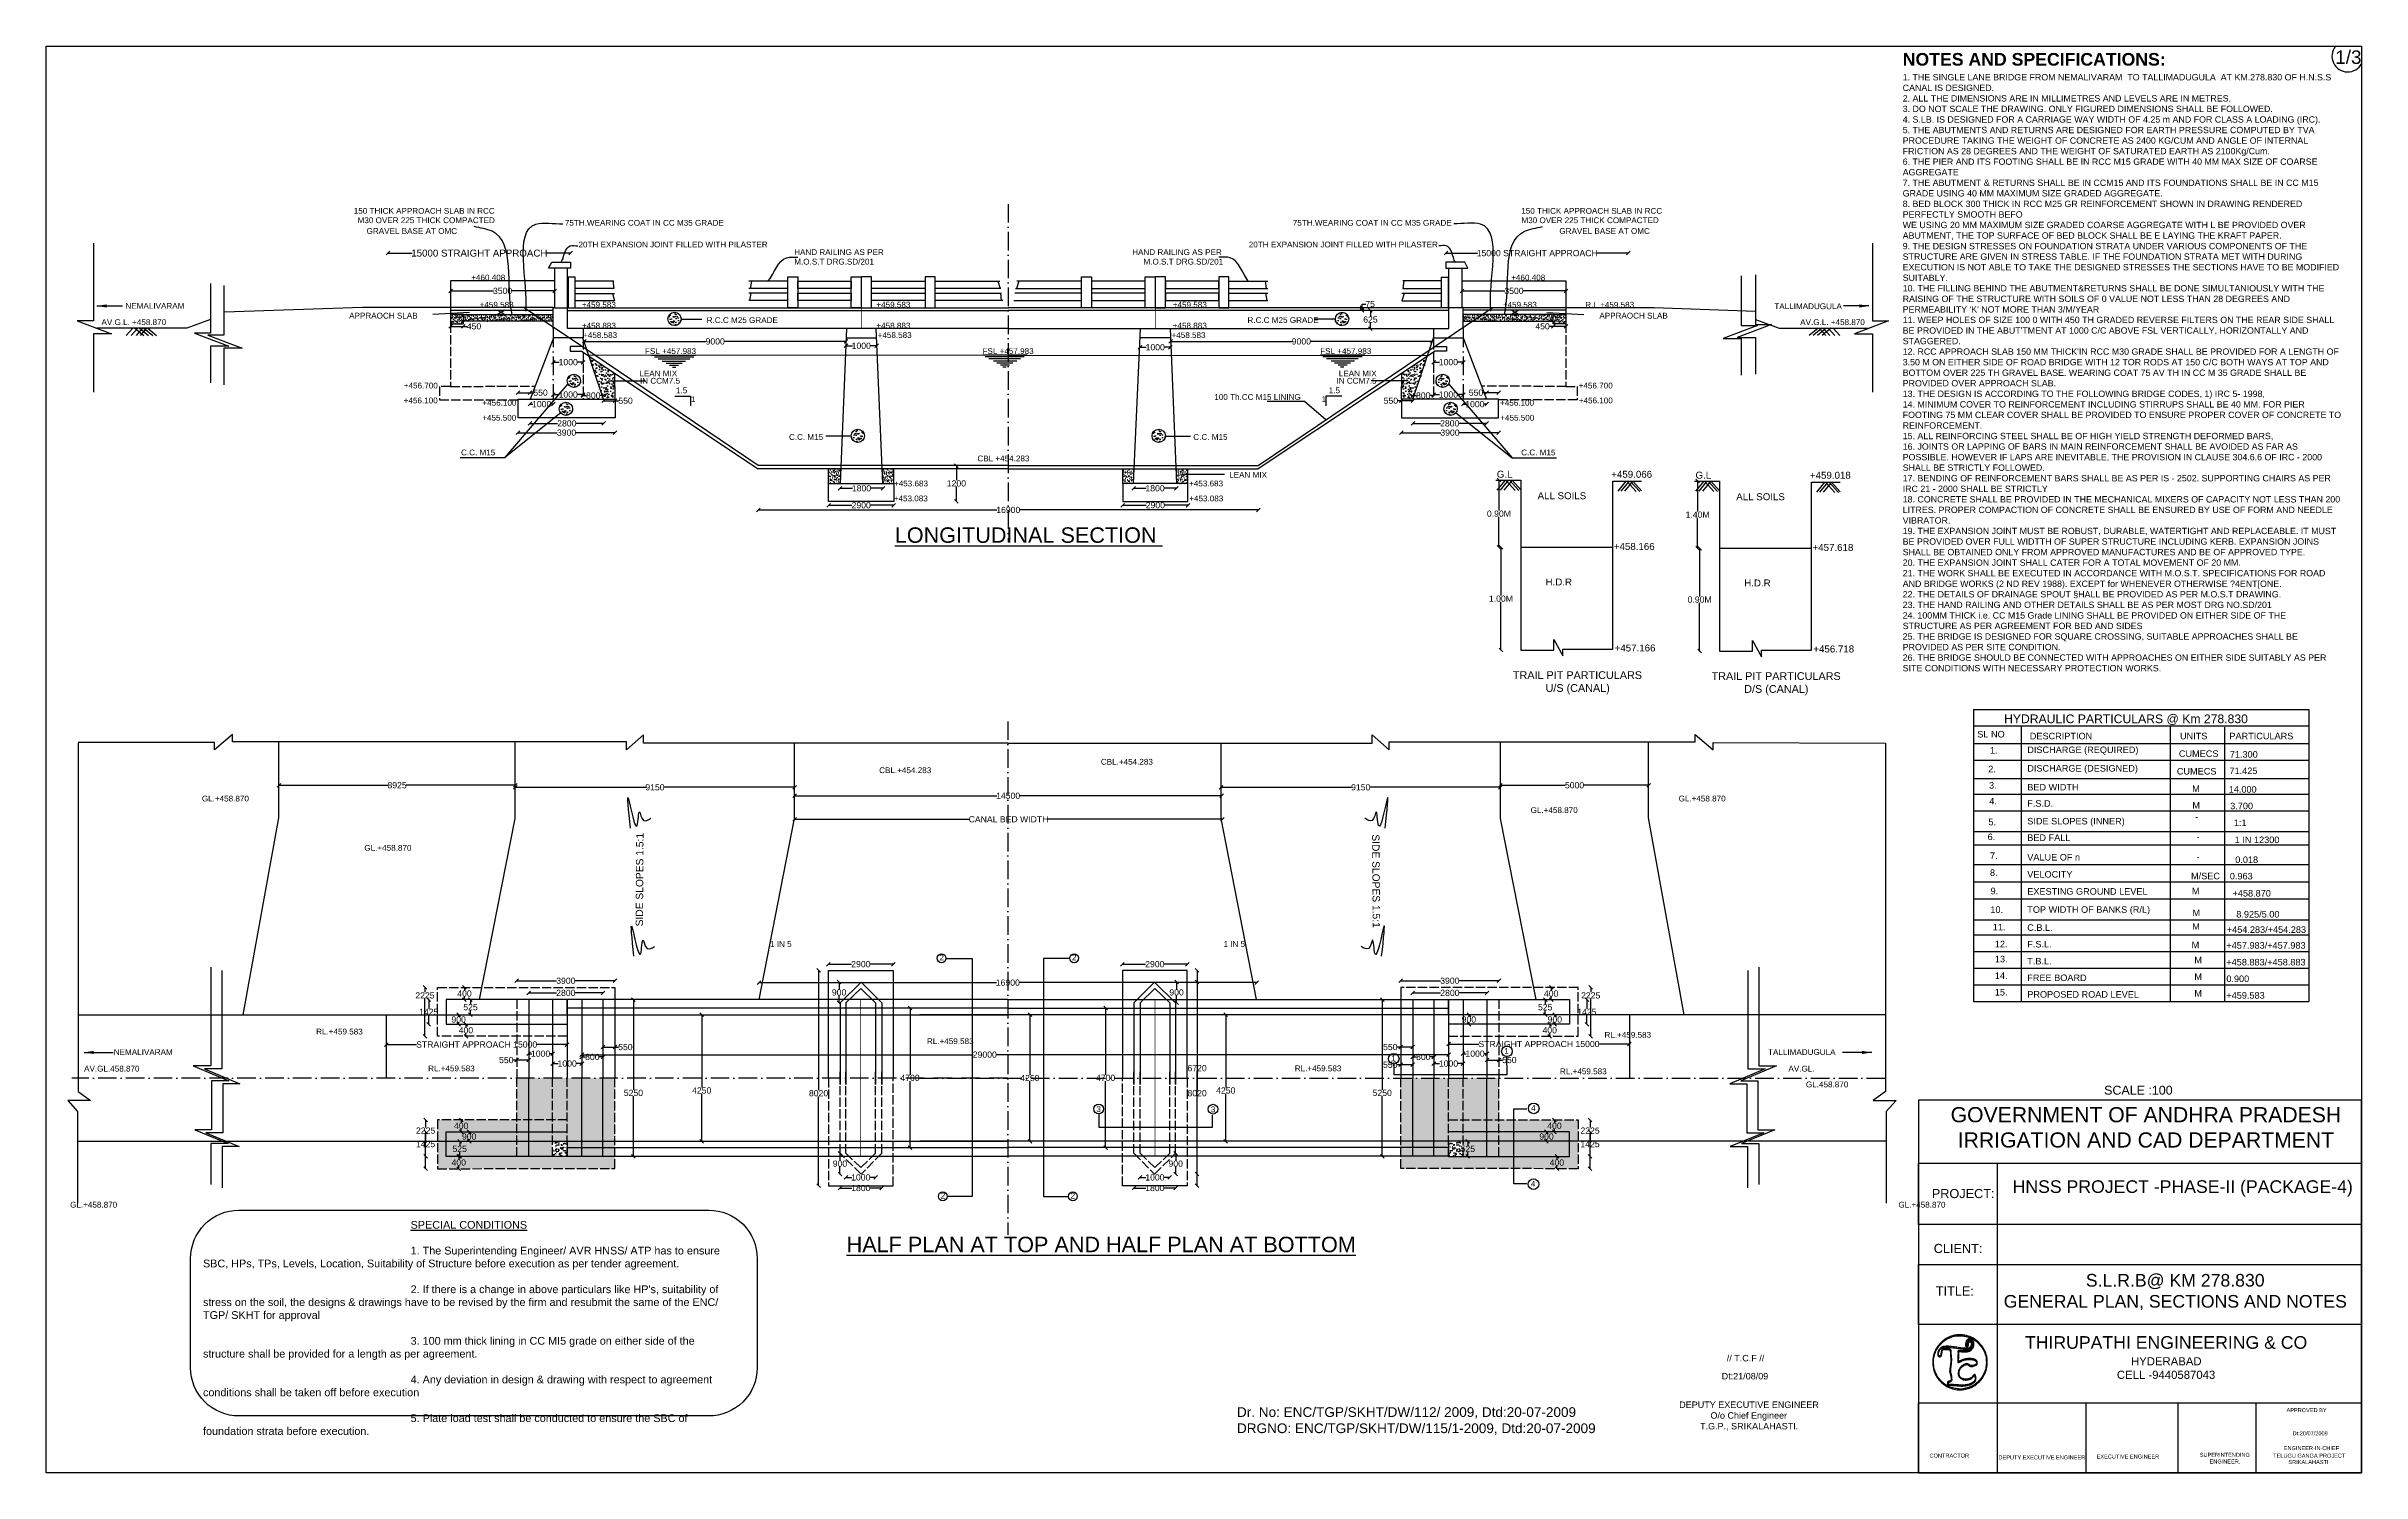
# Model space of a CAD drawing. Header units: millimetres. Extents: x 5124 to 6568637, y 2311 to 91879094.
# Drawn here: x 3259458 to 3319323, y 45927310 to 45964208 of the extents above; entities that cross this region are included whole.
import ezdxf

# ---------------------------------------------------------------- set-up
doc = ezdxf.new("R2010")
doc.units = ezdxf.units.MM
doc.header["$MEASUREMENT"] = 0
doc.linetypes.add('ACAD_ISO02W100', pattern=[15, 12, -3])
doc.linetypes.add('ACAD_ISO10W100', pattern=[18, 12, -3, 0, -3])
for name, color, linetype in [('DIMENSION', 7, 'Continuous'), ('DRAWING', 7, 'Continuous'), ('TEXT', 7, 'Continuous')]:
    doc.layers.add(name, color=color, linetype=linetype)
doc.styles.get("Standard").update_dxf_attribs({"font": 'arial.ttf', "height": 160})
doc.dimstyles.get("Standard").update_dxf_attribs({"dimtxt": 200, "dimasz": 110, "dimexe": 0.18, "dimexo": 0.0625, "dimgap": 0.09, "dimtad": 0, "dimtih": 1, "dimtoh": 1, "dimdec": 0, "dimzin": 0, "dimdsep": 46, "dimtxsty": 'Standard', "dimblk": 'OBLIQUE', "dimcen": 0.09, "dimse1": 1, "dimse2": 1, "dimadec": 0, "dimazin": 0, "dimtfac": 1, "dimtdec": 0, "dimtofl": 0, "dimtmove": 0, "dimatfit": 3, "dimfxl": 1, "dimtolj": 1, "dimtzin": 0, "dimarcsym": 0})
pattern_1 = [(50, (0, 0), (215.1780548, -18.8256405), [22.5, -247.5]), (355, (0, 0), (-41.6254001, 225.6576401), [18, -198]), (100.4514, (17.93, -1.57), (173.5528145, 206.8318626), [19.122057, -210.3426336]), (46.1842, (0, 60), (320.1723146, -49.6557043), [33.75, -371.25]), (96.6356, (26.68, 55.86), (280.3988117, 292.2353613), [28.6830864, -315.5139]), (351.1842, (0, 60), (280.3985835, 292.2355803), [27, -297]), (21, (30, 45), (179.07211564, -120.7856672), [22.5, -247.5]), (326, (30, 45), (72.9945996, 217.5450135), [18, -198]), (71.4514, (44.92, 34.93), (252.0667886, 96.759149), [19.122057, -210.3426336]), (37.5, (0, 0), (3.6479566, 99.86815615), [0, -195.6, 0, -201, 0, -198.75]), (7.5, (0, 0), (78.92086123, 118.32351356), [0, -114.6, 0, -191.1, 0, -75.75]), (327.5, (-66.9, 0), (160.14673085, -6.76646152), [0, -75, 0, -234, 0, -310.5]), (317.5, (-96.9, 0), (174.9558508, 30.0314947), [0, -97.5, 0, -155.4, 0, -220.5])]
pattern_2 = [(37.5, (0, 0), (-2.519734324, 77.07295076), [0, -60.8, 0, -68, 0, -65]), (7.5, (0, 0), (70.7910682, 112.8858426), [0, -32.8, 0, -54.8, 0, -21]), (327.5, (-49.2, 0), (124.56567447, 0.22636214), [0, -20, 0, -72, 0, -94]), (317.5, (-49.2, 0), (120.24506418, 35.1070226), [0, -10, 0, -47.2, 0, -54])]
pattern_3 = [(142.5, (6568660.06, 0), (2.519734324, 77.07295076), [0, -60.8, 0, -68, 0, -65]), (172.5, (6568660.06, 0), (-70.7910682, 112.8858426), [0, -32.8, 0, -54.8, 0, -21]), (212.5, (6568709.26, 0), (-124.56567447, 0.22636214), [0, -20, 0, -72, 0, -94]), (222.5, (6568709.26, 0), (-120.24506418, 35.1070226), [0, -10, 0, -47.2, 0, -54])]
pattern_4 = [(130, (6568637.07, 0), (-215.1780548, -18.8256405), [22.5, -247.5]), (185, (6568637.07, 0), (41.6254001, 225.6576401), [18, -198]), (79.5486, (6568619.14, -1.57), (-173.5528145, 206.8318626), [19.122057, -210.3426336]), (133.8158, (6568637.07, 60), (-320.1723146, -49.6557043), [33.75, -371.25]), (83.3644, (6568610.4, 55.86), (-280.3988117, 292.2353613), [28.6830864, -315.5139]), (188.8158, (6568637.07, 60), (-280.3985835, 292.2355803), [27, -297]), (159, (6568607.07, 45), (-179.07211564, -120.7856672), [22.5, -247.5]), (214, (6568607.07, 45), (-72.9945996, 217.5450135), [18, -198]), (108.5486, (6568592.15, 34.93), (-252.0667886, 96.759149), [19.122057, -210.3426336]), (142.5, (6568637.07, 0), (-3.6479566, 99.86815615), [0, -195.6, 0, -201, 0, -198.75]), (172.5, (6568637.07, 0), (-78.92086123, 118.32351356), [0, -114.6, 0, -191.1, 0, -75.75]), (212.5, (6568703.97, 0), (-160.14673085, -6.76646152), [0, -75, 0, -234, 0, -310.5]), (222.5, (6568733.97, 0), (-174.9558508, 30.0314947), [0, -97.5, 0, -155.4, 0, -220.5])]

msp = doc.modelspace()

# ---------------------------------------------------------------- texts
at = {"layer": 'Defpoints', "insert": (3304953.8, 45937429.1), "char_height": 150, "width": 1127.747, "attachment_point": 1}
msp.add_mtext('GL.458.870', dxfattribs=at)
at = {"layer": 'DRAWING', "char_height": 169.08, "attachment_point": 1}
for s, insert, width in [('CUMECS', (3314596.6, 45945994.6), 1049.458), ('M \\P', (3314944.9, 45944660), 169.662), ('M \\P', (3314948.1, 45941877.7), 169.662), ('M \\P', (3314927, 45941047.1), 169.662)]:
    msp.add_mtext(s, dxfattribs=dict(at, insert=insert, width=width))
at = {"layer": 'TEXT'}
for s, height, p in [('150 THICK APPROACH SLAB IN RCC', 150, (3267407.3, 45959875.8)), ('M30 OVER 225 THICK COMPACTED', 150, (3267506, 45959633.3)), ('75TH.WEARING COAT IN CC M35 GRADE', 150, (3272865, 45959566.2)), ('75TH.WEARING COAT IN CC M35 GRADE', 150, (3291686.3, 45959566.2)), ('150 THICK APPROACH SLAB IN RCC', 150, (3297593.4, 45959875.8)), ('M30 OVER 225 THICK COMPACTED', 150, (3297598.2, 45959633.3)), ('GRAVEL BASE AT OMC', 150, (3267738.3, 45959355.6)), ('20TH EXPANSION JOINT FILLED WITH PILASTER', 150, (3273217.8, 45959005.3)), ('20TH EXPANSION JOINT FILLED WITH PILASTER', 150, (3290548.3, 45959005.3)), ('GRAVEL BASE AT OMC', 150, (3298578.3, 45959355.6)), ('HAND RAILING AS PER ', 150, (3278794.2, 45958808.4)), ('M.O.S.T DRG.SD/201', 150, (3278796.6, 45958562.4)), ('HAND RAILING AS PER ', 150, (3287534.4, 45958808.4)), ('M.O.S.T DRG.SD/201', 150, (3287825.3, 45958562.4)), ('+460.408', 150, (3270444.4, 45958151.8)), ('+460.408', 150, (3297333.4, 45958151.8)), ('NEMALIVARAM', 150, (3261503.4, 45957417)), ('APPRAOCH SLAB', 150, (3267288.1, 45957165.2)), ('+459.583', 150, (3270661.7, 45957447)), ('+459.583', 150, (3273303.8, 45957448.8)), ('  R.C.C M25 GRADE  ', 150, (3276416.8, 45957050.4)), ('+459.583', 150, (3280919.9, 45957448.8)), ('+459.583', 150, (3288583.7, 45957448.8)), ('  R.C.C M25 GRADE  ', 150, (3290398.3, 45957050.4)), ('+459.583', 150, (3297116.3, 45957447)), ('R.L +459.583', 150, (3299248.3, 45957447)), ('APPRAOCH SLAB', 150, (3299613.2, 45957165.2)), ('TALLIMADUGULA', 150, (3304136.8, 45957408.8)), ('AV.G.L. +458.870', 150, (3260884, 45956996.7)), ('+458.883', 150, (3273304.5, 45956907)), ('+458.583', 150, (3273336.6, 45956663)), ('+458.883', 150, (3280920.6, 45956907)), ('+458.583', 150, (3280952.7, 45956663)), ('+458.583', 150, (3288550.9, 45956663)), ('+458.883', 150, (3288583, 45956907)), ('AV.G.L. +458.870', 150, (3304805.9, 45956996.8)), ('FSL +457.983', 150, (3274935.7, 45956248.8)), ('FSL +457.983', 150, (3283663.6, 45956248.8)), ('FSL +457.983', 150, (3292394.3, 45956248.8)), ('+456.700', 150, (3268700.9, 45955357)), ('LEAN MIX ', 150, (3274791.4, 45955670.4)), ('LEAN MIX ', 150, (3292876.4, 45955670.4)), ('+456.700', 150, (3299077.7, 45955357)), ('+456.100', 150, (3268698, 45954972)), ('+456.100', 150, (3270733.5, 45954911.5)), ('1.5', 150, (3275738.9, 45955234)), ('1 ', 150, (3276127.1, 45955003.7)), ('100 Th.CC M15 LINING', 150, (3289657.1, 45955061.3)), ('1 ', 150, (3292432, 45955003.7)), ('1.5', 150, (3292615.5, 45955234)), ('+456.100', 150, (3297045.1, 45954911.5)), ('+456.100', 150, (3299080.6, 45954972)), ('+455.500', 150, (3270728.3, 45954524.2)), ('+455.500', 150, (3297050.3, 45954524.2)), ('C.C. M15  ', 150, (3270180.7, 45953626.6)), ('C.C. M15  ', 150, (3278659.1, 45954026.5)), ('CBL +454.283', 150, (3283531.4, 45953471.3)), ('C.C. M15  ', 150, (3289113.9, 45954026.5)), ('C.C. M15  ', 150, (3297592.3, 45953626.6)), ('LEAN MIX', 150, (3290041.4, 45953046.4)), ('G.L', 180, (3296961.9, 45953049.6)), ('+459.066', 180, (3299920.9, 45953046.9)), ('G.L', 180, (3302099.1, 45953024.2)), ('+459.018', 180, (3305058, 45953021.5)), ('+453.083', 150, (3281369.3, 45952436.8)), ('+453.683', 150, (3281374.5, 45952824.1)), ('+453.683', 150, (3289004, 45952824.1)), ('+453.083', 150, (3289009.2, 45952436.8)), ('ALL SOILS', 180, (3298015.5, 45952492.3)), ('ALL SOILS', 180, (3303152.6, 45952466.8)), ('%%ULONGITUDINAL SECTION ', 400, (3281396.1, 45951364.2)), ('+458.166', 180, (3299987, 45951179.5)), ('+457.618', 180, (3305124.2, 45951154)), ('H.D.R', 180, (3298221.4, 45950261)), ('H.D.R', 180, (3303358.5, 45950235.5)), ('+457.166', 180, (3300007.9, 45948553.9)), ('+456.718', 180, (3305145, 45948528.5)), ('CBL.+454.283', 150, (3280992, 45945406.7)), ('CBL.+454.283', 150, (3286723.9, 45945625.3)), ('GL.+458.870 ', 150, (3263479.1, 45944674.2)), ('GL.+458.870 ', 150, (3301660.4, 45944674.2)), ('GL.+458.870 ', 150, (3297835.4, 45944374.8)), ('GL.+458.870 ', 150, (3267681.4, 45943398.7)), ('1 IN 5', 150, (3278169.7, 45940912)), ('1 IN 5', 150, (3289893.9, 45940912)), ('2', 150, (3282549.7, 45940561.9)), ('2', 150, (3285975.7, 45940561.9)), ('RL.+459.583', 150, (3266433.6, 45938646.8)), ('RL.+459.583', 150, (3299744.8, 45938562.1)), ('NEMALIVARAM', 150, (3261201.3, 45938116.1)), ('RL.+459.583', 150, (3282227, 45938398.1)), ('1', 150, (3294229, 45937953.7)), ('1', 150, (3297154.4, 45938147.3)), ('TALLIMADUGULA', 150, (3303973.1, 45938116.1)), ('AV.GL.458.870', 150, (3260434.3, 45937688.1)), ('RL.+459.583', 150, (3269329.2, 45937693.4)), ('RL.+459.583', 150, (3291737.5, 45937694.4)), ('RL.+459.583', 150, (3298595.5, 45937617.8)), ('AV.GL. ', 150, (3304501.2, 45937688.1)), ('SCALE :100', 230.43, (3312664, 45937089.7)), ('3', 150, (3286607.6, 45936641.1)), ('3', 150, (3289566.2, 45936634.3)), ('4', 150, (3297846.7, 45936670.4)), ('2', 150, (3282583.9, 45934401)), ('2', 150, (3285941.6, 45934401)), ('4', 150, (3297842.3, 45934710.2)), ('GL.+458.870 ', 150, (3260073.1, 45934168.3)), ('GL.+458.870 ', 150, (3307345.2, 45934168.3)), ('%%UHALF PLAN AT TOP AND HALF PLAN AT BOTTOM', 400, (3280151.3, 45933014.5)), ('// T.C.F //', 166.736, (3302907.2, 45930191.4)), ('Dt:21/08/09', 166.736, (3302775.2, 45929724.7)), ('APPROVED BY', 103.671, (3317378.7, 45928877.3)), ('Dt:20/07/2009', 103.671, (3317536.7, 45928276.3)), ('CONTRACTOR', 103.67, (3308149.7, 45927701.4)), ('TELUGU GANGA PROJECT', 103.671, (3317034, 45927699.8)), ('SRIKALAHASTI', 103.671, (3317427.4, 45927533.8))]:
    msp.add_text(s, height=height, dxfattribs=at).set_placement(p)
for rotation, p in [(89.631845, (3274884.1, 45941441.9)), (270.368155, (3293737.7, 45943823))]:
    msp.add_text('SIDE SLOPES 1.5:1', height=189.855, rotation=rotation, dxfattribs=at).set_placement(p)
for s, insert, char_height, width, attachment_point in [("{\\fArial|b1|i0|c0|p34;\\H1.9972x;NOTES AND SPECIFICATIONS:\\H0.62589x;\\P}1. THE SINGLE LANE BRIDGE FROM NEMALIVARAM  TO TALLIMADUGULA  AT KM.278.830 OF H.N.S.S CANAL IS DESIGNED. \\P2. ALL THE DIMENSIONS ARE IN MILLIMETRES AND LEVELS ARE IN METRES. \\P3. DO NOT SCALE THE DRAWING. ONLY FIGURED DIMENSIONS SHALL BE FOLLOWED. \\P4. S.LB. IS DESIGNED FOR A CARRIAGE WAY WIDTH OF 4.25 m AND FOR CLASS A LOADING (IRC). \\P5. THE ABUTMENTS AND RETURNS ARE DESIGNED FOR EARTH PRESSURE COMPUTED BY TVA PROCEDURE TAKING THE WEIGHT OF CONCRETE AS 2400 KG/CUM AND ANGLE OF INTERNAL FRICTION AS 28 DEGREES AND THE WEIGHT OF SATURATED EARTH AS 2100Kg/Cum. \\P6. THE PIER AND ITS FOOTING SHALL BE IN RCC M15 GRADE WITH 40 MM MAX SIZE OF COARSE AGGREGATE \\P7. THE ABUTMENT & RETURNS SHALL BE IN CCM15 AND ITS FOUNDATIONS SHALL BE IN CC M15 GRADE USING 40 MM MAXIMUM SIZE GRADED AGGREGATE. \\P8. BED BLOCK 300 THICK IN RCC M25 GR REINFORCEMENT SHOWN IN DRAWING RENDERED PERFECTLY SMOOTH BEFO \\PWE USING 20 MM MAXIMUM SIZE GRADED COARSE AGGREGATE WITH L BE PROVIDED OVER ABUTMENT, THE TOP SURFACE OF BED BLOCK SHALL BE E LAYING THE KRAFT PAPER. \\P9. THE DESIGN STRESSES ON FOUNDATION STRATA UNDER VARIOUS COMPONENTS OF THE STRUCTURE ARE GIVEN IN STRESS TABLE. IF THE FOUNDATION STRATA MET WITH DURING EXECUTION IS NOT ABLE TO TAKE THE DESIGNED STRESSES THE SECTIONS HAVE TO BE MODIFIED SUITABLY. \\P10. THE FILLING BEHIND THE ABUTMENT&RETURNS SHALL BE DONE SIMULTANIOUSLY WITH THE RAISING OF THE STRUCTURE WITH SOILS OF 0 VALUE NOT LESS THAN 28 DEGREES AND PERMEABILITY 'K' NOT MORE THAN 3/M/YEAR \\P11. WEEP HOLES OF SIZE 100 0 WITH 450 TH GRADED REVERSE FILTERS ON THE REAR SIDE SHALL BE PROVIDED IN THE ABUT'TMENT AT 1000 C/C ABOVE FSL VERTICALLY, HORIZONTALLY AND STAGGERED. \\P12. RCC APPROACH SLAB 150 MM THICK'IN RCC M30 GRADE SHALL BE PROVIDED FOR A LENGTH OF 3.50 M ON EITHER SIDE OF ROAD BRIDGE WITH 12 TOR RODS AT 150 C/C BOTH WAYS AT TOP AND BOTTOM OVER 225 TH GRAVEL BASE. WEARING COAT 75 AV TH IN CC M 35 GRADE SHALL BE PROVIDED OVER APPROACH SLAB. \\P13. THE DESIGN IS ACCORDING TO THE FOLLOWING BRIDGE CODES, 1) IRC 5- 1998, \\P14. MINIMUM COVER TO REINFORCEMENT INCLUDING STIRRUPS SHALL BE 40 MM. FOR PIER FOOTING 75 MM CLEAR COVER SHALL BE PROVIDED TO ENSURE PROPER COVER OF CONCRETE TO REINFORCEMENT. \\P15. ALL REINFORCING STEEL SHALL BE OF HIGH YIELD STRENGTH DEFORMED BARS, \\P16. JOINTS OR LAPPING OF BARS IN MAIN REINFORCEMENT SHALL BE AVOIDED AS FAR AS POSSIBLE. HOWEVER IF LAPS ARE INEVITABLE, THE PROVISION IN CLAUSE 304.6.6 OF IRC - 2000 SHALL BE STRICTLY FOLLOWED. \\P17. BENDING OF REINFORCEMENT BARS SHALL BE AS PER IS - 2502. SUPPORTING CHAIRS AS PER IRC 21 - 2000 SHALL BE STRICTLY \\P18. CONCRETE SHALL BE PROVIDED IN THE MECHANICAL MIXERS OF CAPACITY NOT LESS THAN 200 LITRES. PROPER COMPACTION OF CONCRETE SHALL BE ENSURED BY USE OF FORM AND NEEDLE VIBRATOR. \\P19. THE EXPANSION JOINT MUST BE ROBUST, DURABLE, WATERTIGHT AND REPLACEABLE. IT MUST BE PROVIDED OVER FULL WIDTTH OF SUPER STRUCTURE INCLUDING KERB. EXPANSION JOINS SHALL BE OBTAINED ONLY FROM APPROVED MANUFACTURES AND BE OF APPROVED TYPE. \\P20. THE EXPANSION JOINT SHALL CATER FOR A TOTAL MOVEMENT OF 20 MM. \\P21. THE WORK SHALL BE EXECUTED IN ACCORDANCE WITH M.O.S.T. SPECIFICATIONS FOR ROAD AND BRIDGE WORKS (2 ND REV 1988). EXCEPT for WHENEVER OTHERWISE ?4ENT[ONE.\\P22. THE DETAILS OF DRAINAGE SPOUT §HALL BE PROVIDED AS PER M.O.S.T DRAWING. \\P23. THE HAND RAILING AND OTHER DETAILS SHALL BE AS PER MOST DRG NO.SD/201 \\P24. 100MM THICK i.e. CC M15 Grade LINING SHALL BE PROVIDED ON EITHER SIDE OF THE STRUCTURE AS PER AGREEMENT FOR BED AND SIDES \\P25. THE BRIDGE IS DESIGNED FOR SQUARE CROSSING, SUITABLE APPROACHES SHALL BE PROVIDED AS PER SITE CONDITION. \\P26. THE BRIDGE SHOULD BE CONNECTED WITH APPROACHES ON EITHER SIDE SUITABLY AS PER SITE CONDITIONS WITH NECESSARY PROTECTION WORKS. ", (3307455.8, 45964034.2), 163.7335, 11305.142, 1), ('1/3', (3318639, 45964101.7), 350, 377.716, 1), ('IN CCM7.5', (3274807.9, 45955631.1), 150, 1270.529, 1), ('IN CCM7.5', (3293852.1, 45955631.1), 150, 1270.529, 3), ('\\pi4.2742;TRAIL PIT PARTICULARS \\P\\pi848.14;U/S (CANAL)', (3297373.5, 45948042), 200, 3325.329, 1), ('\\pi4.2742;TRAIL PIT PARTICULARS \\P\\pi847.93;D/S (CANAL)', (3302510.6, 45948016.5), 200, 3325.329, 1), (' SL NO', (3309318.8, 45946498.1), 169.08, 1246.691, 1), ('\\PHYDRAULIC PARTICULARS @ Km 278.830', (3310076.7, 45947300.2), 225.439, 9587.73, 1), (' DESCRIPTION ', (3310676.8, 45946450.3), 169.08, 2881.579, 1), ('UNITS', (3314625.3, 45946450.3), 169.08, 1122.152, 1), ('PARTICULARS', (3315902.9, 45946450.3), 169.08, 2687.742, 1), ('1.', (3309710.5, 45946080.5), 169.08, 249.601, 1), ('DISCHARGE (REQUIRED)', (3310676.8, 45946094.5), 169.08, 4714.53, 1), ('71.300 ', (3315913.5, 45945976.6), 169.08, 930.583, 1), ('2.', (3309667.2, 45945596.4), 169.08, 249.601, 1), ('DISCHARGE (DESIGNED)', (3310676.8, 45945615.8), 169.08, 4692.95, 1), ('  \\PCUMECS \\P ', (3314544, 45945821.8), 169.08, 1054.794, 1), ('\\P71.425', (3315905.4, 45945833.4), 169.08, 1151.34, 1), ('3.', (3309688.3, 45945176.2), 169.08, 249.601, 1), ('4.', (3309694.5, 45944767.4), 169.08, 249.601, 1), ('BED WIDTH', (3310676.8, 45945127.7), 169.08, 2134.305, 1), ('F.S.D.', (3310676.8, 45944707.2), 169.08, 1042.135, 1), ('M ', (3314939.9, 45945087.8), 169.08, 198.828, 1), ('14.000', (3315885.5, 45945071.7), 169.08, 615.829, 1), ('3.700 ', (3315923.4, 45944642.1), 169.08, 773.206, 1), ('5.', (3309671.9, 45944227.7), 169.08, 249.601, 1), ('SIDE SLOPES (INNER)', (3310676.8, 45944248.6), 169.08, 17183.654, 1), ('-', (3315016.5, 45944362.5), 169.1, 198.828, 1), ('1:1', (3316019.2, 45944206.7), 169.08, 1239.041, 1), ('6.', (3309651.2, 45943844), 169.08, 249.601, 1), ('BED FALL', (3310676.8, 45943822), 169.08, 1805.069, 1), ('-', (3315052.8, 45943838.9), 169.1, 198.828, 1), ('1 IN 12300', (3316040.5, 45943766), 169.08, 1182.746, 1), ('8.', (3309711.7, 45942918.8), 169.08, 249.601, 1), ('7.', (3309711.7, 45943353.7), 169.08, 249.601, 1), ('VALUE OF n', (3310676.8, 45943315.5), 169.08, 2231.892, 1), ('VELOCITY', (3310676.8, 45942873.5), 169.08, 1929.583, 1), ('M/SEC', (3314911.8, 45942829.3), 169.08, 733.413, 1), ('-', (3315052.8, 45943323.3), 169.1, 198.828, 1), ('0.963', (3315914.5, 45942826.1), 169.08, 773.897, 1), (' 0.018 \\P', (3315988.5, 45943250.4), 169.08, 774.312, 1), ('9.', (3309727.9, 45942442.5), 169.08, 249.601, 1), ('EXESTING GROUND LEVEL', (3310676.8, 45942431.6), 169.08, 4437.375, 1), ('M ', (3314933.5, 45942441.2), 169.08, 198.828, 1), ('+458.870', (3315983.6, 45942384), 169.08, 773.206, 1), ('10.', (3309722.7, 45941959.1), 169.08, 249.601, 1), ('TOP WIDTH OF BANKS (R/L)', (3310676.8, 45941962.7), 169.08, 5235.12, 1), (' 8.925/5.00 ', (3316015.3, 45941839.9), 169.08, 1402.576, 1), ('11.', (3309785.4, 45941506.3), 169.08, 249.601, 1), ('12.', (3309837.7, 45941069.1), 169.08, 249.601, 1), ('C.B.L.', (3310676.8, 45941496), 169.08, 1033.35, 1), ('F.S.L.', (3310676.8, 45941066.3), 169.08, 977.205, 1), ('M ', (3314942.4, 45941525.5), 169.08, 198.828, 1), ('\\P+457.983/+457.983', (3315823.9, 45941317.4), 169.08, 2406.588, 1), ('+454.283/+454.283', (3315835.7, 45941444.1), 169.08, 1253.904, 1), ('13.', (3309838.5, 45940682.9), 169.08, 249.601, 1), ('T.B.L.', (3310676.8, 45940627.4), 169.08, 1000.121, 1), ('M ', (3314997.9, 45940657), 169.08, 340.086, 1), ('+458.883/+458.883', (3315823.9, 45940601.5), 169.08, 1253.904, 1), ('14.', (3309838.5, 45940253.3), 169.08, 249.601, 1), ('FREE BOARD', (3310676.8, 45940197.8), 169.08, 2565.018, 1), ('M ', (3314997.9, 45940227.4), 169.08, 340.086, 1), ('0.900', (3315823.9, 45940171.9), 169.08, 1253.904, 1), ('15.', (3309838.5, 45939823.6), 169.08, 249.601, 1), ('PROPOSED ROAD LEVEL', (3310676.8, 45939768.1), 169.08, 3308.131, 1), ('M ', (3314997.9, 45939797.8), 169.08, 340.086, 1), ('+459.583', (3315823.9, 45939742.2), 169.08, 1253.904, 1), ('PROJECT:', (3308208.7, 45934648.5), 234.63, 2189.156, 1), ("\\pi5368.4;{\\LSPECIAL CONDITIONS  \\P\\pi6860.8;\\P\\pi0;}1. The Superintending Engineer/ AVR HNSS/ ATP has to ensure SBC, HPs, TPs, Levels, Location, Suitability of Structure before execution as per tender agreement.\\P\\P2. If there is a change in above particulars like HP's, suitability of stress on the soil, the designs & drawings have to be revised by the firm and resubmit the same of the ENC/ TGP/ SKHT for approval\\P \\P3. 100 mm thick lining in CC MI5 grade on either side of the structure shall be provided for a length as per agreement. \\P\\P4. Any deviation in design & drawing with respect to agreement conditions shall be taken off before execution \\P\\P5. Plate load test shall be conducted to ensure the SBC of foundation strata before execution. ", (3263508.9, 45933822.7), 200, 13721.558, 1), ('CLIENT:', (3308258.4, 45933228.5), 234.63, 2189.156, 1), ('TITLE:', (3308312.4, 45932128.9), 234.63, 1272.295, 1), ('\\pi2779;S.L.R.B@ KM 278.830\\P\\pi656.47;GENERAL PLAN, SECTIONS AND NOTES', (3309412.1, 45932451.6), 326.582, 10137.999, 1), ('\\pi1434.4;THIRUPATHI ENGINEERING & CO\\P\\pi4175.6;{\\H0.64302x;HYDERABAD\\P\\pi3810.7;CELL -9440587043}', (3309182.9, 45930843), 326.582, 10137.999, 1), ('\\pi1063.2;DEPUTY EXECUTIVE ENGINEER\\P\\pi1871.8;O/o Chief Engineer\\P\\pi1602.6;T.G.P., SRIKALAHASTI. ', (3300613.9, 45929152.9), 166.736, 5716.547, 1), ('Dr. No: ENC/TGP/SKHT/DW/112/ 2009, Dtd:20-07-2009\\PDRGNO: ENC/TGP/SKHT/DW/115/1-2009, Dtd:20-07-2009', (3290242.8, 45929004.3), 250.979, 10962.164, 1), ('ENGINEER-IN-CHIEF  ', (3317307.9, 45927998.2), 103.671, 1826.151, 1), ('DEPUTY EXECUTIVE ENGINEER  ', (3309930.9, 45927759), 103.671, 2911.669, 1), ('  EXECUTIVE ENGINEER  ', (3312389.4, 45927781.4), 103.671, 2911.669, 1), ('\\pi273.09;SUPERINTENDING \\P\\pi526.75;ENGINEER.', (3314864.2, 45927825.2), 103.671, 1826.151, 1)]:
    msp.add_mtext(s, dxfattribs=dict(at, insert=insert, char_height=char_height, width=width, attachment_point=attachment_point))
at = {"layer": 'TEXT', "color": 7, "width": 11176.452, "attachment_point": 5}
for s, insert, char_height in [('GOVERNMENT OF ANDHRA PRADESH\\PIRRIGATION AND CAD DEPARTMENT', (3313743.8, 45936242), 391.898), ('HNSS PROJECT -PHASE-II (PACKAGE-4)', (3314696.2, 45934661.8), 326.582)]:
    msp.add_mtext(s, dxfattribs=dict(at, insert=insert, char_height=char_height))

# ---------------------------------------------------------------- blocks, each defined once
blk = doc.blocks.new('_Oblique')
at = {"color": 0, "linetype": 'ByBlock', "lineweight": -2}
blk.add_line((-0.5, -0.5), (0.5, 0.5), dxfattribs=at)
blk = doc.blocks.new('*D28')
at = {"layer": 'Defpoints', "color": 0, "transparency": 16777216}
for p in [(3268295, 45958857), (3268295, 45958622), (3273013, 45958622)]:
    blk.add_point(p, dxfattribs=at)
at = {"layer": 'TEXT', "color": 0, "lineweight": -2, "transparency": 16777216}
for p, q in [((3268295, 45958857), (3268917, 45958857)), ((3273013, 45958857), (3272391, 45958857))]:
    blk.add_line(p, q, dxfattribs=at)
at = {"layer": 'TEXT', "color": 0, "lineweight": -2, "transparency": 16777216, "xscale": 95, "yscale": 95, "zscale": 95, "rotation": 180}
blk.add_blockref('_Oblique', (3268295, 45958857), dxfattribs=at)
at = {"layer": 'TEXT', "color": 0, "lineweight": -2, "transparency": 16777216, "xscale": 95, "yscale": 95, "zscale": 95}
blk.add_blockref('_Oblique', (3273013, 45958857), dxfattribs=at)
at = {"layer": 'TEXT', "color": 0, "transparency": 16777216, "insert": (3270654, 45958857), "char_height": 180, "attachment_point": 5}
blk.add_mtext('\\A1;15000 STRAIGHT APPROACH', dxfattribs=at)
blk = doc.blocks.new('*D30')
at = {"layer": 'Defpoints', "color": 0, "transparency": 16777216}
for p in [(3269911, 45957794), (3272600, 45957880), (3272600, 45957794)]:
    blk.add_point(p, dxfattribs=at)
at = {"layer": 'DIMENSION', "color": 0, "lineweight": -2, "transparency": 16777216}
for p, q in [((3269911, 45957880), (3271017, 45957880)), ((3272600, 45957880), (3271494, 45957880))]:
    blk.add_line(p, q, dxfattribs=at)
at = {"layer": 'DIMENSION', "color": 0, "lineweight": -2, "transparency": 16777216, "xscale": 95, "yscale": 95, "zscale": 95, "rotation": 180}
blk.add_blockref('_Oblique', (3269911, 45957880), dxfattribs=at)
at = {"layer": 'DIMENSION', "color": 0, "lineweight": -2, "transparency": 16777216, "xscale": 95, "yscale": 95, "zscale": 95}
blk.add_blockref('_Oblique', (3272600, 45957880), dxfattribs=at)
at = {"layer": 'DIMENSION', "color": 0, "transparency": 16777216, "insert": (3271255, 45957880), "char_height": 160, "attachment_point": 5}
blk.add_mtext('\\A1;3500', dxfattribs=at)
blk = doc.blocks.new('*D31')
at = {"layer": 'Defpoints', "color": 0, "transparency": 16777216}
for p in [(3269911, 45957032), (3270241, 45957032), (3270241, 45956964)]:
    blk.add_point(p, dxfattribs=at)
at = {"layer": 'DIMENSION', "color": 0, "lineweight": -2, "transparency": 16777216}
for p, q in [((3269911, 45956964), (3270241, 45956964)), ((3270241, 45956964), (3270336, 45956964))]:
    blk.add_line(p, q, dxfattribs=at)
at = {"layer": 'DIMENSION', "color": 0, "lineweight": -2, "transparency": 16777216, "xscale": 95, "yscale": 95, "zscale": 95, "rotation": 180}
blk.add_blockref('_Oblique', (3269911, 45956964), dxfattribs=at)
at = {"layer": 'DIMENSION', "color": 0, "lineweight": -2, "transparency": 16777216, "xscale": 95, "yscale": 95, "zscale": 95}
blk.add_blockref('_Oblique', (3270241, 45956964), dxfattribs=at)
at = {"layer": 'DIMENSION', "color": 0, "transparency": 16777216, "insert": (3270516, 45956964), "char_height": 160, "attachment_point": 5}
blk.add_mtext('\\A1;450', dxfattribs=at)
blk = doc.blocks.new('*D32')
at = {"layer": 'Defpoints', "color": 0, "transparency": 16777216}
for p in [(3272567, 45956141), (3273335, 45956141), (3273335, 45956037)]:
    blk.add_point(p, dxfattribs=at)
at = {"layer": 'DIMENSION', "color": 0, "lineweight": -2, "transparency": 16777216}
for p, q in [((3272567, 45956037), (3272720, 45956037)), ((3273335, 45956037), (3273182, 45956037))]:
    blk.add_line(p, q, dxfattribs=at)
at = {"layer": 'DIMENSION', "color": 0, "lineweight": -2, "transparency": 16777216, "xscale": 95, "yscale": 95, "zscale": 95, "rotation": 180}
blk.add_blockref('_Oblique', (3272567, 45956037), dxfattribs=at)
at = {"layer": 'DIMENSION', "color": 0, "lineweight": -2, "transparency": 16777216, "xscale": 95, "yscale": 95, "zscale": 95}
blk.add_blockref('_Oblique', (3273335, 45956037), dxfattribs=at)
at = {"layer": 'DIMENSION', "color": 0, "transparency": 16777216, "insert": (3272951, 45956037), "char_height": 160, "attachment_point": 5}
blk.add_mtext('\\A1;1000', dxfattribs=at)
blk = doc.blocks.new('*D33')
at = {"layer": 'Defpoints', "color": 0, "transparency": 16777216}
for p in [(3271654, 45955079), (3271966, 45955248), (3271966, 45955079)]:
    blk.add_point(p, dxfattribs=at)
at = {"layer": 'DIMENSION', "color": 0, "lineweight": -2, "transparency": 16777216}
for p, q in [((3271654, 45955248), (3271966, 45955248)), ((3271966, 45955248), (3272061, 45955248))]:
    blk.add_line(p, q, dxfattribs=at)
at = {"layer": 'DIMENSION', "color": 0, "lineweight": -2, "transparency": 16777216, "xscale": 95, "yscale": 95, "zscale": 95, "rotation": 180}
blk.add_blockref('_Oblique', (3271654, 45955248), dxfattribs=at)
at = {"layer": 'DIMENSION', "color": 0, "lineweight": -2, "transparency": 16777216, "xscale": 95, "yscale": 95, "zscale": 95}
blk.add_blockref('_Oblique', (3271966, 45955248), dxfattribs=at)
at = {"layer": 'DIMENSION', "color": 0, "transparency": 16777216, "insert": (3272237, 45955248), "char_height": 160, "attachment_point": 5}
blk.add_mtext('\\A1;550', dxfattribs=at)
blk = doc.blocks.new('*D34')
at = {"layer": 'Defpoints', "color": 0, "transparency": 16777216}
for p in [(3271966, 45955079), (3272567, 45955079), (3272567, 45954951)]:
    blk.add_point(p, dxfattribs=at)
at = {"layer": 'DIMENSION', "color": 0, "lineweight": -2, "transparency": 16777216}
for p, q in [((3271966, 45954951), (3272035, 45954951)), ((3272567, 45954951), (3272497, 45954951))]:
    blk.add_line(p, q, dxfattribs=at)
at = {"layer": 'DIMENSION', "color": 0, "lineweight": -2, "transparency": 16777216, "xscale": 95, "yscale": 95, "zscale": 95, "rotation": 180}
blk.add_blockref('_Oblique', (3271966, 45954951), dxfattribs=at)
at = {"layer": 'DIMENSION', "color": 0, "lineweight": -2, "transparency": 16777216, "xscale": 95, "yscale": 95, "zscale": 95}
blk.add_blockref('_Oblique', (3272567, 45954951), dxfattribs=at)
at = {"layer": 'DIMENSION', "color": 0, "transparency": 16777216, "insert": (3272266, 45954951), "char_height": 160, "attachment_point": 5}
blk.add_mtext('\\A1;1000', dxfattribs=at)
blk = doc.blocks.new('*D35')
at = {"layer": 'Defpoints', "color": 0, "transparency": 16777216}
for p in [(3272567, 45955079), (3273335, 45955199), (3273335, 45955079)]:
    blk.add_point(p, dxfattribs=at)
at = {"layer": 'DIMENSION', "color": 0, "lineweight": -2, "transparency": 16777216}
for p, q in [((3272567, 45955199), (3272720, 45955199)), ((3273335, 45955199), (3273182, 45955199))]:
    blk.add_line(p, q, dxfattribs=at)
at = {"layer": 'DIMENSION', "color": 0, "lineweight": -2, "transparency": 16777216, "xscale": 95, "yscale": 95, "zscale": 95, "rotation": 180}
blk.add_blockref('_Oblique', (3272567, 45955199), dxfattribs=at)
at = {"layer": 'DIMENSION', "color": 0, "lineweight": -2, "transparency": 16777216, "xscale": 95, "yscale": 95, "zscale": 95}
blk.add_blockref('_Oblique', (3273335, 45955199), dxfattribs=at)
at = {"layer": 'DIMENSION', "color": 0, "transparency": 16777216, "insert": (3272951, 45955199), "char_height": 160, "attachment_point": 5}
blk.add_mtext('\\A1;1000', dxfattribs=at)
blk = doc.blocks.new('*D36')
at = {"layer": 'Defpoints', "color": 0, "transparency": 16777216}
for p in [(3273335, 45955079), (3273867, 45955174), (3273867, 45955079)]:
    blk.add_point(p, dxfattribs=at)
at = {"layer": 'DIMENSION', "color": 0, "lineweight": -2, "transparency": 16777216}
for p, q in [((3273335, 45955174), (3273424, 45955174)), ((3273867, 45955174), (3273778, 45955174))]:
    blk.add_line(p, q, dxfattribs=at)
at = {"layer": 'DIMENSION', "color": 0, "lineweight": -2, "transparency": 16777216, "xscale": 95, "yscale": 95, "zscale": 95, "rotation": 180}
blk.add_blockref('_Oblique', (3273335, 45955174), dxfattribs=at)
at = {"layer": 'DIMENSION', "color": 0, "lineweight": -2, "transparency": 16777216, "xscale": 95, "yscale": 95, "zscale": 95}
blk.add_blockref('_Oblique', (3273867, 45955174), dxfattribs=at)
at = {"layer": 'DIMENSION', "color": 0, "transparency": 16777216, "insert": (3273601, 45955174), "char_height": 160, "attachment_point": 5}
blk.add_mtext('\\A1;800', dxfattribs=at)
blk = doc.blocks.new('*D37')
at = {"layer": 'Defpoints', "color": 0, "transparency": 16777216}
for p in [(3273867, 45955079), (3274164, 45955081), (3274164, 45955040)]:
    blk.add_point(p, dxfattribs=at)
at = {"layer": 'DIMENSION', "color": 0, "lineweight": -2, "transparency": 16777216}
for p, q in [((3273867, 45955040), (3274164, 45955040)), ((3274164, 45955040), (3274259, 45955040))]:
    blk.add_line(p, q, dxfattribs=at)
at = {"layer": 'DIMENSION', "color": 0, "lineweight": -2, "transparency": 16777216, "xscale": 95, "yscale": 95, "zscale": 95, "rotation": 180}
blk.add_blockref('_Oblique', (3273867, 45955040), dxfattribs=at)
at = {"layer": 'DIMENSION', "color": 0, "lineweight": -2, "transparency": 16777216, "xscale": 95, "yscale": 95, "zscale": 95}
blk.add_blockref('_Oblique', (3274164, 45955040), dxfattribs=at)
at = {"layer": 'DIMENSION', "color": 0, "transparency": 16777216, "insert": (3274435, 45955040), "char_height": 160, "attachment_point": 5}
blk.add_mtext('\\A1;550', dxfattribs=at)
blk = doc.blocks.new('*D38')
at = {"layer": 'Defpoints', "color": 0, "transparency": 16777216}
for p in [(3271966, 45955079), (3273867, 45955079), (3273867, 45954453)]:
    blk.add_point(p, dxfattribs=at)
at = {"layer": 'DIMENSION', "color": 0, "lineweight": -2, "transparency": 16777216}
for p, q in [((3271966, 45954453), (3272676, 45954453)), ((3273867, 45954453), (3273156, 45954453))]:
    blk.add_line(p, q, dxfattribs=at)
at = {"layer": 'DIMENSION', "color": 0, "lineweight": -2, "transparency": 16777216, "xscale": 95, "yscale": 95, "zscale": 95, "rotation": 180}
blk.add_blockref('_Oblique', (3271966, 45954453), dxfattribs=at)
at = {"layer": 'DIMENSION', "color": 0, "lineweight": -2, "transparency": 16777216, "xscale": 95, "yscale": 95, "zscale": 95}
blk.add_blockref('_Oblique', (3273867, 45954453), dxfattribs=at)
at = {"layer": 'DIMENSION', "color": 0, "transparency": 16777216, "insert": (3272916, 45954453), "char_height": 160, "attachment_point": 5}
blk.add_mtext('\\A1;2800', dxfattribs=at)
blk = doc.blocks.new('*D39')
at = {"layer": 'Defpoints', "color": 0, "transparency": 16777216}
for p in [(3271654, 45954600), (3274164, 45954600), (3274164, 45954213)]:
    blk.add_point(p, dxfattribs=at)
at = {"layer": 'DIMENSION', "color": 0, "lineweight": -2, "transparency": 16777216}
for p, q in [((3271654, 45954213), (3272670, 45954213)), ((3274164, 45954213), (3273148, 45954213))]:
    blk.add_line(p, q, dxfattribs=at)
at = {"layer": 'DIMENSION', "color": 0, "lineweight": -2, "transparency": 16777216, "xscale": 95, "yscale": 95, "zscale": 95, "rotation": 180}
blk.add_blockref('_Oblique', (3271654, 45954213), dxfattribs=at)
at = {"layer": 'DIMENSION', "color": 0, "lineweight": -2, "transparency": 16777216, "xscale": 95, "yscale": 95, "zscale": 95}
blk.add_blockref('_Oblique', (3274164, 45954213), dxfattribs=at)
at = {"layer": 'DIMENSION', "color": 0, "transparency": 16777216, "insert": (3272909, 45954213), "char_height": 160, "attachment_point": 5}
blk.add_mtext('\\A1;3900', dxfattribs=at)
blk = doc.blocks.new('*D40')
at = {"layer": 'Defpoints', "color": 0, "transparency": 16777216}
for p in [(3279982, 45952898), (3281089, 45952898), (3281089, 45952774)]:
    blk.add_point(p, dxfattribs=at)
at = {"layer": 'DIMENSION', "color": 0, "lineweight": -2, "transparency": 16777216}
for p, q in [((3279982, 45952774), (3280304, 45952774)), ((3281089, 45952774), (3280767, 45952774))]:
    blk.add_line(p, q, dxfattribs=at)
at = {"layer": 'DIMENSION', "color": 0, "lineweight": -2, "transparency": 16777216, "xscale": 95, "yscale": 95, "zscale": 95, "rotation": 180}
blk.add_blockref('_Oblique', (3279982, 45952774), dxfattribs=at)
at = {"layer": 'DIMENSION', "color": 0, "lineweight": -2, "transparency": 16777216, "xscale": 95, "yscale": 95, "zscale": 95}
blk.add_blockref('_Oblique', (3281089, 45952774), dxfattribs=at)
at = {"layer": 'DIMENSION', "color": 0, "transparency": 16777216, "insert": (3280535, 45952774), "char_height": 160, "attachment_point": 5}
blk.add_mtext('\\A1;1800', dxfattribs=at)
blk = doc.blocks.new('*D41')
at = {"layer": 'Defpoints', "color": 0, "transparency": 16777216}
for p in [(3279684, 45952437), (3281369, 45952437), (3281369, 45952336)]:
    blk.add_point(p, dxfattribs=at)
at = {"layer": 'DIMENSION', "color": 0, "lineweight": -2, "transparency": 16777216}
for p, q in [((3279684, 45952336), (3280287, 45952336)), ((3281369, 45952336), (3280767, 45952336))]:
    blk.add_line(p, q, dxfattribs=at)
at = {"layer": 'DIMENSION', "color": 0, "lineweight": -2, "transparency": 16777216, "xscale": 95, "yscale": 95, "zscale": 95, "rotation": 180}
blk.add_blockref('_Oblique', (3279684, 45952336), dxfattribs=at)
at = {"layer": 'DIMENSION', "color": 0, "lineweight": -2, "transparency": 16777216, "xscale": 95, "yscale": 95, "zscale": 95}
blk.add_blockref('_Oblique', (3281369, 45952336), dxfattribs=at)
at = {"layer": 'DIMENSION', "color": 0, "transparency": 16777216, "insert": (3280527, 45952336), "char_height": 160, "attachment_point": 5}
blk.add_mtext('\\A1;2900', dxfattribs=at)
blk = doc.blocks.new('*D42')
at = {"layer": 'Defpoints', "color": 0, "transparency": 16777216}
for p in [(3280135, 45956609), (3280923, 45956644), (3280923, 45956460)]:
    blk.add_point(p, dxfattribs=at)
at = {"layer": 'DIMENSION', "color": 0, "lineweight": -2, "transparency": 16777216}
for p, q in [((3280135, 45956460), (3280298, 45956460)), ((3280923, 45956460), (3280760, 45956460))]:
    blk.add_line(p, q, dxfattribs=at)
at = {"layer": 'DIMENSION', "color": 0, "lineweight": -2, "transparency": 16777216, "xscale": 95, "yscale": 95, "zscale": 95, "rotation": 180}
blk.add_blockref('_Oblique', (3280135, 45956460), dxfattribs=at)
at = {"layer": 'DIMENSION', "color": 0, "lineweight": -2, "transparency": 16777216, "xscale": 95, "yscale": 95, "zscale": 95}
blk.add_blockref('_Oblique', (3280923, 45956460), dxfattribs=at)
at = {"layer": 'DIMENSION', "color": 0, "transparency": 16777216, "insert": (3280529, 45956460), "char_height": 160, "attachment_point": 5}
blk.add_mtext('\\A1;1000', dxfattribs=at)
blk = doc.blocks.new('*D43')
at = {"layer": 'Defpoints', "color": 0, "transparency": 16777216}
for p in [(3280135, 45956609), (3273369, 45956573), (3273369, 45956555)]:
    blk.add_point(p, dxfattribs=at)
at = {"layer": 'DIMENSION', "color": 0, "lineweight": -2, "transparency": 16777216}
for p, q in [((3273369, 45956573), (3276513, 45956573)), ((3280135, 45956573), (3276991, 45956573))]:
    blk.add_line(p, q, dxfattribs=at)
at = {"layer": 'DIMENSION', "color": 0, "lineweight": -2, "transparency": 16777216, "xscale": 95, "yscale": 95, "zscale": 95, "rotation": 180}
blk.add_blockref('_Oblique', (3273369, 45956573), dxfattribs=at)
at = {"layer": 'DIMENSION', "color": 0, "lineweight": -2, "transparency": 16777216, "xscale": 95, "yscale": 95, "zscale": 95}
blk.add_blockref('_Oblique', (3280135, 45956573), dxfattribs=at)
at = {"layer": 'DIMENSION', "color": 0, "transparency": 16777216, "insert": (3276752, 45956573), "char_height": 160, "attachment_point": 5}
blk.add_mtext('\\A1;9000', dxfattribs=at)
blk = doc.blocks.new('*D44')
at = {"layer": 'Defpoints', "color": 0, "transparency": 16777216}
for p in [(3281606, 45953363), (3282989, 45953363), (3281369, 45952437)]:
    blk.add_point(p, dxfattribs=at)
at = {"layer": 'DIMENSION', "color": 0, "lineweight": -2, "transparency": 16777216}
for p, q in [((3282989, 45953363), (3282989, 45952982)), ((3282989, 45952437), (3282989, 45952818))]:
    blk.add_line(p, q, dxfattribs=at)
at = {"layer": 'DIMENSION', "color": 0, "lineweight": -2, "transparency": 16777216, "xscale": 95, "yscale": 95, "zscale": 95}
for p, rotation in [((3282989, 45953363), 90), ((3282989, 45952437), 270)]:
    blk.add_blockref('_Oblique', p, dxfattribs=dict(at, rotation=rotation))
at = {"layer": 'DIMENSION', "color": 0, "transparency": 16777216, "insert": (3282989, 45952900), "char_height": 160, "attachment_point": 5}
blk.add_mtext('\\A1;1200', dxfattribs=at)
blk = doc.blocks.new('*D46')
at = {"layer": 'Defpoints', "color": 0, "transparency": 16777216}
for p in [(3295647, 45958622), (3300365, 45958857), (3300365, 45958622)]:
    blk.add_point(p, dxfattribs=at)
at = {"layer": 'TEXT', "color": 0, "lineweight": -2, "transparency": 16777216}
for p, q in [((3295647, 45958857), (3296462, 45958857)), ((3300365, 45958857), (3299550, 45958857))]:
    blk.add_line(p, q, dxfattribs=at)
at = {"layer": 'TEXT', "color": 0, "lineweight": -2, "transparency": 16777216, "xscale": 95, "yscale": 95, "zscale": 95, "rotation": 180}
blk.add_blockref('_Oblique', (3295647, 45958857), dxfattribs=at)
at = {"layer": 'TEXT', "color": 0, "lineweight": -2, "transparency": 16777216, "xscale": 95, "yscale": 95, "zscale": 95}
blk.add_blockref('_Oblique', (3300365, 45958857), dxfattribs=at)
at = {"layer": 'TEXT', "color": 0, "transparency": 16777216, "insert": (3298006, 45958857), "char_height": 160, "attachment_point": 5}
blk.add_mtext('\\A1;15000 STRAIGHT APPROACH', dxfattribs=at)
blk = doc.blocks.new('*D47')
at = {"layer": 'Defpoints', "color": 0, "transparency": 16777216}
for p in [(3296060, 45957880), (3296060, 45957794), (3298749, 45957794)]:
    blk.add_point(p, dxfattribs=at)
at = {"layer": 'DIMENSION', "color": 0, "lineweight": -2, "transparency": 16777216}
for p, q in [((3296060, 45957880), (3297166, 45957880)), ((3298749, 45957880), (3297643, 45957880))]:
    blk.add_line(p, q, dxfattribs=at)
at = {"layer": 'DIMENSION', "color": 0, "lineweight": -2, "transparency": 16777216, "xscale": 95, "yscale": 95, "zscale": 95, "rotation": 180}
blk.add_blockref('_Oblique', (3296060, 45957880), dxfattribs=at)
at = {"layer": 'DIMENSION', "color": 0, "lineweight": -2, "transparency": 16777216, "xscale": 95, "yscale": 95, "zscale": 95}
blk.add_blockref('_Oblique', (3298749, 45957880), dxfattribs=at)
at = {"layer": 'DIMENSION', "color": 0, "transparency": 16777216, "insert": (3297405, 45957880), "char_height": 160, "attachment_point": 5}
blk.add_mtext('\\A1;3500', dxfattribs=at)
blk = doc.blocks.new('*D48')
at = {"layer": 'Defpoints', "color": 0, "transparency": 16777216}
for p in [(3298419, 45957032), (3298419, 45956964), (3298749, 45957032)]:
    blk.add_point(p, dxfattribs=at)
at = {"layer": 'DIMENSION', "color": 0, "lineweight": -2, "transparency": 16777216}
for p, q in [((3298419, 45956964), (3298324, 45956964)), ((3298749, 45956964), (3298419, 45956964))]:
    blk.add_line(p, q, dxfattribs=at)
at = {"layer": 'DIMENSION', "color": 0, "lineweight": -2, "transparency": 16777216, "xscale": 95, "yscale": 95, "zscale": 95, "rotation": 180}
blk.add_blockref('_Oblique', (3298419, 45956964), dxfattribs=at)
at = {"layer": 'DIMENSION', "color": 0, "lineweight": -2, "transparency": 16777216, "xscale": 95, "yscale": 95, "zscale": 95}
blk.add_blockref('_Oblique', (3298749, 45956964), dxfattribs=at)
at = {"layer": 'DIMENSION', "color": 0, "transparency": 16777216, "insert": (3298144, 45956964), "char_height": 160, "attachment_point": 5}
blk.add_mtext('\\A1;450', dxfattribs=at)
blk = doc.blocks.new('*D49')
at = {"layer": 'Defpoints', "color": 0, "transparency": 16777216}
for p in [(3295325, 45956141), (3295325, 45956037), (3296093, 45956141)]:
    blk.add_point(p, dxfattribs=at)
at = {"layer": 'DIMENSION', "color": 0, "lineweight": -2, "transparency": 16777216}
for p, q in [((3295325, 45956037), (3295478, 45956037)), ((3296093, 45956037), (3295940, 45956037))]:
    blk.add_line(p, q, dxfattribs=at)
at = {"layer": 'DIMENSION', "color": 0, "lineweight": -2, "transparency": 16777216, "xscale": 95, "yscale": 95, "zscale": 95, "rotation": 180}
blk.add_blockref('_Oblique', (3295325, 45956037), dxfattribs=at)
at = {"layer": 'DIMENSION', "color": 0, "lineweight": -2, "transparency": 16777216, "xscale": 95, "yscale": 95, "zscale": 95}
blk.add_blockref('_Oblique', (3296093, 45956037), dxfattribs=at)
at = {"layer": 'DIMENSION', "color": 0, "transparency": 16777216, "insert": (3295709, 45956037), "char_height": 160, "attachment_point": 5}
blk.add_mtext('\\A1;1000', dxfattribs=at)
blk = doc.blocks.new('*D50')
at = {"layer": 'Defpoints', "color": 0, "transparency": 16777216}
for p in [(3296695, 45955248), (3296695, 45955079), (3297006, 45955079)]:
    blk.add_point(p, dxfattribs=at)
at = {"layer": 'DIMENSION', "color": 0, "lineweight": -2, "transparency": 16777216}
for p, q in [((3296695, 45955248), (3296600, 45955248)), ((3297006, 45955248), (3296695, 45955248))]:
    blk.add_line(p, q, dxfattribs=at)
at = {"layer": 'DIMENSION', "color": 0, "lineweight": -2, "transparency": 16777216, "xscale": 95, "yscale": 95, "zscale": 95, "rotation": 180}
blk.add_blockref('_Oblique', (3296695, 45955248), dxfattribs=at)
at = {"layer": 'DIMENSION', "color": 0, "lineweight": -2, "transparency": 16777216, "xscale": 95, "yscale": 95, "zscale": 95}
blk.add_blockref('_Oblique', (3297006, 45955248), dxfattribs=at)
at = {"layer": 'DIMENSION', "color": 0, "transparency": 16777216, "insert": (3296423, 45955248), "char_height": 160, "attachment_point": 5}
blk.add_mtext('\\A1;550', dxfattribs=at)
blk = doc.blocks.new('*D51')
at = {"layer": 'Defpoints', "color": 0, "transparency": 16777216}
for p in [(3296093, 45955079), (3296093, 45954951), (3296695, 45955079)]:
    blk.add_point(p, dxfattribs=at)
at = {"layer": 'DIMENSION', "color": 0, "lineweight": -2, "transparency": 16777216}
for p, q in [((3296093, 45954951), (3296163, 45954951)), ((3296695, 45954951), (3296625, 45954951))]:
    blk.add_line(p, q, dxfattribs=at)
at = {"layer": 'DIMENSION', "color": 0, "lineweight": -2, "transparency": 16777216, "xscale": 95, "yscale": 95, "zscale": 95, "rotation": 180}
blk.add_blockref('_Oblique', (3296093, 45954951), dxfattribs=at)
at = {"layer": 'DIMENSION', "color": 0, "lineweight": -2, "transparency": 16777216, "xscale": 95, "yscale": 95, "zscale": 95}
blk.add_blockref('_Oblique', (3296695, 45954951), dxfattribs=at)
at = {"layer": 'DIMENSION', "color": 0, "transparency": 16777216, "insert": (3296394, 45954951), "char_height": 160, "attachment_point": 5}
blk.add_mtext('\\A1;1000', dxfattribs=at)
blk = doc.blocks.new('*D52')
at = {"layer": 'Defpoints', "color": 0, "transparency": 16777216}
for p in [(3295325, 45955199), (3295325, 45955079), (3296093, 45955079)]:
    blk.add_point(p, dxfattribs=at)
at = {"layer": 'DIMENSION', "color": 0, "lineweight": -2, "transparency": 16777216}
for p, q in [((3295325, 45955199), (3295478, 45955199)), ((3296093, 45955199), (3295940, 45955199))]:
    blk.add_line(p, q, dxfattribs=at)
at = {"layer": 'DIMENSION', "color": 0, "lineweight": -2, "transparency": 16777216, "xscale": 95, "yscale": 95, "zscale": 95, "rotation": 180}
blk.add_blockref('_Oblique', (3295325, 45955199), dxfattribs=at)
at = {"layer": 'DIMENSION', "color": 0, "lineweight": -2, "transparency": 16777216, "xscale": 95, "yscale": 95, "zscale": 95}
blk.add_blockref('_Oblique', (3296093, 45955199), dxfattribs=at)
at = {"layer": 'DIMENSION', "color": 0, "transparency": 16777216, "insert": (3295709, 45955199), "char_height": 160, "attachment_point": 5}
blk.add_mtext('\\A1;1000', dxfattribs=at)
blk = doc.blocks.new('*D53')
at = {"layer": 'Defpoints', "color": 0, "transparency": 16777216}
for p in [(3294793, 45955174), (3294793, 45955079), (3295325, 45955079)]:
    blk.add_point(p, dxfattribs=at)
at = {"layer": 'DIMENSION', "color": 0, "lineweight": -2, "transparency": 16777216}
for p, q in [((3294793, 45955174), (3294883, 45955174)), ((3295325, 45955174), (3295236, 45955174))]:
    blk.add_line(p, q, dxfattribs=at)
at = {"layer": 'DIMENSION', "color": 0, "lineweight": -2, "transparency": 16777216, "xscale": 95, "yscale": 95, "zscale": 95, "rotation": 180}
blk.add_blockref('_Oblique', (3294793, 45955174), dxfattribs=at)
at = {"layer": 'DIMENSION', "color": 0, "lineweight": -2, "transparency": 16777216, "xscale": 95, "yscale": 95, "zscale": 95}
blk.add_blockref('_Oblique', (3295325, 45955174), dxfattribs=at)
at = {"layer": 'DIMENSION', "color": 0, "transparency": 16777216, "insert": (3295059, 45955174), "char_height": 160, "attachment_point": 5}
blk.add_mtext('\\A1;800', dxfattribs=at)
blk = doc.blocks.new('*D54')
at = {"layer": 'Defpoints', "color": 0, "transparency": 16777216}
for p in [(3294495, 45955040), (3294495, 45954898), (3294793, 45955079)]:
    blk.add_point(p, dxfattribs=at)
at = {"layer": 'DIMENSION', "color": 0, "lineweight": -2, "transparency": 16777216}
for p, q in [((3294495, 45955040), (3294400, 45955040)), ((3294793, 45955040), (3294495, 45955040))]:
    blk.add_line(p, q, dxfattribs=at)
at = {"layer": 'DIMENSION', "color": 0, "lineweight": -2, "transparency": 16777216, "xscale": 95, "yscale": 95, "zscale": 95, "rotation": 180}
blk.add_blockref('_Oblique', (3294495, 45955040), dxfattribs=at)
at = {"layer": 'DIMENSION', "color": 0, "lineweight": -2, "transparency": 16777216, "xscale": 95, "yscale": 95, "zscale": 95}
blk.add_blockref('_Oblique', (3294793, 45955040), dxfattribs=at)
at = {"layer": 'DIMENSION', "color": 0, "transparency": 16777216, "insert": (3294223, 45955040), "char_height": 160, "attachment_point": 5}
blk.add_mtext('\\A1;550', dxfattribs=at)
blk = doc.blocks.new('*D45')
at = {"layer": 'Defpoints', "color": 0, "transparency": 16777216}
for p in [(3294793, 45955079), (3296695, 45955079), (3294793, 45954453)]:
    blk.add_point(p, dxfattribs=at)
at = {"layer": 'DIMENSION', "color": 0, "lineweight": -2, "transparency": 16777216}
for p, q in [((3294793, 45954453), (3295504, 45954453)), ((3296695, 45954453), (3295984, 45954453))]:
    blk.add_line(p, q, dxfattribs=at)
at = {"layer": 'DIMENSION', "color": 0, "lineweight": -2, "transparency": 16777216, "xscale": 95, "yscale": 95, "zscale": 95, "rotation": 180}
blk.add_blockref('_Oblique', (3294793, 45954453), dxfattribs=at)
at = {"layer": 'DIMENSION', "color": 0, "lineweight": -2, "transparency": 16777216, "xscale": 95, "yscale": 95, "zscale": 95}
blk.add_blockref('_Oblique', (3296695, 45954453), dxfattribs=at)
at = {"layer": 'DIMENSION', "color": 0, "transparency": 16777216, "insert": (3295744, 45954453), "char_height": 160, "attachment_point": 5}
blk.add_mtext('\\A1;2800', dxfattribs=at)
blk = doc.blocks.new('*D55')
at = {"layer": 'Defpoints', "color": 0, "transparency": 16777216}
for p in [(3294496, 45954600), (3294496, 45954213), (3297006, 45954600)]:
    blk.add_point(p, dxfattribs=at)
at = {"layer": 'DIMENSION', "color": 0, "lineweight": -2, "transparency": 16777216}
for p, q in [((3294496, 45954213), (3295512, 45954213)), ((3297006, 45954213), (3295990, 45954213))]:
    blk.add_line(p, q, dxfattribs=at)
at = {"layer": 'DIMENSION', "color": 0, "lineweight": -2, "transparency": 16777216, "xscale": 95, "yscale": 95, "zscale": 95, "rotation": 180}
blk.add_blockref('_Oblique', (3294496, 45954213), dxfattribs=at)
at = {"layer": 'DIMENSION', "color": 0, "lineweight": -2, "transparency": 16777216, "xscale": 95, "yscale": 95, "zscale": 95}
blk.add_blockref('_Oblique', (3297006, 45954213), dxfattribs=at)
at = {"layer": 'DIMENSION', "color": 0, "transparency": 16777216, "insert": (3295751, 45954213), "char_height": 160, "attachment_point": 5}
blk.add_mtext('\\A1;3900', dxfattribs=at)
blk = doc.blocks.new('*D56')
at = {"layer": 'Defpoints', "color": 0, "transparency": 16777216}
for p in [(3287571, 45952898), (3287571, 45952774), (3288678, 45952898)]:
    blk.add_point(p, dxfattribs=at)
at = {"layer": 'DIMENSION', "color": 0, "lineweight": -2, "transparency": 16777216}
for p, q in [((3287571, 45952774), (3287894, 45952774)), ((3288678, 45952774), (3288356, 45952774))]:
    blk.add_line(p, q, dxfattribs=at)
at = {"layer": 'DIMENSION', "color": 0, "lineweight": -2, "transparency": 16777216, "xscale": 95, "yscale": 95, "zscale": 95, "rotation": 180}
blk.add_blockref('_Oblique', (3287571, 45952774), dxfattribs=at)
at = {"layer": 'DIMENSION', "color": 0, "lineweight": -2, "transparency": 16777216, "xscale": 95, "yscale": 95, "zscale": 95}
blk.add_blockref('_Oblique', (3288678, 45952774), dxfattribs=at)
at = {"layer": 'DIMENSION', "color": 0, "transparency": 16777216, "insert": (3288125, 45952774), "char_height": 160, "attachment_point": 5}
blk.add_mtext('\\A1;1800', dxfattribs=at)
blk = doc.blocks.new('*D57')
at = {"layer": 'Defpoints', "color": 0, "transparency": 16777216}
for p in [(3287291, 45952437), (3288976, 45952437), (3287291, 45952336)]:
    blk.add_point(p, dxfattribs=at)
at = {"layer": 'DIMENSION', "color": 0, "lineweight": -2, "transparency": 16777216}
for p, q in [((3287291, 45952336), (3287893, 45952336)), ((3288976, 45952336), (3288374, 45952336))]:
    blk.add_line(p, q, dxfattribs=at)
at = {"layer": 'DIMENSION', "color": 0, "lineweight": -2, "transparency": 16777216, "xscale": 95, "yscale": 95, "zscale": 95, "rotation": 180}
blk.add_blockref('_Oblique', (3287291, 45952336), dxfattribs=at)
at = {"layer": 'DIMENSION', "color": 0, "lineweight": -2, "transparency": 16777216, "xscale": 95, "yscale": 95, "zscale": 95}
blk.add_blockref('_Oblique', (3288976, 45952336), dxfattribs=at)
at = {"layer": 'DIMENSION', "color": 0, "transparency": 16777216, "insert": (3288133, 45952336), "char_height": 160, "attachment_point": 5}
blk.add_mtext('\\A1;2900', dxfattribs=at)
blk = doc.blocks.new('*D58')
at = {"layer": 'Defpoints', "color": 0, "transparency": 16777216}
for p in [(3288523, 45956668), (3287735, 45956589), (3287735, 45956422)]:
    blk.add_point(p, dxfattribs=at)
at = {"layer": 'DIMENSION', "color": 0, "lineweight": -2, "transparency": 16777216}
for p, q in [((3287735, 45956422), (3287898, 45956422)), ((3288523, 45956422), (3288360, 45956422))]:
    blk.add_line(p, q, dxfattribs=at)
at = {"layer": 'DIMENSION', "color": 0, "lineweight": -2, "transparency": 16777216, "xscale": 95, "yscale": 95, "zscale": 95, "rotation": 180}
blk.add_blockref('_Oblique', (3287735, 45956422), dxfattribs=at)
at = {"layer": 'DIMENSION', "color": 0, "lineweight": -2, "transparency": 16777216, "xscale": 95, "yscale": 95, "zscale": 95}
blk.add_blockref('_Oblique', (3288523, 45956422), dxfattribs=at)
at = {"layer": 'DIMENSION', "color": 0, "transparency": 16777216, "insert": (3288129, 45956422), "char_height": 160, "attachment_point": 5}
blk.add_mtext('\\A1;1000', dxfattribs=at)
blk = doc.blocks.new('*D59')
at = {"layer": 'Defpoints', "color": 0, "transparency": 16777216}
for p in [(3288525, 45956609), (3295291, 45956573), (3295291, 45956555)]:
    blk.add_point(p, dxfattribs=at)
at = {"layer": 'DIMENSION', "color": 0, "lineweight": -2, "transparency": 16777216}
for p, q in [((3288525, 45956573), (3291669, 45956573)), ((3295291, 45956573), (3292147, 45956573))]:
    blk.add_line(p, q, dxfattribs=at)
at = {"layer": 'DIMENSION', "color": 0, "lineweight": -2, "transparency": 16777216, "xscale": 95, "yscale": 95, "zscale": 95, "rotation": 180}
blk.add_blockref('_Oblique', (3288525, 45956573), dxfattribs=at)
at = {"layer": 'DIMENSION', "color": 0, "lineweight": -2, "transparency": 16777216, "xscale": 95, "yscale": 95, "zscale": 95}
blk.add_blockref('_Oblique', (3295291, 45956573), dxfattribs=at)
at = {"layer": 'DIMENSION', "color": 0, "transparency": 16777216, "insert": (3291908, 45956573), "char_height": 160, "attachment_point": 5}
blk.add_mtext('\\A1;9000', dxfattribs=at)
blk = doc.blocks.new('*D60')
at = {"layer": 'Defpoints', "color": 0, "transparency": 16777216}
for p in [(3277866, 45953282), (3290794, 45953282), (3290794, 45952214)]:
    blk.add_point(p, dxfattribs=at)
at = {"layer": 'DIMENSION', "color": 0, "lineweight": -2, "transparency": 16777216}
for p, q in [((3277866, 45952214), (3284037, 45952214)), ((3290794, 45952214), (3284623, 45952214))]:
    blk.add_line(p, q, dxfattribs=at)
at = {"layer": 'DIMENSION', "color": 0, "lineweight": -2, "transparency": 16777216, "xscale": 95, "yscale": 95, "zscale": 95, "rotation": 180}
blk.add_blockref('_Oblique', (3277866, 45952214), dxfattribs=at)
at = {"layer": 'DIMENSION', "color": 0, "lineweight": -2, "transparency": 16777216, "xscale": 95, "yscale": 95, "zscale": 95}
blk.add_blockref('_Oblique', (3290794, 45952214), dxfattribs=at)
at = {"layer": 'DIMENSION', "color": 0, "transparency": 16777216, "insert": (3284330, 45952214), "char_height": 160, "attachment_point": 5}
blk.add_mtext('\\A1;16900', dxfattribs=at)
blk = doc.blocks.new('*D61')
at = {"layer": 'Defpoints', "color": 0, "transparency": 16777216}
for p in [(3293635, 45957374), (3293694, 45957374), (3293635, 45956905)]:
    blk.add_point(p, dxfattribs=at)
at = {"layer": 'DIMENSION', "color": 0, "lineweight": -2, "transparency": 16777216}
for p, q in [((3293694, 45957374), (3293694, 45957222)), ((3293694, 45956905), (3293694, 45957058))]:
    blk.add_line(p, q, dxfattribs=at)
at = {"layer": 'DIMENSION', "color": 0, "lineweight": -2, "transparency": 16777216, "xscale": 95, "yscale": 95, "zscale": 95}
for p, rotation in [((3293694, 45957374), 90), ((3293694, 45956905), 270)]:
    blk.add_blockref('_Oblique', p, dxfattribs=dict(at, rotation=rotation))
at = {"layer": 'DIMENSION', "color": 0, "transparency": 16777216, "insert": (3293694, 45957140), "char_height": 160, "attachment_point": 5}
blk.add_mtext('\\A1;625', dxfattribs=at)
blk = doc.blocks.new('*D62')
at = {"layer": 'Defpoints', "color": 0, "transparency": 16777216}
for p in [(3293476, 45957445), (3293496, 45957445), (3293496, 45957374)]:
    blk.add_point(p, dxfattribs=at)
at = {"layer": 'DIMENSION', "color": 0, "lineweight": -2, "transparency": 16777216}
for p, q in [((3293476, 45957445), (3293476, 45957540)), ((3293476, 45957540), (3293571, 45957540)), ((3293476, 45957374), (3293476, 45957445))]:
    blk.add_line(p, q, dxfattribs=at)
at = {"layer": 'DIMENSION', "color": 0, "lineweight": -2, "transparency": 16777216, "xscale": 95, "yscale": 95, "zscale": 95}
for p, rotation in [((3293476, 45957445), 90), ((3293476, 45957374), 270)]:
    blk.add_blockref('_Oblique', p, dxfattribs=dict(at, rotation=rotation))
at = {"layer": 'DIMENSION', "color": 0, "transparency": 16777216, "insert": (3293686, 45957540), "char_height": 160, "attachment_point": 5}
blk.add_mtext('\\A1;75', dxfattribs=at)
blk = doc.blocks.new('*D63')
at = {"layer": 'Defpoints', "color": 0, "transparency": 16777216}
for p in [(3297178, 45952986), (3297016, 45951250), (3297580, 45951250)]:
    blk.add_point(p, dxfattribs=at)
at = {"layer": 'DIMENSION', "color": 0, "lineweight": -2, "transparency": 16777216}
for p, q in [((3297016, 45952986), (3297016, 45952200)), ((3297016, 45951250), (3297016, 45952036))]:
    blk.add_line(p, q, dxfattribs=at)
at = {"layer": 'DIMENSION', "color": 0, "lineweight": -2, "transparency": 16777216, "xscale": 95, "yscale": 95, "zscale": 95}
for p, rotation in [((3297016, 45952986), 90), ((3297016, 45951250), 270)]:
    blk.add_blockref('_Oblique', p, dxfattribs=dict(at, rotation=rotation))
at = {"layer": 'DIMENSION', "color": 0, "transparency": 16777216, "insert": (3297016, 45952118), "char_height": 160, "attachment_point": 5}
blk.add_mtext('\\A1;0.90M', dxfattribs=at)
blk = doc.blocks.new('*D64')
at = {"layer": 'Defpoints', "color": 0, "transparency": 16777216}
for p in [(3297580, 45951250), (3297068, 45948590), (3297580, 45948590)]:
    blk.add_point(p, dxfattribs=at)
at = {"layer": 'DIMENSION', "color": 0, "lineweight": -2, "transparency": 16777216}
for p, q in [((3297068, 45951250), (3297068, 45950002)), ((3297068, 45948590), (3297068, 45949838))]:
    blk.add_line(p, q, dxfattribs=at)
at = {"layer": 'DIMENSION', "color": 0, "lineweight": -2, "transparency": 16777216, "xscale": 95, "yscale": 95, "zscale": 95}
for p, rotation in [((3297068, 45951250), 90), ((3297068, 45948590), 270)]:
    blk.add_blockref('_Oblique', p, dxfattribs=dict(at, rotation=rotation))
at = {"layer": 'DIMENSION', "color": 0, "transparency": 16777216, "insert": (3297068, 45949920), "char_height": 160, "attachment_point": 5}
blk.add_mtext('\\A1;1.00M', dxfattribs=at)
blk = doc.blocks.new('*D65')
at = {"layer": 'Defpoints', "color": 0, "transparency": 16777216}
for p in [(3302315, 45952960), (3302153, 45951225), (3302717, 45951225)]:
    blk.add_point(p, dxfattribs=at)
at = {"layer": 'DIMENSION', "color": 0, "lineweight": -2, "transparency": 16777216}
for p, q in [((3302153, 45952960), (3302153, 45952174)), ((3302153, 45951225), (3302153, 45952011))]:
    blk.add_line(p, q, dxfattribs=at)
at = {"layer": 'DIMENSION', "color": 0, "lineweight": -2, "transparency": 16777216, "xscale": 95, "yscale": 95, "zscale": 95}
for p, rotation in [((3302153, 45952960), 90), ((3302153, 45951225), 270)]:
    blk.add_blockref('_Oblique', p, dxfattribs=dict(at, rotation=rotation))
at = {"layer": 'DIMENSION', "color": 0, "transparency": 16777216, "insert": (3302153, 45952092), "char_height": 160, "attachment_point": 5}
blk.add_mtext('\\A1;1.40M', dxfattribs=at)
blk = doc.blocks.new('*D66')
at = {"layer": 'Defpoints', "color": 0, "transparency": 16777216}
for p in [(3302717, 45951225), (3302205, 45948565), (3302717, 45948565)]:
    blk.add_point(p, dxfattribs=at)
at = {"layer": 'DIMENSION', "color": 0, "lineweight": -2, "transparency": 16777216}
for p, q in [((3302205, 45951225), (3302205, 45949977)), ((3302205, 45948565), (3302205, 45949813))]:
    blk.add_line(p, q, dxfattribs=at)
at = {"layer": 'DIMENSION', "color": 0, "lineweight": -2, "transparency": 16777216, "xscale": 95, "yscale": 95, "zscale": 95}
for p, rotation in [((3302205, 45951225), 90), ((3302205, 45948565), 270)]:
    blk.add_blockref('_Oblique', p, dxfattribs=dict(at, rotation=rotation))
at = {"layer": 'DIMENSION', "color": 0, "transparency": 16777216, "insert": (3302205, 45949895), "char_height": 160, "attachment_point": 5}
blk.add_mtext('\\A1;0.90M', dxfattribs=at)
blk = doc.blocks.new('*D68')
at = {"layer": 'Defpoints', "color": 0, "transparency": 16777216}
for p in [(3265471, 45945023), (3271582, 45945093), (3271582, 45945023)]:
    blk.add_point(p, dxfattribs=at)
at = {"layer": 'DIMENSION', "color": 0, "lineweight": -2, "transparency": 16777216}
for p, q in [((3265471, 45945093), (3268287, 45945093)), ((3271582, 45945093), (3268766, 45945093))]:
    blk.add_line(p, q, dxfattribs=at)
at = {"layer": 'DIMENSION', "color": 0, "lineweight": -2, "transparency": 16777216, "xscale": 95, "yscale": 95, "zscale": 95, "rotation": 180}
blk.add_blockref('_Oblique', (3265471, 45945093), dxfattribs=at)
at = {"layer": 'DIMENSION', "color": 0, "lineweight": -2, "transparency": 16777216, "xscale": 95, "yscale": 95, "zscale": 95}
blk.add_blockref('_Oblique', (3271582, 45945093), dxfattribs=at)
at = {"layer": 'DIMENSION', "color": 0, "transparency": 16777216, "insert": (3268527, 45945093), "char_height": 160, "attachment_point": 5}
blk.add_mtext('\\A1;8925', dxfattribs=at)
blk = doc.blocks.new('*D69')
at = {"layer": 'Defpoints', "color": 0, "transparency": 16777216}
for p in [(3270237, 45939863), (3270237, 45939547), (3270270, 45939547)]:
    blk.add_point(p, dxfattribs=at)
at = {"layer": 'DIMENSION', "color": 0, "lineweight": -2, "transparency": 16777216}
for p, q in [((3270270, 45939863), (3270270, 45939787)), ((3270270, 45939547), (3270270, 45939623))]:
    blk.add_line(p, q, dxfattribs=at)
at = {"layer": 'DIMENSION', "color": 0, "lineweight": -2, "transparency": 16777216, "xscale": 95, "yscale": 95, "zscale": 95}
for p, rotation in [((3270270, 45939863), 90), ((3270270, 45939547), 270)]:
    blk.add_blockref('_Oblique', p, dxfattribs=dict(at, rotation=rotation))
at = {"layer": 'DIMENSION', "color": 0, "transparency": 16777216, "insert": (3270270, 45939705), "char_height": 160, "attachment_point": 5}
blk.add_mtext('\\A1;400', dxfattribs=at)
blk = doc.blocks.new('*D70')
at = {"layer": 'Defpoints', "color": 0, "transparency": 16777216}
for p in [(3270399, 45939547), (3270399, 45939155), (3270425, 45939155)]:
    blk.add_point(p, dxfattribs=at)
at = {"layer": 'DIMENSION', "color": 0, "lineweight": -2, "transparency": 16777216}
for p, q in [((3270425, 45939547), (3270425, 45939433)), ((3270425, 45939155), (3270425, 45939269))]:
    blk.add_line(p, q, dxfattribs=at)
at = {"layer": 'DIMENSION', "color": 0, "lineweight": -2, "transparency": 16777216, "xscale": 95, "yscale": 95, "zscale": 95}
for p, rotation in [((3270425, 45939547), 90), ((3270425, 45939155), 270)]:
    blk.add_blockref('_Oblique', p, dxfattribs=dict(at, rotation=rotation))
at = {"layer": 'DIMENSION', "color": 0, "transparency": 16777216, "insert": (3270425, 45939351), "char_height": 160, "attachment_point": 5}
blk.add_mtext('\\A1;525', dxfattribs=at)
blk = doc.blocks.new('*D71')
at = {"layer": 'Defpoints', "color": 0, "transparency": 16777216}
for p in [(3270119, 45938910), (3270128, 45939155), (3270128, 45938910)]:
    blk.add_point(p, dxfattribs=at)
at = {"layer": 'DIMENSION', "color": 0, "lineweight": -2, "transparency": 16777216}
for p, q in [((3270119, 45939155), (3270119, 45939115)), ((3270119, 45938910), (3270119, 45938951))]:
    blk.add_line(p, q, dxfattribs=at)
at = {"layer": 'DIMENSION', "color": 0, "lineweight": -2, "transparency": 16777216, "xscale": 95, "yscale": 95, "zscale": 95}
for p, rotation in [((3270119, 45939155), 90), ((3270119, 45938910), 270)]:
    blk.add_blockref('_Oblique', p, dxfattribs=dict(at, rotation=rotation))
at = {"layer": 'DIMENSION', "color": 0, "transparency": 16777216, "insert": (3270119, 45939033), "char_height": 160, "attachment_point": 5}
blk.add_mtext('\\A1;900', dxfattribs=at)
blk = doc.blocks.new('*D72')
at = {"layer": 'Defpoints', "color": 0, "transparency": 16777216}
for p in [(3270307, 45938910), (3270307, 45938600), (3270307, 45938600)]:
    blk.add_point(p, dxfattribs=at)
at = {"layer": 'DIMENSION', "color": 0, "lineweight": -2, "transparency": 16777216}
for p, q in [((3270307, 45938910), (3270307, 45938837)), ((3270307, 45938600), (3270307, 45938673))]:
    blk.add_line(p, q, dxfattribs=at)
at = {"layer": 'DIMENSION', "color": 0, "lineweight": -2, "transparency": 16777216, "xscale": 95, "yscale": 95, "zscale": 95}
for p, rotation in [((3270307, 45938910), 90), ((3270307, 45938600), 270)]:
    blk.add_blockref('_Oblique', p, dxfattribs=dict(at, rotation=rotation))
at = {"layer": 'DIMENSION', "color": 0, "transparency": 16777216, "insert": (3270307, 45938755), "char_height": 160, "attachment_point": 5}
blk.add_mtext('\\A1;400', dxfattribs=at)
blk = doc.blocks.new('*D73')
at = {"layer": 'Defpoints', "color": 0, "transparency": 16777216}
for p in [(3269797, 45939547), (3269346, 45938910), (3269797, 45938910)]:
    blk.add_point(p, dxfattribs=at)
at = {"layer": 'DIMENSION', "color": 0, "lineweight": -2, "transparency": 16777216}
for p, q in [((3269346, 45939547), (3269346, 45939310)), ((3269346, 45938910), (3269346, 45939147))]:
    blk.add_line(p, q, dxfattribs=at)
at = {"layer": 'DIMENSION', "color": 0, "lineweight": -2, "transparency": 16777216, "xscale": 95, "yscale": 95, "zscale": 95}
for p, rotation in [((3269346, 45939547), 90), ((3269346, 45938910), 270)]:
    blk.add_blockref('_Oblique', p, dxfattribs=dict(at, rotation=rotation))
at = {"layer": 'DIMENSION', "color": 0, "transparency": 16777216, "insert": (3269346, 45939229), "char_height": 160, "attachment_point": 5}
blk.add_mtext('\\A1;1425', dxfattribs=at)
blk = doc.blocks.new('*D74')
at = {"layer": 'Defpoints', "color": 0, "transparency": 16777216}
for p in [(3269575, 45939864), (3269248, 45938600), (3269575, 45938600)]:
    blk.add_point(p, dxfattribs=at)
at = {"layer": 'DIMENSION', "color": 0, "lineweight": -2, "transparency": 16777216}
for p, q in [((3269248, 45939864), (3269248, 45939738)), ((3269248, 45938600), (3269248, 45939574))]:
    blk.add_line(p, q, dxfattribs=at)
at = {"layer": 'DIMENSION', "color": 0, "lineweight": -2, "transparency": 16777216, "xscale": 95, "yscale": 95, "zscale": 95}
for p, rotation in [((3269248, 45939864), 90), ((3269248, 45938600), 270)]:
    blk.add_blockref('_Oblique', p, dxfattribs=dict(at, rotation=rotation))
at = {"layer": 'DIMENSION', "color": 0, "transparency": 16777216, "insert": (3269248, 45939656), "char_height": 160, "attachment_point": 5}
blk.add_mtext('\\A1;2225', dxfattribs=at)
blk = doc.blocks.new('*D75')
at = {"layer": 'Defpoints', "color": 0, "transparency": 16777216}
for p in [(3271931, 45939547), (3273849, 45939721), (3273849, 45939547)]:
    blk.add_point(p, dxfattribs=at)
at = {"layer": 'DIMENSION', "color": 0, "lineweight": -2, "transparency": 16777216}
for p, q in [((3271931, 45939721), (3272649, 45939721)), ((3273849, 45939721), (3273130, 45939721))]:
    blk.add_line(p, q, dxfattribs=at)
at = {"layer": 'DIMENSION', "color": 0, "lineweight": -2, "transparency": 16777216, "xscale": 95, "yscale": 95, "zscale": 95, "rotation": 180}
blk.add_blockref('_Oblique', (3271931, 45939721), dxfattribs=at)
at = {"layer": 'DIMENSION', "color": 0, "lineweight": -2, "transparency": 16777216, "xscale": 95, "yscale": 95, "zscale": 95}
blk.add_blockref('_Oblique', (3273849, 45939721), dxfattribs=at)
at = {"layer": 'DIMENSION', "color": 0, "transparency": 16777216, "insert": (3272890, 45939721), "char_height": 160, "attachment_point": 5}
blk.add_mtext('\\A1;2800', dxfattribs=at)
blk = doc.blocks.new('*D76')
at = {"layer": 'Defpoints', "color": 0, "transparency": 16777216}
for p in [(3274158, 45940036), (3271623, 45939547), (3274158, 45939547)]:
    blk.add_point(p, dxfattribs=at)
at = {"layer": 'DIMENSION', "color": 0, "lineweight": -2, "transparency": 16777216}
for p, q in [((3271623, 45940036), (3272652, 45940036)), ((3274158, 45940036), (3273129, 45940036))]:
    blk.add_line(p, q, dxfattribs=at)
at = {"layer": 'DIMENSION', "color": 0, "lineweight": -2, "transparency": 16777216, "xscale": 95, "yscale": 95, "zscale": 95, "rotation": 180}
blk.add_blockref('_Oblique', (3271623, 45940036), dxfattribs=at)
at = {"layer": 'DIMENSION', "color": 0, "lineweight": -2, "transparency": 16777216, "xscale": 95, "yscale": 95, "zscale": 95}
blk.add_blockref('_Oblique', (3274158, 45940036), dxfattribs=at)
at = {"layer": 'DIMENSION', "color": 0, "transparency": 16777216, "insert": (3272891, 45940036), "char_height": 160, "attachment_point": 5}
blk.add_mtext('\\A1;3900', dxfattribs=at)
blk = doc.blocks.new('*D77')
at = {"layer": 'Defpoints', "color": 0, "transparency": 16777216}
for p in [(3271623, 45937984), (3271623, 45937974), (3271931, 45937974)]:
    blk.add_point(p, dxfattribs=at)
at = {"layer": 'DIMENSION', "color": 0, "lineweight": -2, "transparency": 16777216}
for p, q in [((3271623, 45937984), (3271528, 45937984)), ((3271931, 45937984), (3271623, 45937984))]:
    blk.add_line(p, q, dxfattribs=at)
at = {"layer": 'DIMENSION', "color": 0, "lineweight": -2, "transparency": 16777216, "xscale": 95, "yscale": 95, "zscale": 95, "rotation": 180}
blk.add_blockref('_Oblique', (3271623, 45937984), dxfattribs=at)
at = {"layer": 'DIMENSION', "color": 0, "lineweight": -2, "transparency": 16777216, "xscale": 95, "yscale": 95, "zscale": 95}
blk.add_blockref('_Oblique', (3271931, 45937984), dxfattribs=at)
at = {"layer": 'DIMENSION', "color": 0, "transparency": 16777216, "insert": (3271351, 45937984), "char_height": 160, "attachment_point": 5}
blk.add_mtext('\\A1;550', dxfattribs=at)
blk = doc.blocks.new('*D78')
at = {"layer": 'Defpoints', "color": 0, "transparency": 16777216}
for p in [(3271931, 45938149), (3272546, 45938149), (3272546, 45938149)]:
    blk.add_point(p, dxfattribs=at)
at = {"layer": 'DIMENSION', "color": 0, "lineweight": -2, "transparency": 16777216}
for p, q in [((3271931, 45938149), (3272007, 45938149)), ((3272546, 45938149), (3272470, 45938149))]:
    blk.add_line(p, q, dxfattribs=at)
at = {"layer": 'DIMENSION', "color": 0, "lineweight": -2, "transparency": 16777216, "xscale": 95, "yscale": 95, "zscale": 95, "rotation": 180}
blk.add_blockref('_Oblique', (3271931, 45938149), dxfattribs=at)
at = {"layer": 'DIMENSION', "color": 0, "lineweight": -2, "transparency": 16777216, "xscale": 95, "yscale": 95, "zscale": 95}
blk.add_blockref('_Oblique', (3272546, 45938149), dxfattribs=at)
at = {"layer": 'DIMENSION', "color": 0, "transparency": 16777216, "insert": (3272238, 45938149), "char_height": 160, "attachment_point": 5}
blk.add_mtext('\\A1;1000', dxfattribs=at)
blk = doc.blocks.new('*D79')
at = {"layer": 'Defpoints', "color": 0, "transparency": 16777216}
for p in [(3272546, 45937959), (3273304, 45938014), (3273304, 45937894)]:
    blk.add_point(p, dxfattribs=at)
at = {"layer": 'DIMENSION', "color": 0, "lineweight": -2, "transparency": 16777216}
for p, q in [((3272546, 45937894), (3272694, 45937894)), ((3273304, 45937894), (3273156, 45937894))]:
    blk.add_line(p, q, dxfattribs=at)
at = {"layer": 'DIMENSION', "color": 0, "lineweight": -2, "transparency": 16777216, "xscale": 95, "yscale": 95, "zscale": 95, "rotation": 180}
blk.add_blockref('_Oblique', (3272546, 45937894), dxfattribs=at)
at = {"layer": 'DIMENSION', "color": 0, "lineweight": -2, "transparency": 16777216, "xscale": 95, "yscale": 95, "zscale": 95}
blk.add_blockref('_Oblique', (3273304, 45937894), dxfattribs=at)
at = {"layer": 'DIMENSION', "color": 0, "transparency": 16777216, "insert": (3272925, 45937894), "char_height": 160, "attachment_point": 5}
blk.add_mtext('\\A1;1000', dxfattribs=at)
blk = doc.blocks.new('*D80')
at = {"layer": 'Defpoints', "color": 0, "transparency": 16777216}
for p in [(3273304, 45938064), (3273849, 45938064), (3273849, 45938064)]:
    blk.add_point(p, dxfattribs=at)
at = {"layer": 'DIMENSION', "color": 0, "lineweight": -2, "transparency": 16777216}
for p, q in [((3273304, 45938064), (3273399, 45938064)), ((3273849, 45938064), (3273753, 45938064))]:
    blk.add_line(p, q, dxfattribs=at)
at = {"layer": 'DIMENSION', "color": 0, "lineweight": -2, "transparency": 16777216, "xscale": 95, "yscale": 95, "zscale": 95, "rotation": 180}
blk.add_blockref('_Oblique', (3273304, 45938064), dxfattribs=at)
at = {"layer": 'DIMENSION', "color": 0, "lineweight": -2, "transparency": 16777216, "xscale": 95, "yscale": 95, "zscale": 95}
blk.add_blockref('_Oblique', (3273849, 45938064), dxfattribs=at)
at = {"layer": 'DIMENSION', "color": 0, "transparency": 16777216, "insert": (3273576, 45938064), "char_height": 160, "attachment_point": 5}
blk.add_mtext('\\A1;800', dxfattribs=at)
blk = doc.blocks.new('*D81')
at = {"layer": 'Defpoints', "color": 0, "transparency": 16777216}
for p in [(3273849, 45938320), (3274158, 45938320), (3274158, 45938320)]:
    blk.add_point(p, dxfattribs=at)
at = {"layer": 'DIMENSION', "color": 0, "lineweight": -2, "transparency": 16777216}
for p, q in [((3273849, 45938320), (3274158, 45938320)), ((3274158, 45938320), (3274253, 45938320))]:
    blk.add_line(p, q, dxfattribs=at)
at = {"layer": 'DIMENSION', "color": 0, "lineweight": -2, "transparency": 16777216, "xscale": 95, "yscale": 95, "zscale": 95, "rotation": 180}
blk.add_blockref('_Oblique', (3273849, 45938320), dxfattribs=at)
at = {"layer": 'DIMENSION', "color": 0, "lineweight": -2, "transparency": 16777216, "xscale": 95, "yscale": 95, "zscale": 95}
blk.add_blockref('_Oblique', (3274158, 45938320), dxfattribs=at)
at = {"layer": 'DIMENSION', "color": 0, "transparency": 16777216, "insert": (3274430, 45938320), "char_height": 160, "attachment_point": 5}
blk.add_mtext('\\A1;550', dxfattribs=at)
blk = doc.blocks.new('*D82')
at = {"layer": 'Defpoints', "color": 0, "transparency": 16777216}
for p in [(3268247, 45938320), (3272923, 45938386), (3272923, 45938320)]:
    blk.add_point(p, dxfattribs=at)
at = {"layer": 'DIMENSION', "color": 0, "lineweight": -2, "transparency": 16777216}
for p, q in [((3268247, 45938386), (3269031, 45938386)), ((3272923, 45938386), (3272140, 45938386))]:
    blk.add_line(p, q, dxfattribs=at)
at = {"layer": 'DIMENSION', "color": 0, "lineweight": -2, "transparency": 16777216, "xscale": 95, "yscale": 95, "zscale": 95, "rotation": 180}
blk.add_blockref('_Oblique', (3268247, 45938386), dxfattribs=at)
at = {"layer": 'DIMENSION', "color": 0, "lineweight": -2, "transparency": 16777216, "xscale": 95, "yscale": 95, "zscale": 95}
blk.add_blockref('_Oblique', (3272923, 45938386), dxfattribs=at)
at = {"layer": 'DIMENSION', "color": 0, "transparency": 16777216, "insert": (3270585, 45938386), "char_height": 160, "attachment_point": 5}
blk.add_mtext('\\A1;STRAIGHT APPROACH 15000', dxfattribs=at)
blk = doc.blocks.new('*D85')
at = {"layer": 'Defpoints', "color": 0, "transparency": 16777216}
for p in [(3270146, 45936438), (3270185, 45936438), (3270146, 45936128)]:
    blk.add_point(p, dxfattribs=at)
at = {"layer": 'DIMENSION', "color": 0, "lineweight": -2, "transparency": 16777216}
for p, q in [((3270185, 45936438), (3270185, 45936365)), ((3270185, 45936128), (3270185, 45936201))]:
    blk.add_line(p, q, dxfattribs=at)
at = {"layer": 'DIMENSION', "color": 0, "lineweight": -2, "transparency": 16777216, "xscale": 95, "yscale": 95, "zscale": 95}
for p, rotation in [((3270185, 45936438), 90), ((3270185, 45936128), 270)]:
    blk.add_blockref('_Oblique', p, dxfattribs=dict(at, rotation=rotation))
at = {"layer": 'DIMENSION', "color": 0, "transparency": 16777216, "insert": (3270185, 45936283), "char_height": 160, "attachment_point": 5}
blk.add_mtext('\\A1;400', dxfattribs=at)
blk = doc.blocks.new('*D86')
at = {"layer": 'Defpoints', "color": 0, "transparency": 16777216}
for p in [(3270391, 45936128), (3270391, 45935883), (3270391, 45935883)]:
    blk.add_point(p, dxfattribs=at)
at = {"layer": 'DIMENSION', "color": 0, "lineweight": -2, "transparency": 16777216}
for p, q in [((3270391, 45936128), (3270391, 45936087)), ((3270391, 45935883), (3270391, 45935924))]:
    blk.add_line(p, q, dxfattribs=at)
at = {"layer": 'DIMENSION', "color": 0, "lineweight": -2, "transparency": 16777216, "xscale": 95, "yscale": 95, "zscale": 95}
for p, rotation in [((3270391, 45936128), 90), ((3270391, 45935883), 270)]:
    blk.add_blockref('_Oblique', p, dxfattribs=dict(at, rotation=rotation))
at = {"layer": 'DIMENSION', "color": 0, "transparency": 16777216, "insert": (3270391, 45936005), "char_height": 160, "attachment_point": 5}
blk.add_mtext('\\A1;900', dxfattribs=at)
blk = doc.blocks.new('*D87')
at = {"layer": 'Defpoints', "color": 0, "transparency": 16777216}
for p in [(3270146, 45935883), (3270146, 45935491), (3270146, 45935491)]:
    blk.add_point(p, dxfattribs=at)
at = {"layer": 'DIMENSION', "color": 0, "lineweight": -2, "transparency": 16777216}
for p, q in [((3270146, 45935883), (3270146, 45935769)), ((3270146, 45935491), (3270146, 45935605))]:
    blk.add_line(p, q, dxfattribs=at)
at = {"layer": 'DIMENSION', "color": 0, "lineweight": -2, "transparency": 16777216, "xscale": 95, "yscale": 95, "zscale": 95}
for p, rotation in [((3270146, 45935883), 90), ((3270146, 45935491), 270)]:
    blk.add_blockref('_Oblique', p, dxfattribs=dict(at, rotation=rotation))
at = {"layer": 'DIMENSION', "color": 0, "transparency": 16777216, "insert": (3270146, 45935687), "char_height": 160, "attachment_point": 5}
blk.add_mtext('\\A1;525', dxfattribs=at)
blk = doc.blocks.new('*D88')
at = {"layer": 'Defpoints', "color": 0, "transparency": 16777216}
for p in [(3270122, 45935175), (3270429, 45935491), (3270429, 45935175)]:
    blk.add_point(p, dxfattribs=at)
at = {"layer": 'DIMENSION', "color": 0, "lineweight": -2, "transparency": 16777216}
for p, q in [((3270122, 45935491), (3270122, 45935415)), ((3270122, 45935175), (3270122, 45935251))]:
    blk.add_line(p, q, dxfattribs=at)
at = {"layer": 'DIMENSION', "color": 0, "lineweight": -2, "transparency": 16777216, "xscale": 95, "yscale": 95, "zscale": 95}
for p, rotation in [((3270122, 45935491), 90), ((3270122, 45935175), 270)]:
    blk.add_blockref('_Oblique', p, dxfattribs=dict(at, rotation=rotation))
at = {"layer": 'DIMENSION', "color": 0, "transparency": 16777216, "insert": (3270122, 45935333), "char_height": 160, "attachment_point": 5}
blk.add_mtext('\\A1;400', dxfattribs=at)
blk = doc.blocks.new('*D89')
at = {"layer": 'Defpoints', "color": 0, "transparency": 16777216}
for p in [(3269797, 45936128), (3269265, 45935491), (3269797, 45935491)]:
    blk.add_point(p, dxfattribs=at)
at = {"layer": 'DIMENSION', "color": 0, "lineweight": -2, "transparency": 16777216}
for p, q in [((3269265, 45936128), (3269265, 45935891)), ((3269265, 45935491), (3269265, 45935728))]:
    blk.add_line(p, q, dxfattribs=at)
at = {"layer": 'DIMENSION', "color": 0, "lineweight": -2, "transparency": 16777216, "xscale": 95, "yscale": 95, "zscale": 95}
for p, rotation in [((3269265, 45936128), 90), ((3269265, 45935491), 270)]:
    blk.add_blockref('_Oblique', p, dxfattribs=dict(at, rotation=rotation))
at = {"layer": 'DIMENSION', "color": 0, "transparency": 16777216, "insert": (3269265, 45935810), "char_height": 160, "attachment_point": 5}
blk.add_mtext('\\A1;1425', dxfattribs=at)
blk = doc.blocks.new('*D90')
at = {"layer": 'Defpoints', "color": 0, "transparency": 16777216}
for p in [(3269575, 45936438), (3269265, 45935174), (3269575, 45935174)]:
    blk.add_point(p, dxfattribs=at)
at = {"layer": 'DIMENSION', "color": 0, "lineweight": -2, "transparency": 16777216}
for p, q in [((3269265, 45936438), (3269265, 45936240)), ((3269265, 45935174), (3269265, 45936077))]:
    blk.add_line(p, q, dxfattribs=at)
at = {"layer": 'DIMENSION', "color": 0, "lineweight": -2, "transparency": 16777216, "xscale": 95, "yscale": 95, "zscale": 95}
for p, rotation in [((3269265, 45936438), 90), ((3269265, 45935174), 270)]:
    blk.add_blockref('_Oblique', p, dxfattribs=dict(at, rotation=rotation))
at = {"layer": 'DIMENSION', "color": 0, "transparency": 16777216, "insert": (3269265, 45936159), "char_height": 160, "attachment_point": 5}
blk.add_mtext('\\A1;2225', dxfattribs=at)
blk = doc.blocks.new('*D91')
at = {"layer": 'Defpoints', "color": 0, "transparency": 16777216}
for p in [(3274627, 45939547), (3274638, 45939547), (3274627, 45935496)]:
    blk.add_point(p, dxfattribs=at)
at = {"layer": 'DIMENSION', "color": 0, "lineweight": -2, "transparency": 16777216}
for p, q in [((3274638, 45939547), (3274638, 45937217)), ((3274638, 45935496), (3274638, 45937053))]:
    blk.add_line(p, q, dxfattribs=at)
at = {"layer": 'DIMENSION', "color": 0, "lineweight": -2, "transparency": 16777216, "xscale": 95, "yscale": 95, "zscale": 95}
for p, rotation in [((3274638, 45939547), 90), ((3274638, 45935496), 270)]:
    blk.add_blockref('_Oblique', p, dxfattribs=dict(at, rotation=rotation))
at = {"layer": 'DIMENSION', "color": 0, "transparency": 16777216, "insert": (3274638, 45937135), "char_height": 160, "attachment_point": 5}
blk.add_mtext('\\A1;5250', dxfattribs=at)
blk = doc.blocks.new('*D92')
at = {"layer": 'Defpoints', "color": 0, "transparency": 16777216}
for p in [(3276736, 45939155), (3276404, 45935883), (3276736, 45935883)]:
    blk.add_point(p, dxfattribs=at)
at = {"layer": 'DIMENSION', "color": 0, "lineweight": -2, "transparency": 16777216}
for p, q in [((3276404, 45939155), (3276404, 45937279)), ((3276404, 45935883), (3276404, 45937115))]:
    blk.add_line(p, q, dxfattribs=at)
at = {"layer": 'DIMENSION', "color": 0, "lineweight": -2, "transparency": 16777216, "xscale": 95, "yscale": 95, "zscale": 95}
for p, rotation in [((3276404, 45939155), 90), ((3276404, 45935883), 270)]:
    blk.add_blockref('_Oblique', p, dxfattribs=dict(at, rotation=rotation))
at = {"layer": 'DIMENSION', "color": 0, "transparency": 16777216, "insert": (3276404, 45937197), "char_height": 160, "attachment_point": 5}
blk.add_mtext('\\A1;4250', dxfattribs=at)
blk = doc.blocks.new('*D93')
at = {"layer": 'Defpoints', "color": 0, "transparency": 16777216}
for p in [(3279678, 45940303), (3279425, 45934735), (3279678, 45934735)]:
    blk.add_point(p, dxfattribs=at)
at = {"layer": 'DIMENSION', "color": 0, "lineweight": -2, "transparency": 16777216}
for p, q in [((3279425, 45940303), (3279425, 45937209)), ((3279425, 45934735), (3279425, 45937045))]:
    blk.add_line(p, q, dxfattribs=at)
at = {"layer": 'DIMENSION', "color": 0, "lineweight": -2, "transparency": 16777216, "xscale": 95, "yscale": 95, "zscale": 95}
for p, rotation in [((3279425, 45940303), 90), ((3279425, 45934735), 270)]:
    blk.add_blockref('_Oblique', p, dxfattribs=dict(at, rotation=rotation))
at = {"layer": 'DIMENSION', "color": 0, "transparency": 16777216, "insert": (3279425, 45937127), "char_height": 160, "attachment_point": 5}
blk.add_mtext('\\A1;8020', dxfattribs=at)
blk = doc.blocks.new('*D94')
at = {"layer": 'Defpoints', "color": 0, "transparency": 16777216}
for p in [(3279956, 45940002), (3280525, 45940002), (3279983, 45939465)]:
    blk.add_point(p, dxfattribs=at)
at = {"layer": 'DIMENSION', "color": 0, "lineweight": -2, "transparency": 16777216}
for p, q in [((3279956, 45940002), (3279956, 45939816)), ((3279956, 45939465), (3279956, 45939652))]:
    blk.add_line(p, q, dxfattribs=at)
at = {"layer": 'DIMENSION', "color": 0, "lineweight": -2, "transparency": 16777216, "xscale": 95, "yscale": 95, "zscale": 95}
for p, rotation in [((3279956, 45940002), 90), ((3279956, 45939465), 270)]:
    blk.add_blockref('_Oblique', p, dxfattribs=dict(at, rotation=rotation))
at = {"layer": 'DIMENSION', "color": 0, "transparency": 16777216, "insert": (3279956, 45939734), "char_height": 160, "attachment_point": 5}
blk.add_mtext('\\A1;900', dxfattribs=at)
blk = doc.blocks.new('*D95')
at = {"layer": 'Defpoints', "color": 0, "transparency": 16777216}
for p in [(3281357, 45940465), (3279678, 45940284), (3281357, 45940284)]:
    blk.add_point(p, dxfattribs=at)
at = {"layer": 'DIMENSION', "color": 0, "lineweight": -2, "transparency": 16777216}
for p, q in [((3279678, 45940465), (3280278, 45940465)), ((3281357, 45940465), (3280758, 45940465))]:
    blk.add_line(p, q, dxfattribs=at)
at = {"layer": 'DIMENSION', "color": 0, "lineweight": -2, "transparency": 16777216, "xscale": 95, "yscale": 95, "zscale": 95, "rotation": 180}
blk.add_blockref('_Oblique', (3279678, 45940465), dxfattribs=at)
at = {"layer": 'DIMENSION', "color": 0, "lineweight": -2, "transparency": 16777216, "xscale": 95, "yscale": 95, "zscale": 95}
blk.add_blockref('_Oblique', (3281357, 45940465), dxfattribs=at)
at = {"layer": 'DIMENSION', "color": 0, "transparency": 16777216, "insert": (3280518, 45940465), "char_height": 160, "attachment_point": 5}
blk.add_mtext('\\A1;2900', dxfattribs=at)
blk = doc.blocks.new('*D96')
at = {"layer": 'Defpoints', "color": 0, "transparency": 16777216}
for p in [(3279983, 45935573), (3279978, 45935035), (3280525, 45935035)]:
    blk.add_point(p, dxfattribs=at)
at = {"layer": 'DIMENSION', "color": 0, "lineweight": -2, "transparency": 16777216}
for p, q in [((3279978, 45935573), (3279978, 45935386)), ((3279978, 45935035), (3279978, 45935222))]:
    blk.add_line(p, q, dxfattribs=at)
at = {"layer": 'DIMENSION', "color": 0, "lineweight": -2, "transparency": 16777216, "xscale": 95, "yscale": 95, "zscale": 95}
for p, rotation in [((3279978, 45935573), 90), ((3279978, 45935035), 270)]:
    blk.add_blockref('_Oblique', p, dxfattribs=dict(at, rotation=rotation))
at = {"layer": 'DIMENSION', "color": 0, "transparency": 16777216, "insert": (3279978, 45935304), "char_height": 160, "attachment_point": 5}
blk.add_mtext('\\A1;900', dxfattribs=at)
blk = doc.blocks.new('*D97')
at = {"layer": 'Defpoints', "color": 0, "transparency": 16777216}
for p in [(3280131, 45935573), (3280901, 45935573), (3280901, 45934948)]:
    blk.add_point(p, dxfattribs=at)
at = {"layer": 'DIMENSION', "color": 0, "lineweight": -2, "transparency": 16777216}
for p, q in [((3280131, 45934948), (3280285, 45934948)), ((3280901, 45934948), (3280747, 45934948))]:
    blk.add_line(p, q, dxfattribs=at)
at = {"layer": 'DIMENSION', "color": 0, "lineweight": -2, "transparency": 16777216, "xscale": 95, "yscale": 95, "zscale": 95, "rotation": 180}
blk.add_blockref('_Oblique', (3280131, 45934948), dxfattribs=at)
at = {"layer": 'DIMENSION', "color": 0, "lineweight": -2, "transparency": 16777216, "xscale": 95, "yscale": 95, "zscale": 95}
blk.add_blockref('_Oblique', (3280901, 45934948), dxfattribs=at)
at = {"layer": 'DIMENSION', "color": 0, "transparency": 16777216, "insert": (3280516, 45934948), "char_height": 160, "attachment_point": 5}
blk.add_mtext('\\A1;1000', dxfattribs=at)
blk = doc.blocks.new('*D98')
at = {"layer": 'Defpoints', "color": 0, "transparency": 16777216}
for p in [(3279978, 45935573), (3281058, 45935573), (3281058, 45934674)]:
    blk.add_point(p, dxfattribs=at)
at = {"layer": 'DIMENSION', "color": 0, "lineweight": -2, "transparency": 16777216}
for p, q in [((3279978, 45934674), (3280287, 45934674)), ((3281058, 45934674), (3280749, 45934674))]:
    blk.add_line(p, q, dxfattribs=at)
at = {"layer": 'DIMENSION', "color": 0, "lineweight": -2, "transparency": 16777216, "xscale": 95, "yscale": 95, "zscale": 95, "rotation": 180}
blk.add_blockref('_Oblique', (3279978, 45934674), dxfattribs=at)
at = {"layer": 'DIMENSION', "color": 0, "lineweight": -2, "transparency": 16777216, "xscale": 95, "yscale": 95, "zscale": 95}
blk.add_blockref('_Oblique', (3281058, 45934674), dxfattribs=at)
at = {"layer": 'DIMENSION', "color": 0, "transparency": 16777216, "insert": (3280518, 45934674), "char_height": 160, "attachment_point": 5}
blk.add_mtext('\\A1;1800', dxfattribs=at)
blk = doc.blocks.new('*D99')
at = {"layer": 'Defpoints', "color": 0, "transparency": 16777216}
for p in [(3281585, 45939328), (3281790, 45939328), (3281585, 45935719)]:
    blk.add_point(p, dxfattribs=at)
at = {"layer": 'DIMENSION', "color": 0, "lineweight": -2, "transparency": 16777216}
for p, q in [((3281790, 45939328), (3281790, 45937605)), ((3281790, 45935719), (3281790, 45937442))]:
    blk.add_line(p, q, dxfattribs=at)
at = {"layer": 'DIMENSION', "color": 0, "lineweight": -2, "transparency": 16777216, "xscale": 95, "yscale": 95, "zscale": 95}
for p, rotation in [((3281790, 45939328), 90), ((3281790, 45935719), 270)]:
    blk.add_blockref('_Oblique', p, dxfattribs=dict(at, rotation=rotation))
at = {"layer": 'DIMENSION', "color": 0, "transparency": 16777216, "insert": (3281790, 45937524), "char_height": 160, "attachment_point": 5}
blk.add_mtext('\\A1;4700', dxfattribs=at)
blk = doc.blocks.new('*D100')
at = {"layer": 'Defpoints', "color": 0, "transparency": 16777216}
for p in [(3271582, 45945023), (3278806, 45945040), (3278806, 45945023)]:
    blk.add_point(p, dxfattribs=at)
at = {"layer": 'DIMENSION', "color": 0, "lineweight": -2, "transparency": 16777216}
for p, q in [((3271582, 45945040), (3274955, 45945040)), ((3278806, 45945040), (3275433, 45945040))]:
    blk.add_line(p, q, dxfattribs=at)
at = {"layer": 'DIMENSION', "color": 0, "lineweight": -2, "transparency": 16777216, "xscale": 95, "yscale": 95, "zscale": 95, "rotation": 180}
blk.add_blockref('_Oblique', (3271582, 45945040), dxfattribs=at)
at = {"layer": 'DIMENSION', "color": 0, "lineweight": -2, "transparency": 16777216, "xscale": 95, "yscale": 95, "zscale": 95}
blk.add_blockref('_Oblique', (3278806, 45945040), dxfattribs=at)
at = {"layer": 'DIMENSION', "color": 0, "transparency": 16777216, "insert": (3275194, 45945040), "char_height": 160, "attachment_point": 5}
blk.add_mtext('\\A1;9150', dxfattribs=at)
blk = doc.blocks.new('*D101')
at = {"layer": 'Defpoints', "color": 0, "transparency": 16777216}
for p in [(3278806, 45944835), (3289849, 45944894), (3289849, 45944821)]:
    blk.add_point(p, dxfattribs=at)
at = {"layer": 'DIMENSION', "color": 0, "lineweight": -2, "transparency": 16777216}
for p, q in [((3278806, 45944821), (3284034, 45944821)), ((3289849, 45944821), (3284621, 45944821))]:
    blk.add_line(p, q, dxfattribs=at)
at = {"layer": 'DIMENSION', "color": 0, "lineweight": -2, "transparency": 16777216, "xscale": 95, "yscale": 95, "zscale": 95, "rotation": 180}
blk.add_blockref('_Oblique', (3278806, 45944821), dxfattribs=at)
at = {"layer": 'DIMENSION', "color": 0, "lineweight": -2, "transparency": 16777216, "xscale": 95, "yscale": 95, "zscale": 95}
blk.add_blockref('_Oblique', (3289849, 45944821), dxfattribs=at)
at = {"layer": 'DIMENSION', "color": 0, "transparency": 16777216, "insert": (3284327, 45944821), "char_height": 160, "attachment_point": 5}
blk.add_mtext('\\A1;14500', dxfattribs=at)
blk = doc.blocks.new('*D102')
at = {"layer": 'Defpoints', "color": 0, "transparency": 16777216}
for p in [(3278806, 45944234), (3289866, 45944239), (3289866, 45944212)]:
    blk.add_point(p, dxfattribs=at)
at = {"layer": 'DIMENSION', "color": 0, "lineweight": -2, "transparency": 16777216}
for p, q in [((3278806, 45944212), (3283319, 45944212)), ((3289866, 45944212), (3285352, 45944212))]:
    blk.add_line(p, q, dxfattribs=at)
at = {"layer": 'DIMENSION', "color": 0, "lineweight": -2, "transparency": 16777216, "xscale": 95, "yscale": 95, "zscale": 95, "rotation": 180}
blk.add_blockref('_Oblique', (3278806, 45944212), dxfattribs=at)
at = {"layer": 'DIMENSION', "color": 0, "lineweight": -2, "transparency": 16777216, "xscale": 95, "yscale": 95, "zscale": 95}
blk.add_blockref('_Oblique', (3289866, 45944212), dxfattribs=at)
at = {"layer": 'DIMENSION', "color": 0, "transparency": 16777216, "insert": (3284336, 45944212), "char_height": 160, "attachment_point": 5}
blk.add_mtext('\\A1;CANAL BED WIDTH', dxfattribs=at)
blk = doc.blocks.new('*D104')
at = {"layer": 'Defpoints', "color": 0, "transparency": 16777216}
for p in [(3297055, 45945093), (3297055, 45945023), (3300887, 45945023)]:
    blk.add_point(p, dxfattribs=at)
at = {"layer": 'DIMENSION', "color": 0, "lineweight": -2, "transparency": 16777216}
for p, q in [((3297055, 45945093), (3298732, 45945093)), ((3300887, 45945093), (3299210, 45945093))]:
    blk.add_line(p, q, dxfattribs=at)
at = {"layer": 'DIMENSION', "color": 0, "lineweight": -2, "transparency": 16777216, "xscale": 95, "yscale": 95, "zscale": 95, "rotation": 180}
blk.add_blockref('_Oblique', (3297055, 45945093), dxfattribs=at)
at = {"layer": 'DIMENSION', "color": 0, "lineweight": -2, "transparency": 16777216, "xscale": 95, "yscale": 95, "zscale": 95}
blk.add_blockref('_Oblique', (3300887, 45945093), dxfattribs=at)
at = {"layer": 'DIMENSION', "color": 0, "transparency": 16777216, "insert": (3298971, 45945093), "char_height": 160, "attachment_point": 5}
blk.add_mtext('\\A1;5000', dxfattribs=at)
blk = doc.blocks.new('*D105')
at = {"layer": 'Defpoints', "color": 0, "transparency": 16777216}
for p in [(3298400, 45939863), (3298367, 45939547), (3298400, 45939547)]:
    blk.add_point(p, dxfattribs=at)
at = {"layer": 'DIMENSION', "color": 0, "lineweight": -2, "transparency": 16777216}
for p, q in [((3298367, 45939863), (3298367, 45939787)), ((3298367, 45939547), (3298367, 45939623))]:
    blk.add_line(p, q, dxfattribs=at)
at = {"layer": 'DIMENSION', "color": 0, "lineweight": -2, "transparency": 16777216, "xscale": 95, "yscale": 95, "zscale": 95}
for p, rotation in [((3298367, 45939863), 90), ((3298367, 45939547), 270)]:
    blk.add_blockref('_Oblique', p, dxfattribs=dict(at, rotation=rotation))
at = {"layer": 'DIMENSION', "color": 0, "transparency": 16777216, "insert": (3298367, 45939705), "char_height": 160, "attachment_point": 5}
blk.add_mtext('\\A1;400', dxfattribs=at)
blk = doc.blocks.new('*D106')
at = {"layer": 'Defpoints', "color": 0, "transparency": 16777216}
for p in [(3298238, 45939547), (3298212, 45939155), (3298238, 45939155)]:
    blk.add_point(p, dxfattribs=at)
at = {"layer": 'DIMENSION', "color": 0, "lineweight": -2, "transparency": 16777216}
for p, q in [((3298212, 45939547), (3298212, 45939433)), ((3298212, 45939155), (3298212, 45939269))]:
    blk.add_line(p, q, dxfattribs=at)
at = {"layer": 'DIMENSION', "color": 0, "lineweight": -2, "transparency": 16777216, "xscale": 95, "yscale": 95, "zscale": 95}
for p, rotation in [((3298212, 45939547), 90), ((3298212, 45939155), 270)]:
    blk.add_blockref('_Oblique', p, dxfattribs=dict(at, rotation=rotation))
at = {"layer": 'DIMENSION', "color": 0, "transparency": 16777216, "insert": (3298212, 45939351), "char_height": 160, "attachment_point": 5}
blk.add_mtext('\\A1;525', dxfattribs=at)
blk = doc.blocks.new('*D107')
at = {"layer": 'Defpoints', "color": 0, "transparency": 16777216}
for p in [(3296230, 45939155), (3296230, 45938910), (3296240, 45938910)]:
    blk.add_point(p, dxfattribs=at)
at = {"layer": 'DIMENSION', "color": 0, "lineweight": -2, "transparency": 16777216}
for p, q in [((3296240, 45939155), (3296240, 45939115)), ((3296240, 45938910), (3296240, 45938951))]:
    blk.add_line(p, q, dxfattribs=at)
at = {"layer": 'DIMENSION', "color": 0, "lineweight": -2, "transparency": 16777216, "xscale": 95, "yscale": 95, "zscale": 95}
for p, rotation in [((3296240, 45939155), 90), ((3296240, 45938910), 270)]:
    blk.add_blockref('_Oblique', p, dxfattribs=dict(at, rotation=rotation))
at = {"layer": 'DIMENSION', "color": 0, "transparency": 16777216, "insert": (3296240, 45939033), "char_height": 160, "attachment_point": 5}
blk.add_mtext('\\A1;900', dxfattribs=at)
blk = doc.blocks.new('*D108')
at = {"layer": 'Defpoints', "color": 0, "transparency": 16777216}
for p in [(3298330, 45938910), (3298330, 45938600), (3298330, 45938600)]:
    blk.add_point(p, dxfattribs=at)
at = {"layer": 'DIMENSION', "color": 0, "lineweight": -2, "transparency": 16777216}
for p, q in [((3298330, 45938910), (3298330, 45938837)), ((3298330, 45938600), (3298330, 45938673))]:
    blk.add_line(p, q, dxfattribs=at)
at = {"layer": 'DIMENSION', "color": 0, "lineweight": -2, "transparency": 16777216, "xscale": 95, "yscale": 95, "zscale": 95}
for p, rotation in [((3298330, 45938910), 90), ((3298330, 45938600), 270)]:
    blk.add_blockref('_Oblique', p, dxfattribs=dict(at, rotation=rotation))
at = {"layer": 'DIMENSION', "color": 0, "transparency": 16777216, "insert": (3298330, 45938755), "char_height": 160, "attachment_point": 5}
blk.add_mtext('\\A1;400', dxfattribs=at)
blk = doc.blocks.new('*D109')
at = {"layer": 'Defpoints', "color": 0, "transparency": 16777216}
for p in [(3298840, 45939547), (3298840, 45938910), (3299291, 45938910)]:
    blk.add_point(p, dxfattribs=at)
at = {"layer": 'DIMENSION', "color": 0, "lineweight": -2, "transparency": 16777216}
for p, q in [((3299291, 45939547), (3299291, 45939310)), ((3299291, 45938910), (3299291, 45939147))]:
    blk.add_line(p, q, dxfattribs=at)
at = {"layer": 'DIMENSION', "color": 0, "lineweight": -2, "transparency": 16777216, "xscale": 95, "yscale": 95, "zscale": 95}
for p, rotation in [((3299291, 45939547), 90), ((3299291, 45938910), 270)]:
    blk.add_blockref('_Oblique', p, dxfattribs=dict(at, rotation=rotation))
at = {"layer": 'DIMENSION', "color": 0, "transparency": 16777216, "insert": (3299291, 45939229), "char_height": 160, "attachment_point": 5}
blk.add_mtext('\\A1;1425', dxfattribs=at)
blk = doc.blocks.new('*D110')
at = {"layer": 'Defpoints', "color": 0, "transparency": 16777216}
for p in [(3299062, 45939864), (3299062, 45938600), (3299389, 45938600)]:
    blk.add_point(p, dxfattribs=at)
at = {"layer": 'DIMENSION', "color": 0, "lineweight": -2, "transparency": 16777216}
for p, q in [((3299389, 45939864), (3299389, 45939738)), ((3299389, 45938600), (3299389, 45939574))]:
    blk.add_line(p, q, dxfattribs=at)
at = {"layer": 'DIMENSION', "color": 0, "lineweight": -2, "transparency": 16777216, "xscale": 95, "yscale": 95, "zscale": 95}
for p, rotation in [((3299389, 45939864), 90), ((3299389, 45938600), 270)]:
    blk.add_blockref('_Oblique', p, dxfattribs=dict(at, rotation=rotation))
at = {"layer": 'DIMENSION', "color": 0, "transparency": 16777216, "insert": (3299389, 45939656), "char_height": 160, "attachment_point": 5}
blk.add_mtext('\\A1;2225', dxfattribs=at)
blk = doc.blocks.new('*D111')
at = {"layer": 'Defpoints', "color": 0, "transparency": 16777216}
for p in [(3294789, 45939721), (3294789, 45939547), (3296707, 45939547)]:
    blk.add_point(p, dxfattribs=at)
at = {"layer": 'DIMENSION', "color": 0, "lineweight": -2, "transparency": 16777216}
for p, q in [((3294789, 45939721), (3295507, 45939721)), ((3296707, 45939721), (3295988, 45939721))]:
    blk.add_line(p, q, dxfattribs=at)
at = {"layer": 'DIMENSION', "color": 0, "lineweight": -2, "transparency": 16777216, "xscale": 95, "yscale": 95, "zscale": 95, "rotation": 180}
blk.add_blockref('_Oblique', (3294789, 45939721), dxfattribs=at)
at = {"layer": 'DIMENSION', "color": 0, "lineweight": -2, "transparency": 16777216, "xscale": 95, "yscale": 95, "zscale": 95}
blk.add_blockref('_Oblique', (3296707, 45939721), dxfattribs=at)
at = {"layer": 'DIMENSION', "color": 0, "transparency": 16777216, "insert": (3295748, 45939721), "char_height": 160, "attachment_point": 5}
blk.add_mtext('\\A1;2800', dxfattribs=at)
blk = doc.blocks.new('*D112')
at = {"layer": 'Defpoints', "color": 0, "transparency": 16777216}
for p in [(3294479, 45940036), (3294479, 45939547), (3297014, 45939547)]:
    blk.add_point(p, dxfattribs=at)
at = {"layer": 'DIMENSION', "color": 0, "lineweight": -2, "transparency": 16777216}
for p, q in [((3294479, 45940036), (3295508, 45940036)), ((3297014, 45940036), (3295985, 45940036))]:
    blk.add_line(p, q, dxfattribs=at)
at = {"layer": 'DIMENSION', "color": 0, "lineweight": -2, "transparency": 16777216, "xscale": 95, "yscale": 95, "zscale": 95, "rotation": 180}
blk.add_blockref('_Oblique', (3294479, 45940036), dxfattribs=at)
at = {"layer": 'DIMENSION', "color": 0, "lineweight": -2, "transparency": 16777216, "xscale": 95, "yscale": 95, "zscale": 95}
blk.add_blockref('_Oblique', (3297014, 45940036), dxfattribs=at)
at = {"layer": 'DIMENSION', "color": 0, "transparency": 16777216, "insert": (3295747, 45940036), "char_height": 160, "attachment_point": 5}
blk.add_mtext('\\A1;3900', dxfattribs=at)
blk = doc.blocks.new('*D113')
at = {"layer": 'Defpoints', "color": 0, "transparency": 16777216}
for p in [(3296707, 45937974), (3297014, 45937984), (3297014, 45937974)]:
    blk.add_point(p, dxfattribs=at)
at = {"layer": 'DIMENSION', "color": 0, "lineweight": -2, "transparency": 16777216}
for p, q in [((3296707, 45937984), (3297014, 45937984)), ((3297014, 45937984), (3297109, 45937984))]:
    blk.add_line(p, q, dxfattribs=at)
at = {"layer": 'DIMENSION', "color": 0, "lineweight": -2, "transparency": 16777216, "xscale": 95, "yscale": 95, "zscale": 95, "rotation": 180}
blk.add_blockref('_Oblique', (3296707, 45937984), dxfattribs=at)
at = {"layer": 'DIMENSION', "color": 0, "lineweight": -2, "transparency": 16777216, "xscale": 95, "yscale": 95, "zscale": 95}
blk.add_blockref('_Oblique', (3297014, 45937984), dxfattribs=at)
at = {"layer": 'DIMENSION', "color": 0, "transparency": 16777216, "insert": (3297286, 45937984), "char_height": 160, "attachment_point": 5}
blk.add_mtext('\\A1;550', dxfattribs=at)
blk = doc.blocks.new('*D114')
at = {"layer": 'Defpoints', "color": 0, "transparency": 16777216}
for p in [(3296091, 45938149), (3296091, 45938149), (3296707, 45938149)]:
    blk.add_point(p, dxfattribs=at)
at = {"layer": 'DIMENSION', "color": 0, "lineweight": -2, "transparency": 16777216}
for p, q in [((3296091, 45938149), (3296167, 45938149)), ((3296707, 45938149), (3296630, 45938149))]:
    blk.add_line(p, q, dxfattribs=at)
at = {"layer": 'DIMENSION', "color": 0, "lineweight": -2, "transparency": 16777216, "xscale": 95, "yscale": 95, "zscale": 95, "rotation": 180}
blk.add_blockref('_Oblique', (3296091, 45938149), dxfattribs=at)
at = {"layer": 'DIMENSION', "color": 0, "lineweight": -2, "transparency": 16777216, "xscale": 95, "yscale": 95, "zscale": 95}
blk.add_blockref('_Oblique', (3296707, 45938149), dxfattribs=at)
at = {"layer": 'DIMENSION', "color": 0, "transparency": 16777216, "insert": (3296399, 45938149), "char_height": 160, "attachment_point": 5}
blk.add_mtext('\\A1;1000', dxfattribs=at)
blk = doc.blocks.new('*D115')
at = {"layer": 'Defpoints', "color": 0, "transparency": 16777216}
for p in [(3295333, 45938014), (3295333, 45937894), (3296091, 45937959)]:
    blk.add_point(p, dxfattribs=at)
at = {"layer": 'DIMENSION', "color": 0, "lineweight": -2, "transparency": 16777216}
for p, q in [((3295333, 45937894), (3295481, 45937894)), ((3296091, 45937894), (3295943, 45937894))]:
    blk.add_line(p, q, dxfattribs=at)
at = {"layer": 'DIMENSION', "color": 0, "lineweight": -2, "transparency": 16777216, "xscale": 95, "yscale": 95, "zscale": 95, "rotation": 180}
blk.add_blockref('_Oblique', (3295333, 45937894), dxfattribs=at)
at = {"layer": 'DIMENSION', "color": 0, "lineweight": -2, "transparency": 16777216, "xscale": 95, "yscale": 95, "zscale": 95}
blk.add_blockref('_Oblique', (3296091, 45937894), dxfattribs=at)
at = {"layer": 'DIMENSION', "color": 0, "transparency": 16777216, "insert": (3295712, 45937894), "char_height": 160, "attachment_point": 5}
blk.add_mtext('\\A1;1000', dxfattribs=at)
blk = doc.blocks.new('*D116')
at = {"layer": 'Defpoints', "color": 0, "transparency": 16777216}
for p in [(3294789, 45938064), (3294789, 45938064), (3295333, 45938064)]:
    blk.add_point(p, dxfattribs=at)
at = {"layer": 'DIMENSION', "color": 0, "lineweight": -2, "transparency": 16777216}
for p, q in [((3294789, 45938064), (3294884, 45938064)), ((3295333, 45938064), (3295238, 45938064))]:
    blk.add_line(p, q, dxfattribs=at)
at = {"layer": 'DIMENSION', "color": 0, "lineweight": -2, "transparency": 16777216, "xscale": 95, "yscale": 95, "zscale": 95, "rotation": 180}
blk.add_blockref('_Oblique', (3294789, 45938064), dxfattribs=at)
at = {"layer": 'DIMENSION', "color": 0, "lineweight": -2, "transparency": 16777216, "xscale": 95, "yscale": 95, "zscale": 95}
blk.add_blockref('_Oblique', (3295333, 45938064), dxfattribs=at)
at = {"layer": 'DIMENSION', "color": 0, "transparency": 16777216, "insert": (3295061, 45938064), "char_height": 160, "attachment_point": 5}
blk.add_mtext('\\A1;800', dxfattribs=at)
blk = doc.blocks.new('*D117')
at = {"layer": 'Defpoints', "color": 0, "transparency": 16777216}
for p in [(3294479, 45938320), (3294479, 45938320), (3294789, 45938320)]:
    blk.add_point(p, dxfattribs=at)
at = {"layer": 'DIMENSION', "color": 0, "lineweight": -2, "transparency": 16777216}
for p, q in [((3294479, 45938320), (3294384, 45938320)), ((3294789, 45938320), (3294479, 45938320))]:
    blk.add_line(p, q, dxfattribs=at)
at = {"layer": 'DIMENSION', "color": 0, "lineweight": -2, "transparency": 16777216, "xscale": 95, "yscale": 95, "zscale": 95, "rotation": 180}
blk.add_blockref('_Oblique', (3294479, 45938320), dxfattribs=at)
at = {"layer": 'DIMENSION', "color": 0, "lineweight": -2, "transparency": 16777216, "xscale": 95, "yscale": 95, "zscale": 95}
blk.add_blockref('_Oblique', (3294789, 45938320), dxfattribs=at)
at = {"layer": 'DIMENSION', "color": 0, "transparency": 16777216, "insert": (3294207, 45938320), "char_height": 160, "attachment_point": 5}
blk.add_mtext('\\A1;550', dxfattribs=at)
blk = doc.blocks.new('*D118')
at = {"layer": 'Defpoints', "color": 0, "transparency": 16777216}
for p in [(3298452, 45936438), (3298491, 45936438), (3298491, 45936128)]:
    blk.add_point(p, dxfattribs=at)
at = {"layer": 'DIMENSION', "color": 0, "lineweight": -2, "transparency": 16777216}
for p, q in [((3298452, 45936438), (3298452, 45936365)), ((3298452, 45936128), (3298452, 45936201))]:
    blk.add_line(p, q, dxfattribs=at)
at = {"layer": 'DIMENSION', "color": 0, "lineweight": -2, "transparency": 16777216, "xscale": 95, "yscale": 95, "zscale": 95}
for p, rotation in [((3298452, 45936438), 90), ((3298452, 45936128), 270)]:
    blk.add_blockref('_Oblique', p, dxfattribs=dict(at, rotation=rotation))
at = {"layer": 'DIMENSION', "color": 0, "transparency": 16777216, "insert": (3298452, 45936283), "char_height": 160, "attachment_point": 5}
blk.add_mtext('\\A1;400', dxfattribs=at)
blk = doc.blocks.new('*D119')
at = {"layer": 'Defpoints', "color": 0, "transparency": 16777216}
for p in [(3298246, 45936128), (3298246, 45935883), (3298246, 45935883)]:
    blk.add_point(p, dxfattribs=at)
at = {"layer": 'DIMENSION', "color": 0, "lineweight": -2, "transparency": 16777216}
for p, q in [((3298246, 45936128), (3298246, 45936087)), ((3298246, 45935883), (3298246, 45935924))]:
    blk.add_line(p, q, dxfattribs=at)
at = {"layer": 'DIMENSION', "color": 0, "lineweight": -2, "transparency": 16777216, "xscale": 95, "yscale": 95, "zscale": 95}
for p, rotation in [((3298246, 45936128), 90), ((3298246, 45935883), 270)]:
    blk.add_blockref('_Oblique', p, dxfattribs=dict(at, rotation=rotation))
at = {"layer": 'DIMENSION', "color": 0, "transparency": 16777216, "insert": (3298246, 45936005), "char_height": 160, "attachment_point": 5}
blk.add_mtext('\\A1;900', dxfattribs=at)
blk = doc.blocks.new('*D120')
at = {"layer": 'Defpoints', "color": 0, "transparency": 16777216}
for p in [(3296212, 45935883), (3296212, 45935491), (3296212, 45935491)]:
    blk.add_point(p, dxfattribs=at)
at = {"layer": 'DIMENSION', "color": 0, "lineweight": -2, "transparency": 16777216}
for p, q in [((3296212, 45935883), (3296212, 45935769)), ((3296212, 45935491), (3296212, 45935605))]:
    blk.add_line(p, q, dxfattribs=at)
at = {"layer": 'DIMENSION', "color": 0, "lineweight": -2, "transparency": 16777216, "xscale": 95, "yscale": 95, "zscale": 95}
for p, rotation in [((3296212, 45935883), 90), ((3296212, 45935491), 270)]:
    blk.add_blockref('_Oblique', p, dxfattribs=dict(at, rotation=rotation))
at = {"layer": 'DIMENSION', "color": 0, "transparency": 16777216, "insert": (3296212, 45935687), "char_height": 160, "attachment_point": 5}
blk.add_mtext('\\A1;525', dxfattribs=at)
blk = doc.blocks.new('*D121')
at = {"layer": 'Defpoints', "color": 0, "transparency": 16777216}
for p in [(3298208, 45935491), (3298208, 45935175), (3298515, 45935175)]:
    blk.add_point(p, dxfattribs=at)
at = {"layer": 'DIMENSION', "color": 0, "lineweight": -2, "transparency": 16777216}
for p, q in [((3298515, 45935491), (3298515, 45935415)), ((3298515, 45935175), (3298515, 45935251))]:
    blk.add_line(p, q, dxfattribs=at)
at = {"layer": 'DIMENSION', "color": 0, "lineweight": -2, "transparency": 16777216, "xscale": 95, "yscale": 95, "zscale": 95}
for p, rotation in [((3298515, 45935491), 90), ((3298515, 45935175), 270)]:
    blk.add_blockref('_Oblique', p, dxfattribs=dict(at, rotation=rotation))
at = {"layer": 'DIMENSION', "color": 0, "transparency": 16777216, "insert": (3298515, 45935333), "char_height": 160, "attachment_point": 5}
blk.add_mtext('\\A1;400', dxfattribs=at)
blk = doc.blocks.new('*D122')
at = {"layer": 'Defpoints', "color": 0, "transparency": 16777216}
for p in [(3298840, 45936128), (3298840, 45935491), (3299372, 45935491)]:
    blk.add_point(p, dxfattribs=at)
at = {"layer": 'DIMENSION', "color": 0, "lineweight": -2, "transparency": 16777216}
for p, q in [((3299372, 45936128), (3299372, 45935891)), ((3299372, 45935491), (3299372, 45935728))]:
    blk.add_line(p, q, dxfattribs=at)
at = {"layer": 'DIMENSION', "color": 0, "lineweight": -2, "transparency": 16777216, "xscale": 95, "yscale": 95, "zscale": 95}
for p, rotation in [((3299372, 45936128), 90), ((3299372, 45935491), 270)]:
    blk.add_blockref('_Oblique', p, dxfattribs=dict(at, rotation=rotation))
at = {"layer": 'DIMENSION', "color": 0, "transparency": 16777216, "insert": (3299372, 45935810), "char_height": 160, "attachment_point": 5}
blk.add_mtext('\\A1;1425', dxfattribs=at)
blk = doc.blocks.new('*D123')
at = {"layer": 'Defpoints', "color": 0, "transparency": 16777216}
for p in [(3299062, 45936438), (3299062, 45935174), (3299372, 45935174)]:
    blk.add_point(p, dxfattribs=at)
at = {"layer": 'DIMENSION', "color": 0, "lineweight": -2, "transparency": 16777216}
for p, q in [((3299372, 45936438), (3299372, 45936240)), ((3299372, 45935174), (3299372, 45936077))]:
    blk.add_line(p, q, dxfattribs=at)
at = {"layer": 'DIMENSION', "color": 0, "lineweight": -2, "transparency": 16777216, "xscale": 95, "yscale": 95, "zscale": 95}
for p, rotation in [((3299372, 45936438), 90), ((3299372, 45935174), 270)]:
    blk.add_blockref('_Oblique', p, dxfattribs=dict(at, rotation=rotation))
at = {"layer": 'DIMENSION', "color": 0, "transparency": 16777216, "insert": (3299372, 45936159), "char_height": 160, "attachment_point": 5}
blk.add_mtext('\\A1;2225', dxfattribs=at)
blk = doc.blocks.new('*D124')
at = {"layer": 'Defpoints', "color": 0, "transparency": 16777216}
for p in [(3293999, 45939547), (3294010, 45939547), (3294010, 45935496)]:
    blk.add_point(p, dxfattribs=at)
at = {"layer": 'DIMENSION', "color": 0, "lineweight": -2, "transparency": 16777216}
for p, q in [((3293999, 45939547), (3293999, 45937217)), ((3293999, 45935496), (3293999, 45937053))]:
    blk.add_line(p, q, dxfattribs=at)
at = {"layer": 'DIMENSION', "color": 0, "lineweight": -2, "transparency": 16777216, "xscale": 95, "yscale": 95, "zscale": 95}
for p, rotation in [((3293999, 45939547), 90), ((3293999, 45935496), 270)]:
    blk.add_blockref('_Oblique', p, dxfattribs=dict(at, rotation=rotation))
at = {"layer": 'DIMENSION', "color": 0, "transparency": 16777216, "insert": (3293999, 45937135), "char_height": 160, "attachment_point": 5}
blk.add_mtext('\\A1;5250', dxfattribs=at)
blk = doc.blocks.new('*D125')
at = {"layer": 'Defpoints', "color": 0, "transparency": 16777216}
for p in [(3289623, 45939155), (3289623, 45935883), (3289954, 45935883)]:
    blk.add_point(p, dxfattribs=at)
at = {"layer": 'DIMENSION', "color": 0, "lineweight": -2, "transparency": 16777216}
for p, q in [((3289954, 45939155), (3289954, 45937279)), ((3289954, 45935883), (3289954, 45937115))]:
    blk.add_line(p, q, dxfattribs=at)
at = {"layer": 'DIMENSION', "color": 0, "lineweight": -2, "transparency": 16777216, "xscale": 95, "yscale": 95, "zscale": 95}
for p, rotation in [((3289954, 45939155), 90), ((3289954, 45935883), 270)]:
    blk.add_blockref('_Oblique', p, dxfattribs=dict(at, rotation=rotation))
at = {"layer": 'DIMENSION', "color": 0, "transparency": 16777216, "insert": (3289954, 45937197), "char_height": 160, "attachment_point": 5}
blk.add_mtext('\\A1;4250', dxfattribs=at)
blk = doc.blocks.new('*D126')
at = {"layer": 'Defpoints', "color": 0, "transparency": 16777216}
for p in [(3288959, 45940303), (3288959, 45934735), (3289212, 45934735)]:
    blk.add_point(p, dxfattribs=at)
at = {"layer": 'DIMENSION', "color": 0, "lineweight": -2, "transparency": 16777216}
for p, q in [((3289212, 45940303), (3289212, 45937209)), ((3289212, 45934735), (3289212, 45937045))]:
    blk.add_line(p, q, dxfattribs=at)
at = {"layer": 'DIMENSION', "color": 0, "lineweight": -2, "transparency": 16777216, "xscale": 95, "yscale": 95, "zscale": 95}
for p, rotation in [((3289212, 45940303), 90), ((3289212, 45934735), 270)]:
    blk.add_blockref('_Oblique', p, dxfattribs=dict(at, rotation=rotation))
at = {"layer": 'DIMENSION', "color": 0, "transparency": 16777216, "insert": (3289212, 45937127), "char_height": 160, "attachment_point": 5}
blk.add_mtext('\\A1;8020', dxfattribs=at)
blk = doc.blocks.new('*D127')
at = {"layer": 'Defpoints', "color": 0, "transparency": 16777216}
for p in [(3288112, 45940002), (3288681, 45940002), (3288654, 45939465)]:
    blk.add_point(p, dxfattribs=at)
at = {"layer": 'DIMENSION', "color": 0, "lineweight": -2, "transparency": 16777216}
for p, q in [((3288681, 45940002), (3288681, 45939816)), ((3288681, 45939465), (3288681, 45939652))]:
    blk.add_line(p, q, dxfattribs=at)
at = {"layer": 'DIMENSION', "color": 0, "lineweight": -2, "transparency": 16777216, "xscale": 95, "yscale": 95, "zscale": 95}
for p, rotation in [((3288681, 45940002), 90), ((3288681, 45939465), 270)]:
    blk.add_blockref('_Oblique', p, dxfattribs=dict(at, rotation=rotation))
at = {"layer": 'DIMENSION', "color": 0, "transparency": 16777216, "insert": (3288681, 45939734), "char_height": 160, "attachment_point": 5}
blk.add_mtext('\\A1;900', dxfattribs=at)
blk = doc.blocks.new('*D128')
at = {"layer": 'Defpoints', "color": 0, "transparency": 16777216}
for p in [(3288654, 45935573), (3288112, 45935035), (3288659, 45935035)]:
    blk.add_point(p, dxfattribs=at)
at = {"layer": 'DIMENSION', "color": 0, "lineweight": -2, "transparency": 16777216}
for p, q in [((3288659, 45935573), (3288659, 45935386)), ((3288659, 45935035), (3288659, 45935222))]:
    blk.add_line(p, q, dxfattribs=at)
at = {"layer": 'DIMENSION', "color": 0, "lineweight": -2, "transparency": 16777216, "xscale": 95, "yscale": 95, "zscale": 95}
for p, rotation in [((3288659, 45935573), 90), ((3288659, 45935035), 270)]:
    blk.add_blockref('_Oblique', p, dxfattribs=dict(at, rotation=rotation))
at = {"layer": 'DIMENSION', "color": 0, "transparency": 16777216, "insert": (3288659, 45935304), "char_height": 160, "attachment_point": 5}
blk.add_mtext('\\A1;900', dxfattribs=at)
blk = doc.blocks.new('*D129')
at = {"layer": 'Defpoints', "color": 0, "transparency": 16777216}
for p in [(3287736, 45935573), (3288506, 45935573), (3287736, 45934948)]:
    blk.add_point(p, dxfattribs=at)
at = {"layer": 'DIMENSION', "color": 0, "lineweight": -2, "transparency": 16777216}
for p, q in [((3287736, 45934948), (3287890, 45934948)), ((3288506, 45934948), (3288352, 45934948))]:
    blk.add_line(p, q, dxfattribs=at)
at = {"layer": 'DIMENSION', "color": 0, "lineweight": -2, "transparency": 16777216, "xscale": 95, "yscale": 95, "zscale": 95, "rotation": 180}
blk.add_blockref('_Oblique', (3287736, 45934948), dxfattribs=at)
at = {"layer": 'DIMENSION', "color": 0, "lineweight": -2, "transparency": 16777216, "xscale": 95, "yscale": 95, "zscale": 95}
blk.add_blockref('_Oblique', (3288506, 45934948), dxfattribs=at)
at = {"layer": 'DIMENSION', "color": 0, "transparency": 16777216, "insert": (3288121, 45934948), "char_height": 160, "attachment_point": 5}
blk.add_mtext('\\A1;1000', dxfattribs=at)
blk = doc.blocks.new('*D130')
at = {"layer": 'Defpoints', "color": 0, "transparency": 16777216}
for p in [(3287579, 45935573), (3288659, 45935573), (3287579, 45934674)]:
    blk.add_point(p, dxfattribs=at)
at = {"layer": 'DIMENSION', "color": 0, "lineweight": -2, "transparency": 16777216}
for p, q in [((3287579, 45934674), (3287888, 45934674)), ((3288659, 45934674), (3288350, 45934674))]:
    blk.add_line(p, q, dxfattribs=at)
at = {"layer": 'DIMENSION', "color": 0, "lineweight": -2, "transparency": 16777216, "xscale": 95, "yscale": 95, "zscale": 95, "rotation": 180}
blk.add_blockref('_Oblique', (3287579, 45934674), dxfattribs=at)
at = {"layer": 'DIMENSION', "color": 0, "lineweight": -2, "transparency": 16777216, "xscale": 95, "yscale": 95, "zscale": 95}
blk.add_blockref('_Oblique', (3288659, 45934674), dxfattribs=at)
at = {"layer": 'DIMENSION', "color": 0, "transparency": 16777216, "insert": (3288119, 45934674), "char_height": 160, "attachment_point": 5}
blk.add_mtext('\\A1;1800', dxfattribs=at)
blk = doc.blocks.new('*D131')
at = {"layer": 'Defpoints', "color": 0, "transparency": 16777216}
for p in [(3286847, 45939328), (3287053, 45939328), (3287053, 45935719)]:
    blk.add_point(p, dxfattribs=at)
at = {"layer": 'DIMENSION', "color": 0, "lineweight": -2, "transparency": 16777216}
for p, q in [((3286847, 45939328), (3286847, 45937605)), ((3286847, 45935719), (3286847, 45937442))]:
    blk.add_line(p, q, dxfattribs=at)
at = {"layer": 'DIMENSION', "color": 0, "lineweight": -2, "transparency": 16777216, "xscale": 95, "yscale": 95, "zscale": 95}
for p, rotation in [((3286847, 45939328), 90), ((3286847, 45935719), 270)]:
    blk.add_blockref('_Oblique', p, dxfattribs=dict(at, rotation=rotation))
at = {"layer": 'DIMENSION', "color": 0, "transparency": 16777216, "insert": (3286847, 45937524), "char_height": 160, "attachment_point": 5}
blk.add_mtext('\\A1;4700', dxfattribs=at)
blk = doc.blocks.new('*D132')
at = {"layer": 'Defpoints', "color": 0, "transparency": 16777216}
for p in [(3289831, 45945040), (3289831, 45945023), (3297055, 45945023)]:
    blk.add_point(p, dxfattribs=at)
at = {"layer": 'DIMENSION', "color": 0, "lineweight": -2, "transparency": 16777216}
for p, q in [((3289831, 45945040), (3293205, 45945040)), ((3297055, 45945040), (3293682, 45945040))]:
    blk.add_line(p, q, dxfattribs=at)
at = {"layer": 'DIMENSION', "color": 0, "lineweight": -2, "transparency": 16777216, "xscale": 95, "yscale": 95, "zscale": 95, "rotation": 180}
blk.add_blockref('_Oblique', (3289831, 45945040), dxfattribs=at)
at = {"layer": 'DIMENSION', "color": 0, "lineweight": -2, "transparency": 16777216, "xscale": 95, "yscale": 95, "zscale": 95}
blk.add_blockref('_Oblique', (3297055, 45945040), dxfattribs=at)
at = {"layer": 'DIMENSION', "color": 0, "transparency": 16777216, "insert": (3293443, 45945040), "char_height": 160, "attachment_point": 5}
blk.add_mtext('\\A1;9150', dxfattribs=at)
blk = doc.blocks.new('*D133')
at = {"layer": 'Defpoints', "color": 0, "transparency": 16777216}
for p in [(3295714, 45938202), (3300390, 45938399), (3300390, 45938337)]:
    blk.add_point(p, dxfattribs=at)
at = {"layer": 'DIMENSION', "color": 0, "lineweight": -2, "transparency": 16777216}
for p, q in [((3295714, 45938399), (3296497, 45938399)), ((3300390, 45938399), (3299607, 45938399))]:
    blk.add_line(p, q, dxfattribs=at)
at = {"layer": 'DIMENSION', "color": 0, "lineweight": -2, "transparency": 16777216, "xscale": 95, "yscale": 95, "zscale": 95, "rotation": 180}
blk.add_blockref('_Oblique', (3295714, 45938399), dxfattribs=at)
at = {"layer": 'DIMENSION', "color": 0, "lineweight": -2, "transparency": 16777216, "xscale": 95, "yscale": 95, "zscale": 95}
blk.add_blockref('_Oblique', (3300390, 45938399), dxfattribs=at)
at = {"layer": 'DIMENSION', "color": 0, "transparency": 16777216, "insert": (3298052, 45938399), "char_height": 160, "attachment_point": 5}
blk.add_mtext('\\A1;STRAIGHT APPROACH 15000', dxfattribs=at)
blk = doc.blocks.new('*D134')
at = {"layer": 'Defpoints', "color": 0, "transparency": 16777216}
for p in [(3273304, 45938202), (3273304, 45938124), (3295714, 45938202)]:
    blk.add_point(p, dxfattribs=at)
at = {"layer": 'DIMENSION', "color": 0, "lineweight": -2, "transparency": 16777216}
for p, q in [((3273304, 45938124), (3283421, 45938124)), ((3295714, 45938124), (3284026, 45938124))]:
    blk.add_line(p, q, dxfattribs=at)
at = {"layer": 'DIMENSION', "color": 0, "lineweight": -2, "transparency": 16777216, "xscale": 95, "yscale": 95, "zscale": 95, "rotation": 180}
blk.add_blockref('_Oblique', (3273304, 45938124), dxfattribs=at)
at = {"layer": 'DIMENSION', "color": 0, "lineweight": -2, "transparency": 16777216, "xscale": 95, "yscale": 95, "zscale": 95}
blk.add_blockref('_Oblique', (3295714, 45938124), dxfattribs=at)
at = {"layer": 'DIMENSION', "color": 0, "transparency": 16777216, "insert": (3283723, 45938124), "char_height": 160, "attachment_point": 5}
blk.add_mtext('\\A1;29000', dxfattribs=at)
blk = doc.blocks.new('*D136')
at = {"layer": 'Defpoints', "color": 0, "transparency": 16777216}
for p in [(3288112, 45940002), (3289212, 45940002), (3288112, 45935035)]:
    blk.add_point(p, dxfattribs=at)
at = {"layer": 'DIMENSION', "color": 0, "lineweight": -2, "transparency": 16777216}
for p, q in [((3289212, 45940002), (3289212, 45937857)), ((3289212, 45935035), (3289212, 45937694))]:
    blk.add_line(p, q, dxfattribs=at)
at = {"layer": 'DIMENSION', "color": 0, "lineweight": -2, "transparency": 16777216, "xscale": 95, "yscale": 95, "zscale": 95}
for p, rotation in [((3289212, 45940002), 90), ((3289212, 45935035), 270)]:
    blk.add_blockref('_Oblique', p, dxfattribs=dict(at, rotation=rotation))
at = {"layer": 'DIMENSION', "color": 0, "transparency": 16777216, "insert": (3289212, 45937775), "char_height": 160, "attachment_point": 5}
blk.add_mtext('\\A1;6720', dxfattribs=at)
blk = doc.blocks.new('*D137')
at = {"layer": 'Defpoints', "color": 0, "transparency": 16777216}
for p in [(3288959, 45940465), (3287280, 45940284), (3288959, 45940284)]:
    blk.add_point(p, dxfattribs=at)
at = {"layer": 'DIMENSION', "color": 0, "lineweight": -2, "transparency": 16777216}
for p, q in [((3287280, 45940465), (3287879, 45940465)), ((3288959, 45940465), (3288359, 45940465))]:
    blk.add_line(p, q, dxfattribs=at)
at = {"layer": 'DIMENSION', "color": 0, "lineweight": -2, "transparency": 16777216, "xscale": 95, "yscale": 95, "zscale": 95, "rotation": 180}
blk.add_blockref('_Oblique', (3287280, 45940465), dxfattribs=at)
at = {"layer": 'DIMENSION', "color": 0, "lineweight": -2, "transparency": 16777216, "xscale": 95, "yscale": 95, "zscale": 95}
blk.add_blockref('_Oblique', (3288959, 45940465), dxfattribs=at)
at = {"layer": 'DIMENSION', "color": 0, "transparency": 16777216, "insert": (3288119, 45940465), "char_height": 160, "attachment_point": 5}
blk.add_mtext('\\A1;2900', dxfattribs=at)
blk = doc.blocks.new('*D138')
at = {"layer": 'Defpoints', "color": 0, "lineweight": -2, "transparency": 16777216}
for p, q in [((3284888, 45939155), (3284888, 45937601)), ((3284888, 45935883), (3284888, 45937437))]:
    blk.add_line(p, q, dxfattribs=at)
at = {"layer": 'Defpoints', "color": 0, "transparency": 16777216}
for p in [(3285078, 45939155), (3284888, 45935883), (3284888, 45935883)]:
    blk.add_point(p, dxfattribs=at)
at = {"layer": 'Defpoints', "color": 0, "lineweight": -2, "transparency": 16777216, "xscale": 95, "yscale": 95, "zscale": 95}
for p, rotation in [((3284888, 45939155), 90), ((3284888, 45935883), 270)]:
    blk.add_blockref('_Oblique', p, dxfattribs=dict(at, rotation=rotation))
at = {"layer": 'Defpoints', "color": 0, "transparency": 16777216, "insert": (3284888, 45937519), "char_height": 160, "attachment_point": 5}
blk.add_mtext('\\A1;4250', dxfattribs=at)
blk = doc.blocks.new('*D139')
at = {"layer": 'Defpoints', "color": 0, "lineweight": -2, "transparency": 16777216}
for p, q in [((3277886, 45939987), (3284025, 45939987)), ((3290751, 45939987), (3284612, 45939987))]:
    blk.add_line(p, q, dxfattribs=at)
at = {"layer": 'Defpoints', "color": 0, "transparency": 16777216}
for p in [(3290751, 45939987), (3277886, 45939547), (3290751, 45939547)]:
    blk.add_point(p, dxfattribs=at)
at = {"layer": 'Defpoints', "color": 0, "lineweight": -2, "transparency": 16777216, "xscale": 95, "yscale": 95, "zscale": 95, "rotation": 180}
blk.add_blockref('_Oblique', (3277886, 45939987), dxfattribs=at)
at = {"layer": 'Defpoints', "color": 0, "lineweight": -2, "transparency": 16777216, "xscale": 95, "yscale": 95, "zscale": 95}
blk.add_blockref('_Oblique', (3290751, 45939987), dxfattribs=at)
at = {"layer": 'Defpoints', "color": 0, "transparency": 16777216, "insert": (3284319, 45939987), "char_height": 160, "attachment_point": 5}
blk.add_mtext('\\A1;16900', dxfattribs=at)
blk = doc.blocks.new('*D140')
at = {"layer": 'Defpoints', "color": 0, "lineweight": -2, "transparency": 16777216}
for p, q in [((3294479, 45937862), (3294384, 45937862)), ((3294789, 45937862), (3294479, 45937862))]:
    blk.add_line(p, q, dxfattribs=at)
at = {"layer": 'Defpoints', "color": 0, "transparency": 16777216}
for p in [(3294479, 45937862), (3294479, 45937862), (3294789, 45937862)]:
    blk.add_point(p, dxfattribs=at)
at = {"layer": 'Defpoints', "color": 0, "lineweight": -2, "transparency": 16777216, "xscale": 95, "yscale": 95, "zscale": 95, "rotation": 180}
blk.add_blockref('_Oblique', (3294479, 45937862), dxfattribs=at)
at = {"layer": 'Defpoints', "color": 0, "lineweight": -2, "transparency": 16777216, "xscale": 95, "yscale": 95, "zscale": 95}
blk.add_blockref('_Oblique', (3294789, 45937862), dxfattribs=at)
at = {"layer": 'Defpoints', "color": 0, "transparency": 16777216, "insert": (3294207, 45937862), "char_height": 160, "attachment_point": 5}
blk.add_mtext('\\A1;550', dxfattribs=at)
blk = doc.blocks.new('*D141')
at = {"layer": 'Defpoints', "color": 0, "lineweight": -2, "transparency": 16777216}
for p, q in [((3298461, 45939155), (3298461, 45939115)), ((3298461, 45938910), (3298461, 45938951))]:
    blk.add_line(p, q, dxfattribs=at)
at = {"layer": 'Defpoints', "color": 0, "transparency": 16777216}
for p in [(3298461, 45939155), (3298555, 45939155), (3298555, 45938910)]:
    blk.add_point(p, dxfattribs=at)
at = {"layer": 'Defpoints', "color": 0, "lineweight": -2, "transparency": 16777216, "xscale": 95, "yscale": 95, "zscale": 95}
for p, rotation in [((3298461, 45939155), 90), ((3298461, 45938910), 270)]:
    blk.add_blockref('_Oblique', p, dxfattribs=dict(at, rotation=rotation))
at = {"layer": 'Defpoints', "color": 0, "transparency": 16777216, "insert": (3298461, 45939033), "char_height": 160, "attachment_point": 5}
blk.add_mtext('\\A1;900', dxfattribs=at)

# ---------------------------------------------------------------- dimensions: what is measured, and where the dimension line sits
at = {"layer": 'Defpoints'}
for base, p1, p2, text, picture, middle in [((3290751.5, 45939987.1), (3277885.6, 45939547), (3290751.5, 45939547), '16900', '*D139', (3284318.5, 45939987.1)), ((3294479.1, 45937861.9), (3294788.6, 45937861.9), (3294479.1, 45937861.9), '550', '*D140', (3294207.5, 45937861.9))]:
    dim = msp.add_linear_dim(base=base, p1=p1, p2=p2, text=text, dimstyle='Standard', override={"dimasz": 95, "dimarcsym": 1}, dxfattribs=at)
    dim.commit()
    dim.dimension.update_dxf_attribs({"geometry": picture, "text_midpoint": middle})
for base, p1, p2, text, picture, middle in [((3284888.3, 45935882.8), (3285077.5, 45939155.4), (3284888.3, 45935882.8), '4250', '*D138', (3284888.3, 45937519.1)), ((3298461.2, 45939155.4), (3298555.4, 45938910.2), (3298555.4, 45939155.4), '900', '*D141', (3298461.2, 45939032.8))]:
    dim = msp.add_linear_dim(base=base, p1=p1, p2=p2, angle=90, text=text, dimstyle='Standard', override={"dimasz": 95, "dimarcsym": 1}, dxfattribs=at)
    dim.commit()
    dim.dimension.update_dxf_attribs({"geometry": picture, "text_midpoint": middle})
at = {"layer": 'DIMENSION'}
for base, p1, p2, text, picture, middle in [((3272599.9, 45957880.2), (3269910.6, 45957793.8), (3272599.9, 45957793.8), '3500', '*D30', (3271255.2, 45957880.2)), ((3270241.1, 45956963.5), (3269910.6, 45957031.7), (3270241.1, 45957031.7), '450', '*D31', (3270515.9, 45956963.5)), ((3273369.1, 45956572.8), (3280135, 45956608.9), (3273369.1, 45956555), '9000', '*D43', (3276752.1, 45956572.8)), ((3280922.5, 45956460.3), (3280135, 45956608.9), (3280922.5, 45956643.9), '1000', '*D42', (3280528.8, 45956460.3)), ((3273335.1, 45956036.7), (3272566.8, 45956141.3), (3273335.1, 45956141.3), '1000', '*D32', (3272950.9, 45956036.7)), ((3271965.5, 45955248.2), (3271654.1, 45955078.8), (3271965.5, 45955078.8), '550', '*D33', (3272237.1, 45955248.2)), ((3272566.8, 45954951.2), (3271965.5, 45955078.8), (3272566.8, 45955078.8), '1000', '*D34', (3272266.1, 45954951.2)), ((3273866.7, 45954452.8), (3271965.5, 45955078.8), (3273866.7, 45955078.8), '2800', '*D38', (3272916.1, 45954452.8)), ((3273335.1, 45955198.7), (3272566.8, 45955078.8), (3273335.1, 45955078.8), '1000', '*D35', (3272950.9, 45955198.7)), ((3273866.7, 45955174), (3273335.1, 45955078.8), (3273866.7, 45955078.8), '800', '*D36', (3273600.9, 45955174)), ((3274163.8, 45955039.7), (3273866.7, 45955078.8), (3274163.8, 45955081.4), '550', '*D37', (3274435.3, 45955039.7)), ((3274163.8, 45954213.2), (3271654.1, 45954600.1), (3274163.8, 45954600.1), '3900', '*D39', (3272909, 45954213.2)), ((3290793.6, 45952214.2), (3277866.5, 45953282.1), (3290793.6, 45953282.1), '16900', '*D60', (3284330, 45952214.2)), ((3281369.3, 45952335.8), (3279684, 45952436.8), (3281369.3, 45952436.8), '2900', '*D41', (3280526.6, 45952335.8)), ((3281089.1, 45952774.2), (3279981.6, 45952898.2), (3281089.1, 45952898.2), '1800', '*D40', (3280535.3, 45952774.2)), ((3271581.8, 45945093.1), (3265471.2, 45945023.3), (3271581.8, 45945023.3), '8925', '*D68', (3268526.5, 45945093.1)), ((3278805.7, 45945040.2), (3271581.8, 45945023.3), (3278805.7, 45945023.3), '9150', '*D100', (3275193.8, 45945040.2)), ((3289848.7, 45944820.5), (3278805.7, 45944834.9), (3289848.7, 45944894.3), '14500', '*D101', (3284327.2, 45944820.5)), ((3289865.8, 45944212.1), (3278805.7, 45944234.2), (3289865.8, 45944238.6), 'CANAL BED WIDTH', '*D102', (3284335.8, 45944212.1)), ((3281357.5, 45940464.8), (3279678.1, 45940284.4), (3281357.5, 45940284.4), '2900', '*D95', (3280517.8, 45940464.8)), ((3288959, 45940464.8), (3287279.6, 45940284.4), (3288959, 45940284.4), '2900', '*D137', (3288119.3, 45940464.8)), ((3274158, 45940036.4), (3271623, 45939547), (3274158, 45939547), '3900', '*D76', (3272890.5, 45940036.4)), ((3273848.5, 45939721.2), (3271930.5, 45939547), (3273848.5, 45939547), '2800', '*D75', (3272889.5, 45939721.2)), ((3272923.2, 45938386.2), (3268247.5, 45938320.1), (3272923.2, 45938320.1), 'STRAIGHT APPROACH 15000', '*D82', (3270585.3, 45938386.2)), ((3300389.6, 45938398.5), (3295713.9, 45938201.8), (3300389.6, 45938337.3), 'STRAIGHT APPROACH 15000', '*D133', (3298051.8, 45938398.5)), ((3271623, 45937983.9), (3271930.5, 45937973.8), (3271623, 45937973.8), '550', '*D77', (3271351.4, 45937983.9)), ((3272546.3, 45938149.5), (3271930.5, 45938149.5), (3272546.3, 45938149.5), '1000', '*D78', (3272238.4, 45938149.5)), ((3273848.5, 45938064.2), (3273303.7, 45938064.2), (3273848.5, 45938064.2), '800', '*D80', (3273576.1, 45938064.2)), ((3274158, 45938320.1), (3273848.5, 45938320.1), (3274158, 45938320.1), '550', '*D81', (3274429.6, 45938320.1)), ((3273303.7, 45937893.6), (3272546.3, 45937958.8), (3273303.7, 45938014), '1000', '*D79', (3272925, 45937893.6)), ((3281058.3, 45934673.5), (3279977.8, 45935572.8), (3281058.3, 45935572.8), '1800', '*D98', (3280518.1, 45934673.5)), ((3280901.2, 45934947.6), (3280131.2, 45935572.8), (3280901.2, 45935572.8), '1000', '*D97', (3280516.2, 45934947.6))]:
    dim = msp.add_linear_dim(base=base, p1=p1, p2=p2, text=text, dimstyle='Standard', override={"dimasz": 95, "dimarcsym": 1}, dxfattribs=at)
    dim.commit()
    dim.dimension.update_dxf_attribs({"geometry": picture, "text_midpoint": middle})
for base, p1, p2, angle, text, picture, middle in [((3296060.2, 45957880.2), (3298749.5, 45957793.8), (3296060.2, 45957793.8), 180, '3500', '*D47', (3297404.8, 45957880.2)), ((3293475.9, 45957445.1), (3293496, 45957374.2), (3293496, 45957445.1), 90, '75', '*D62', (3293685.6, 45957540.1)), ((3293693.5, 45957374.2), (3293635.1, 45956905.2), (3293635.1, 45957374.2), 90, '625', '*D61', (3293693.5, 45957139.7)), ((3287735.1, 45956422), (3288522.6, 45956667.8), (3287735.1, 45956589.3), 180, '1000', '*D58', (3288128.9, 45956422)), ((3295291, 45956572.8), (3288525, 45956608.9), (3295291, 45956555), 180, '9000', '*D59', (3291908, 45956572.8)), ((3298419, 45956963.5), (3298749.5, 45957031.7), (3298419, 45957031.7), 180, '450', '*D48', (3298144.2, 45956963.5)), ((3295325, 45956036.7), (3296093.3, 45956141.3), (3295325, 45956141.3), 180, '1000', '*D49', (3295709.2, 45956036.7)), ((3294494.7, 45955039.7), (3294793.4, 45955078.8), (3294494.7, 45954897.8), 180, '550', '*D54', (3294223.1, 45955039.7)), ((3294793.4, 45955174), (3295325, 45955078.8), (3294793.4, 45955078.8), 180, '800', '*D53', (3295059.2, 45955174)), ((3294793.4, 45954452.8), (3296694.5, 45955078.8), (3294793.4, 45955078.8), 180, '2800', '*D45', (3295744, 45954452.8)), ((3295325, 45955198.7), (3296093.3, 45955078.8), (3295325, 45955078.8), 180, '1000', '*D52', (3295709.2, 45955198.7)), ((3296093.3, 45954951.2), (3296694.5, 45955078.8), (3296093.3, 45955078.8), 180, '1000', '*D51', (3296393.9, 45954951.2)), ((3296694.5, 45955248.2), (3297005.9, 45955078.8), (3296694.5, 45955078.8), 180, '550', '*D50', (3296423, 45955248.2)), ((3294496.3, 45954213.2), (3297005.9, 45954600.1), (3294496.3, 45954600.1), 180, '3900', '*D55', (3295751.1, 45954213.2)), ((3282989.5, 45953362.7), (3281369.3, 45952436.8), (3281606.3, 45953362.7), 90, '1200', '*D44', (3282989.5, 45952899.7)), ((3297016.3, 45951250), (3297178.1, 45952985.9), (3297579.7, 45951250), 90, '0.90M', '*D63', (3297016.3, 45952117.9)), ((3302153.5, 45951224.6), (3302315.2, 45952960.4), (3302716.8, 45951224.6), 90, '1.40M', '*D65', (3302153.5, 45952092.5)), ((3287290.8, 45952335.8), (3288976.1, 45952436.8), (3287290.8, 45952436.8), 180, '2900', '*D57', (3288133.4, 45952335.8)), ((3287571, 45952774.2), (3288678.5, 45952898.2), (3287571, 45952898.2), 180, '1800', '*D56', (3288124.7, 45952774.2)), ((3297067.9, 45948590.5), (3297579.7, 45951250), (3297579.7, 45948590.5), 90, '1.00M', '*D64', (3297067.9, 45949920.3)), ((3302205.1, 45948565), (3302716.8, 45951224.6), (3302716.8, 45948565), 90, '0.90M', '*D66', (3302205.1, 45949894.8)), ((3289831.4, 45945040.2), (3297055.2, 45945023.3), (3289831.4, 45945023.3), 180, '9150', '*D132', (3293443.3, 45945040.2)), ((3297055.2, 45945093.1), (3300887, 45945023.3), (3297055.2, 45945023.3), 180, '5000', '*D104', (3298971.1, 45945093.1)), ((3270269.9, 45939547), (3270237.3, 45939863.5), (3270237.3, 45939547), 90, '400', '*D69', (3270269.9, 45939705.2)), ((3279955.8, 45940002.5), (3279983, 45939465.4), (3280525.4, 45940002.5), 90, '900', '*D94', (3279955.8, 45939734)), ((3288681.3, 45940002.5), (3288654.1, 45939465.4), (3288111.7, 45940002.5), 90, '900', '*D127', (3288681.3, 45939734)), ((3294479.1, 45940036.4), (3297014.1, 45939547), (3294479.1, 45939547), 180, '3900', '*D112', (3295746.6, 45940036.4)), ((3298367.2, 45939547), (3298399.8, 45939863.5), (3298399.8, 45939547), 90, '400', '*D105', (3298367.2, 45939705.2)), ((3269346.1, 45938910.2), (3269796.7, 45939547), (3269796.7, 45938910.2), 90, '1425', '*D73', (3269346.1, 45939228.6)), ((3270425, 45939155.4), (3270399.5, 45939547), (3270399.5, 45939155.4), 90, '525', '*D70', (3270425, 45939351.2)), ((3281790, 45939328.2), (3281584.5, 45935718.9), (3281584.5, 45939328.2), 90, '4700', '*D99', (3281790, 45937523.5)), ((3286847, 45939328.2), (3287052.6, 45935718.9), (3287052.6, 45939328.2), 90, '4700', '*D131', (3286847, 45937523.5)), ((3294788.6, 45939721.2), (3296706.6, 45939547), (3294788.6, 45939547), 180, '2800', '*D111', (3295747.6, 45939721.2)), ((3298212, 45939155.4), (3298237.6, 45939547), (3298237.6, 45939155.4), 90, '525', '*D106', (3298212, 45939351.2)), ((3299291, 45938910.2), (3298840.4, 45939547), (3298840.4, 45938910.2), 90, '1425', '*D109', (3299291, 45939228.6)), ((3270118.6, 45938910.2), (3270128.2, 45939155.4), (3270128.2, 45938910.2), 90, '900', '*D71', (3270118.6, 45939032.8)), ((3270306.8, 45938600.2), (3270306.8, 45938910.2), (3270306.8, 45938600.2), 90, '400', '*D72', (3270306.8, 45938755.2)), ((3296239.6, 45938910.2), (3296230, 45939155.4), (3296230, 45938910.2), 90, '900', '*D107', (3296239.6, 45939032.8)), ((3298330.2, 45938600.2), (3298330.2, 45938910.2), (3298330.2, 45938600.2), 90, '400', '*D108', (3298330.2, 45938755.2)), ((3294479.1, 45938320.1), (3294788.6, 45938320.1), (3294479.1, 45938320.1), 180, '550', '*D117', (3294207.5, 45938320.1)), ((3294788.6, 45938064.2), (3295333.3, 45938064.2), (3294788.6, 45938064.2), 180, '800', '*D116', (3295061, 45938064.2)), ((3296090.7, 45938149.5), (3296706.6, 45938149.5), (3296090.7, 45938149.5), 180, '1000', '*D114', (3296398.7, 45938149.5)), ((3297014.1, 45937983.9), (3296706.6, 45937973.8), (3297014.1, 45937973.8), 180, '550', '*D113', (3297285.6, 45937983.9)), ((3295333.3, 45937893.6), (3296090.7, 45937958.8), (3295333.3, 45938014), 180, '1000', '*D115', (3295712, 45937893.6)), ((3270184.7, 45936438.1), (3270146.4, 45936128), (3270146.4, 45936438.1), 90, '400', '*D85', (3270184.7, 45936283)), ((3298452.4, 45936438.1), (3298490.7, 45936128), (3298490.7, 45936438.1), 90, '400', '*D118', (3298452.4, 45936283)), ((3270146.4, 45935491.3), (3270146.4, 45935882.8), (3270146.4, 45935491.3), 90, '525', '*D87', (3270146.4, 45935687)), ((3270390.7, 45935882.8), (3270390.7, 45936128), (3270390.7, 45935882.8), 90, '900', '*D86', (3270390.7, 45936005.4)), ((3296211.8, 45935491.3), (3296211.8, 45935882.8), (3296211.8, 45935491.3), 90, '525', '*D120', (3296211.8, 45935687)), ((3298246.4, 45935882.8), (3298246.4, 45936128), (3298246.4, 45935882.8), 90, '900', '*D119', (3298246.4, 45936005.4)), ((3270122.4, 45935175), (3270429, 45935491.3), (3270429.4, 45935175), 90, '400', '*D88', (3270122.4, 45935333.1)), ((3279977.8, 45935035.2), (3279983, 45935572.8), (3280524.8, 45935035.2), 90, '900', '*D96', (3279977.8, 45935304)), ((3287578.8, 45934673.5), (3288659.3, 45935572.8), (3287578.8, 45935572.8), 180, '1800', '*D130', (3288119, 45934673.5)), ((3287735.8, 45934947.6), (3288505.8, 45935572.8), (3287735.8, 45935572.8), 180, '1000', '*D129', (3288120.8, 45934947.6)), ((3288659.3, 45935035.2), (3288654.1, 45935572.8), (3288112.3, 45935035.2), 90, '900', '*D128', (3288659.3, 45935304)), ((3298514.6, 45935175), (3298208, 45935491.3), (3298207.7, 45935175), 90, '400', '*D121', (3298514.6, 45935333.1))]:
    dim = msp.add_linear_dim(base=base, p1=p1, p2=p2, angle=angle, text=text, dimstyle='Standard', override={"dimasz": 95, "dimarcsym": 1}, dxfattribs=at)
    dim.commit()
    dim.dimension.update_dxf_attribs({"geometry": picture, "text_midpoint": middle})
for base, p1, p2, text, picture, middle in [((3269248.1, 45938600.2), (3269575.1, 45939864.3), (3269575.1, 45938600.2), '2225', '*D74', (3269248.1, 45939655.8)), ((3279424.7, 45934734.9), (3279678.1, 45940303.3), (3279678.1, 45934734.9), '8020', '*D93', (3279424.7, 45937127.2)), ((3289212.4, 45940002.5), (3288112.3, 45935035.2), (3288111.7, 45940002.5), '6720', '*D136', (3289212.4, 45937775.3)), ((3289212.4, 45934734.9), (3288959, 45940303.3), (3288959, 45934734.9), '8020', '*D126', (3289212.4, 45937127.2)), ((3299389, 45938600.2), (3299062, 45939864.3), (3299062, 45938600.2), '2225', '*D110', (3299389, 45939655.8)), ((3274637.6, 45939547), (3274627, 45935496.1), (3274627, 45939547), '5250', '*D91', (3274637.6, 45937135)), ((3293999.5, 45939547), (3294010.1, 45935496.1), (3294010.1, 45939547), '5250', '*D124', (3293999.5, 45937135)), ((3276403.8, 45935882.8), (3276735.5, 45939155.4), (3276735.5, 45935882.8), '4250', '*D92', (3276403.8, 45937196.9)), ((3289954.4, 45935882.8), (3289622.7, 45939155.4), (3289622.7, 45935882.8), '4250', '*D125', (3289954.4, 45937196.9)), ((3269264.9, 45935174), (3269575.1, 45936438.1), (3269575.1, 45935174), '2225', '*D90', (3269264.9, 45936158.7)), ((3299372.2, 45935174), (3299062, 45936438.1), (3299062, 45935174), '2225', '*D123', (3299372.2, 45936158.7)), ((3269264.9, 45935491.3), (3269796.7, 45936128), (3269796.7, 45935491.3), '1425', '*D89', (3269264.9, 45935809.6)), ((3299372.2, 45935491.3), (3298840.4, 45936128), (3298840.4, 45935491.3), '1425', '*D122', (3299372.2, 45935809.6))]:
    dim = msp.add_linear_dim(base=base, p1=p1, p2=p2, angle=90, text=text, dimstyle='Standard', override={"dimasz": 95, "dimarcsym": 1}, dxfattribs=at)
    dim.commit()
    dim.dimension.update_dxf_attribs({"geometry": picture, "text_midpoint": middle, "dimtype": 160})
dim = msp.add_linear_dim(base=(3273303.7, 45938123.8), p1=(3295713.9, 45938201.8), p2=(3273303.7, 45938201.8), text='29000', dimstyle='Standard', override={"dimasz": 95, "dimarcsym": 1}, dxfattribs=at)
dim.commit()
dim.dimension.update_dxf_attribs({"geometry": '*D134', "text_midpoint": (3283723.3, 45938123.8), "dimtype": 160})
at = {"layer": 'TEXT'}
dim = msp.add_linear_dim(base=(3268294.9, 45958857.2), p1=(3273013, 45958621.8), p2=(3268294.9, 45958621.8), text='15000 STRAIGHT APPROACH', dimstyle='Standard', override={"dimasz": 95, "dimarcsym": 1}, dxfattribs=at)
dim.commit()
dim.dimension.update_dxf_attribs({"geometry": '*D28', "text_midpoint": (3270654, 45958857.2)})
dim = msp.add_linear_dim(base=(3300365.2, 45958857.2), p1=(3295647, 45958621.8), p2=(3300365.2, 45958621.8), angle=180, text='15000 STRAIGHT APPROACH', dimstyle='Standard', override={"dimasz": 95, "dimarcsym": 1}, dxfattribs=at)
dim.commit()
dim.dimension.update_dxf_attribs({"geometry": '*D46', "text_midpoint": (3298006.1, 45958857.2)})

# ---------------------------------------------------------------- hatches: boundary and pattern name
at = {"layer": 'DRAWING'}
h = msp.add_hatch(dxfattribs=at)
h.set_pattern_fill('AR-SAND', color=256, scale=40, style=0)
h.set_pattern_definition(pattern_2)
h.paths.add_polyline_path([(3270241.1, 45957269.6), (3269910.6, 45957269.6), (3269910.6, 45957031.7), (3270241.1, 45957031.7)])
h.paths.add_polyline_path([(3272069.5, 45957269.6), (3270241.1, 45957269.6), (3270241.1, 45957100.8), (3272322.5, 45957100.8)])
h.paths.add_polyline_path([(3272566.8, 45957269.6), (3272069.5, 45957269.6), (3272322.5, 45957100.8), (3272566.8, 45957100.8)])
h = msp.add_hatch(dxfattribs=at)
h.set_pattern_fill('AR-CONC', color=256, scale=30)
h.set_pattern_definition([(50, (154196.81, 1929.81), (215.1780548, -18.8256405), [22.5, -247.5]), (355, (154196.8, 1929.8), (-41.6254001, 225.6576401), [18, -198]), (100.45144446, (154214.74, 1928.24), (173.552654, 206.8319973), [19.1220576, -210.3426336]), (46.1842, (154196.8, 1989.8), (320.1723992, -49.6557842), [33.75, -371.25]), (96.6356355, (154223.5, 1985.67), (280.3985837, 292.2355802), [28.6831026, -315.514128]), (351.184164, (154196.8, 1989.8), (280.3985835, 292.23558), [27, -297.0000003]), (21, (154226.81, 1974.81), (179.07211564, -120.7856672), [22.5, -247.5]), (326, (154226.8, 1974.8), (72.9945996, 217.5450135), [18, -198]), (71.45144474, (154241.73, 1964.74), (252.066713, 96.7593458), [19.122057, -210.3426336]), (37.5, (154196.81, 1929.81), (3.6479566, 99.86815615), [0, -195.6, 0, -201, 0, -198.75]), (7.5, (154196.81, 1929.81), (78.92086123, 118.32351356), [0, -114.6, 0, -191.1, 0, -75.75]), (327.5, (154129.91, 1929.81), (160.14673085, -6.76646152), [0, -75, 0, -234, 0, -310.5]), (317.5, (154099.91, 1929.81), (174.9558508, 30.0314947), [0, -97.5, 0, -155.4, 0, -220.5])])
h.paths.add_polyline_path([(3275871.3, 45957154.6, 1), (3275527.4, 45957154.6, 1)])
h = msp.add_hatch(dxfattribs=at)
h.set_pattern_fill('AR-CONC', color=256, scale=30)
h.set_pattern_definition([(130, (6414463.25, 1929.81), (-215.1780548, -18.8256405), [22.5, -247.5]), (185, (6414463.25, 1929.8), (41.6254001, 225.6576401), [18, -198]), (79.54855554, (6414445.32, 1928.24), (-173.552654, 206.8319973), [19.1220576, -210.3426336]), (133.8158, (6414463.25, 1989.8), (-320.1723992, -49.6557842), [33.75, -371.25]), (83.3643645, (6414436.57, 1985.67), (-280.3985837, 292.2355802), [28.6831026, -315.514128]), (188.815836, (6414463.25, 1989.8), (-280.3985835, 292.23558), [27, -297.0000003]), (159, (6414433.25, 1974.81), (-179.07211564, -120.7856672), [22.5, -247.5]), (214, (6414433.25, 1974.8), (-72.9945996, 217.5450135), [18, -198]), (108.54855526, (6414418.32, 1964.74), (-252.066713, 96.7593458), [19.122057, -210.3426336]), (142.5, (6414463.25, 1929.81), (-3.6479566, 99.86815615), [0, -195.6, 0, -201, 0, -198.75]), (172.5, (6414463.25, 1929.81), (-78.92086123, 118.32351356), [0, -114.6, 0, -191.1, 0, -75.75]), (212.5, (6414530.15, 1929.81), (-160.14673085, -6.76646152), [0, -75, 0, -234, 0, -310.5]), (222.5, (6414560.15, 1929.81), (-174.9558508, 30.0314947), [0, -97.5, 0, -155.4, 0, -220.5])])
h.paths.add_polyline_path([(3293132.7, 45957154.6, 1), (3292788.7, 45957154.6, 1)])
h = msp.add_hatch(dxfattribs=at)
h.set_pattern_fill('AR-SAND', color=256, scale=40, style=0)
h.set_pattern_definition(pattern_3)
h.paths.add_polyline_path([(3298419, 45957269.6), (3298749.5, 45957269.6), (3298749.5, 45957031.7), (3298419, 45957031.7)])
h.paths.add_polyline_path([(3296590.6, 45957269.6), (3298419, 45957269.6), (3298419, 45957100.8), (3296337.5, 45957100.8)])
h.paths.add_polyline_path([(3296093.3, 45957269.6), (3296590.6, 45957269.6), (3296337.5, 45957100.8), (3296093.3, 45957100.8)])
h = msp.add_hatch(dxfattribs=at)
h.set_pattern_fill('AR-CONC', color=256, scale=30)
h.set_pattern_definition(pattern_1)
h.paths.add_polyline_path([(3274157.9, 45955751), (3273490.3, 45956195.5), (3273866.7, 45955078.8), (3274163.8, 45955078.8)])
h = msp.add_hatch(dxfattribs=at)
h.set_pattern_fill('AR-CONC', color=256, scale=30)
h.set_pattern_definition([(130, (6568660.06, 0), (-215.1780548, -18.8256405), [22.5, -247.5]), (185, (6568660.06, 0), (41.6254001, 225.6576401), [18, -198]), (79.5486, (6568642.13, -1.57), (-173.5528145, 206.8318626), [19.122057, -210.3426336]), (133.8158, (6568660.06, 60), (-320.1723146, -49.6557043), [33.75, -371.25]), (83.3644, (6568633.38, 55.86), (-280.3988117, 292.2353613), [28.6830864, -315.5139]), (188.8158, (6568660.06, 60), (-280.3985835, 292.2355803), [27, -297]), (159, (6568630.06, 45), (-179.07211564, -120.7856672), [22.5, -247.5]), (214, (6568630.06, 45), (-72.9945996, 217.5450135), [18, -198]), (108.5486, (6568615.13, 34.93), (-252.0667886, 96.759149), [19.122057, -210.3426336]), (142.5, (6568660.06, 0), (-3.6479566, 99.86815615), [0, -195.6, 0, -201, 0, -198.75]), (172.5, (6568660.06, 0), (-78.92086123, 118.32351356), [0, -114.6, 0, -191.1, 0, -75.75]), (212.5, (6568726.96, 0), (-160.14673085, -6.76646152), [0, -75, 0, -234, 0, -310.5]), (222.5, (6568756.96, 0), (-174.9558508, 30.0314947), [0, -97.5, 0, -155.4, 0, -220.5])])
h.paths.add_polyline_path([(3295169.8, 45956195.5), (3294502.2, 45955751), (3294496.3, 45955078.8), (3294793.4, 45955078.8)])
h = msp.add_hatch(dxfattribs=at)
h.set_pattern_fill('AR-CONC', color=256, scale=30)
h.set_pattern_definition([(50, (151595.43, 330.08), (215.1780548, -18.8256405), [22.5, -247.5]), (355, (151595.43, 330.08), (-41.6254001, 225.6576401), [18, -198]), (100.45144446, (151613.36, 328.5), (173.552654, 206.8319973), [19.1220576, -210.3426336]), (46.1842, (151595.43, 390.08), (320.1723992, -49.6557842), [33.75, -371.25]), (96.6356355, (151622.1, 385.94), (280.3985837, 292.2355802), [28.6831026, -315.514128]), (351.184164, (151595.43, 390.08), (280.3985835, 292.23558), [27, -297.0000003]), (21, (151625.43, 375.08), (179.07211564, -120.7856672), [22.5, -247.5]), (326, (151625.43, 375.08), (72.9945996, 217.5450135), [18, -198]), (71.45144474, (151640.36, 365.01), (252.066713, 96.7593458), [19.122057, -210.3426336]), (37.5, (151595.43, 330.08), (3.6479566, 99.86815615), [0, -195.6, 0, -201, 0, -198.75]), (7.5, (151595.43, 330.08), (78.92086123, 118.32351356), [0, -114.6, 0, -191.1, 0, -75.75]), (327.5, (151528.53, 330.08), (160.14673085, -6.76646152), [0, -75, 0, -234, 0, -310.5]), (317.5, (151498.53, 330.08), (174.9558508, 30.0314947), [0, -97.5, 0, -155.4, 0, -220.5])])
h.paths.add_polyline_path([(3273270, 45955554.8, 1), (3272926, 45955554.8, 1)])
h = msp.add_hatch(dxfattribs=at)
h.set_pattern_fill('AR-CONC', color=256, scale=30)
h.set_pattern_definition([(130, (6417064.62, 330.08), (-215.1780548, -18.8256405), [22.5, -247.5]), (185, (6417064.62, 330.08), (41.6254001, 225.6576401), [18, -198]), (79.54855554, (6417046.7, 328.5), (-173.552654, 206.8319973), [19.1220576, -210.3426336]), (133.8158, (6417064.62, 390.08), (-320.1723992, -49.6557842), [33.75, -371.25]), (83.3643645, (6417037.94, 385.94), (-280.3985837, 292.2355802), [28.6831026, -315.514128]), (188.815836, (6417064.62, 390.08), (-280.3985835, 292.23558), [27, -297.0000003]), (159, (6417034.62, 375.08), (-179.07211564, -120.7856672), [22.5, -247.5]), (214, (6417034.62, 375.08), (-72.9945996, 217.5450135), [18, -198]), (108.54855526, (6417019.7, 365.01), (-252.066713, 96.7593458), [19.122057, -210.3426336]), (142.5, (6417064.625, 330.08), (-3.6479566, 99.86815615), [0, -195.6, 0, -201, 0, -198.75]), (172.5, (6417064.62, 330.08), (-78.92086123, 118.32351356), [0, -114.6, 0, -191.1, 0, -75.75]), (212.5, (6417131.525, 330.08), (-160.14673085, -6.76646152), [0, -75, 0, -234, 0, -310.5]), (222.5, (6417161.52, 330.08), (-174.9558508, 30.0314947), [0, -97.5, 0, -155.4, 0, -220.5])])
h.paths.add_polyline_path([(3295734.1, 45955554.8, 1), (3295390.1, 45955554.8, 1)])
h = msp.add_hatch(dxfattribs=at)
h.set_pattern_fill('AR-CONC', color=256, scale=30)
h.set_pattern_definition([(50, (151390.29, -395.01), (215.1780548, -18.8256405), [22.5, -247.5]), (355, (151390.3, -395.01), (-41.6254001, 225.6576401), [18, -198]), (100.45144446, (151408.22, -396.58), (173.552654, 206.8319973), [19.1220576, -210.3426336]), (46.1842, (151390.3, -335), (320.1723992, -49.6557842), [33.75, -371.25]), (96.6356355, (151416.97, -339.15), (280.3985837, 292.2355802), [28.6831026, -315.514128]), (351.184164, (151390.3, -335), (280.3985835, 292.23558), [27, -297.0000003]), (21, (151420.29, -350.01), (179.07211564, -120.7856672), [22.5, -247.5]), (326, (151420.3, -350.01), (72.9945996, 217.5450135), [18, -198]), (71.45144474, (151435.21, -360.08), (252.066713, 96.7593458), [19.122057, -210.3426336]), (37.5, (151390.29, -395.01), (3.6479566, 99.86815615), [0, -195.6, 0, -201, 0, -198.75]), (7.5, (151390.29, -395.01), (78.92086123, 118.32351356), [0, -114.6, 0, -191.1, 0, -75.75]), (327.5, (151323.39, -395.01), (160.14673085, -6.76646152), [0, -75, 0, -234, 0, -310.5]), (317.5, (151293.39, -395.01), (174.9558508, 30.0314947), [0, -97.5, 0, -155.4, 0, -220.5])])
h.paths.add_polyline_path([(3273064.8, 45954829.7, 1), (3272720.9, 45954829.7, 1)])
h = msp.add_hatch(dxfattribs=at)
h.set_pattern_fill('AR-CONC', color=256, scale=30)
h.set_pattern_definition([(130, (6417269.77, -395.01), (-215.1780548, -18.8256405), [22.5, -247.5]), (185, (6417269.77, -395.01), (41.6254001, 225.6576401), [18, -198]), (79.54855554, (6417251.84, -396.58), (-173.552654, 206.8319973), [19.1220576, -210.3426336]), (133.8158, (6417269.77, -335), (-320.1723992, -49.6557842), [33.75, -371.25]), (83.3643645, (6417243.1, -339.15), (-280.3985837, 292.2355802), [28.6831026, -315.514128]), (188.815836, (6417269.77, -335), (-280.3985835, 292.23558), [27, -297.0000003]), (159, (6417239.77, -350.01), (-179.07211564, -120.7856672), [22.5, -247.5]), (214, (6417239.77, -350.01), (-72.9945996, 217.5450135), [18, -198]), (108.54855526, (6417224.84, -360.08), (-252.066713, 96.7593458), [19.122057, -210.3426336]), (142.5, (6417269.77, -395.01), (-3.6479566, 99.86815615), [0, -195.6, 0, -201, 0, -198.75]), (172.5, (6417269.77, -395.01), (-78.92086123, 118.32351356), [0, -114.6, 0, -191.1, 0, -75.75]), (212.5, (6417336.67, -395.01), (-160.14673085, -6.76646152), [0, -75, 0, -234, 0, -310.5]), (222.5, (6417366.67, -395.01), (-174.9558508, 30.0314947), [0, -97.5, 0, -155.4, 0, -220.5])])
h.paths.add_polyline_path([(3295939.2, 45954829.7, 1), (3295595.2, 45954829.7, 1)])
h = msp.add_hatch(dxfattribs=at)
h.set_pattern_fill('AR-CONC', color=256, scale=30)
h.set_pattern_definition([(130, (6401943.53, -1094.09), (-215.1780548, -18.8256405), [22.5, -247.5]), (185, (6401943.53, -1094.09), (41.6254001, 225.6576401), [18, -198]), (79.54855554, (6401925.6, -1095.66), (-173.552654, 206.8319973), [19.1220576, -210.3426336]), (133.8158, (6401943.53, -1034.1), (-320.1723992, -49.6557842), [33.75, -371.25]), (83.3643645, (6401916.85, -1038.23), (-280.3985837, 292.2355802), [28.6831026, -315.514128]), (188.815836, (6401943.53, -1034.1), (-280.3985835, 292.23558), [27, -297.0000003]), (159, (6401913.53, -1049.09), (-179.07211564, -120.7856672), [22.5, -247.5]), (214, (6401913.53, -1049.09), (-72.9945996, 217.5450135), [18, -198]), (108.54855526, (6401898.61, -1059.15), (-252.066713, 96.7593458), [19.122057, -210.3426336]), (142.5, (6401943.53, -1094.09), (-3.6479566, 99.86815615), [0, -195.6, 0, -201, 0, -198.75]), (172.5, (6401943.53, -1094.09), (-78.92086123, 118.32351356), [0, -114.6, 0, -191.1, 0, -75.75]), (212.5, (6402010.43, -1094.09), (-160.14673085, -6.76646152), [0, -75, 0, -234, 0, -310.5]), (222.5, (6402040.43, -1094.09), (-174.9558508, 30.0314947), [0, -97.5, 0, -155.4, 0, -220.5])])
h.paths.add_polyline_path([(3280613, 45954130.7, 1), (3280269, 45954130.7, 1)])
h = msp.add_hatch(dxfattribs=at)
h.set_pattern_fill('AR-CONC', color=256, scale=30)
h.set_pattern_definition([(50, (166716.52, -1094.09), (215.1780548, -18.8256405), [22.5, -247.5]), (355, (166716.52, -1094.09), (-41.6254001, 225.6576401), [18, -198]), (100.45144446, (166734.46, -1095.66), (173.552654, 206.8319973), [19.1220576, -210.3426336]), (46.1842, (166716.52, -1034.1), (320.1723992, -49.6557842), [33.75, -371.25]), (96.6356355, (166743.2, -1038.23), (280.3985837, 292.2355802), [28.6831026, -315.514128]), (351.184164, (166716.52, -1034.1), (280.3985835, 292.23558), [27, -297.0000003]), (21, (166746.52, -1049.09), (179.07211564, -120.7856672), [22.5, -247.5]), (326, (166746.52, -1049.09), (72.9945996, 217.5450135), [18, -198]), (71.45144474, (166761.45, -1059.15), (252.066713, 96.7593458), [19.122057, -210.3426336]), (37.5, (166716.52, -1094.09), (3.6479566, 99.86815615), [0, -195.6, 0, -201, 0, -198.75]), (7.5, (166716.52, -1094.09), (78.92086123, 118.32351356), [0, -114.6, 0, -191.1, 0, -75.75]), (327.5, (166649.62, -1094.09), (160.14673085, -6.76646152), [0, -75, 0, -234, 0, -310.5]), (317.5, (166619.62, -1094.09), (174.9558508, 30.0314947), [0, -97.5, 0, -155.4, 0, -220.5])])
h.paths.add_polyline_path([(3288391.1, 45954130.7, 1), (3288047.1, 45954130.7, 1)])
h = msp.add_hatch(dxfattribs=at)
h.set_pattern_fill('AR-SAND', color=256, scale=40, style=0)
h.set_pattern_definition(pattern_2)
h.paths.add_polyline_path([(3279997.5, 45953282.1), (3279684, 45953282.1), (3279684, 45952898.2), (3279981.6, 45952898.2)])
h.paths.add_polyline_path([(3281369.3, 45953282.1), (3281072, 45953282.1), (3281089.1, 45952898.2), (3281369.3, 45952898.2)])
h = msp.add_hatch(dxfattribs=at)
h.set_pattern_fill('AR-SAND', color=256, scale=40, style=0)
h.set_pattern_definition(pattern_3)
h.paths.add_polyline_path([(3288678.5, 45952898.2), (3288976.1, 45952898.2), (3288976.1, 45953282.1), (3288662.6, 45953282.1)])
h.paths.add_polyline_path([(3287588.1, 45953282.1), (3287290.8, 45953282.1), (3287290.8, 45952898.2), (3287571, 45952898.2)])
h = msp.add_hatch(dxfattribs=at)
h.set_pattern_fill('AR-CONC', color=256, scale=30)
h.set_pattern_definition(pattern_1)
h.paths.add_polyline_path([(3271930.5, 45937519.1), (3271623, 45937519.1), (3271623, 45936438.1), (3271930.5, 45936438.1)])
h.paths.add_polyline_path([(3272546.3, 45937519.1), (3271930.5, 45937519.1), (3271930.5, 45936438.1), (3272546.3, 45936438.1)])
h.paths.add_polyline_path([(3272923.2, 45937519.1), (3272546.3, 45937519.1), (3272546.3, 45936438.1), (3272923.2, 45936438.1)])
h.paths.add_polyline_path([(3273303.7, 45937519.1), (3272923.2, 45937519.1), (3272923.2, 45935882.8), (3273303.7, 45935882.8)])
h.paths.add_polyline_path([(3273848.5, 45937519.1), (3273303.7, 45937519.1), (3273303.7, 45935882.8), (3273848.5, 45935882.8)])
h.paths.add_polyline_path([(3274158, 45937519.1), (3273848.5, 45937519.1), (3273848.5, 45935882.8), (3274158, 45935882.8)])
h.paths.add_polyline_path([(3272546.3, 45936438.1), (3271930.5, 45936438.1), (3271930.5, 45936128), (3272546.3, 45936128)])
h.paths.add_polyline_path([(3272923.2, 45936438.1), (3272546.3, 45936438.1), (3272546.3, 45936128), (3272923.2, 45936128)])
h.paths.add_polyline_path([(3272923.2, 45936128), (3272546.3, 45936128), (3272546.3, 45935882.8), (3272923.2, 45935882.8)])
h.paths.add_polyline_path([(3272546.3, 45935882.8), (3271930.5, 45935882.8), (3271930.5, 45935491.3), (3272546.3, 45935491.3)], flags=16)
h.paths.add_polyline_path([(3272546.3, 45936128), (3271930.5, 45936128), (3271930.5, 45935882.8), (3272546.3, 45935882.8)])
h.paths.add_polyline_path([(3271930.5, 45936128), (3271623, 45936128), (3271623, 45935882.8), (3271930.5, 45935882.8)])
h.paths.add_polyline_path([(3271930.5, 45936438.1), (3271623, 45936438.1), (3271623, 45936128), (3271930.5, 45936128)])
h.paths.add_polyline_path([(3271930.5, 45935882.8), (3271623, 45935882.8), (3271623, 45935491.3), (3271930.5, 45935491.3)])
h.paths.add_polyline_path([(3271623, 45935882.8), (3269796.7, 45935882.8), (3269796.7, 45935491.3), (3271623, 45935491.3)], flags=17)
h.paths.add_polyline_path([(3271623, 45936128), (3269796.7, 45936128), (3269796.7, 45935882.8), (3271623, 45935882.8)])
h.paths.add_polyline_path([(3271623, 45936438.1), (3269575.1, 45936438.1), (3269575.1, 45935882.8), (3269796.7, 45935882.8), (3269796.7, 45936128), (3271623, 45936128)])
h.paths.add_polyline_path([(3274158, 45935496.1), (3272923.2, 45935496.1), (3272923.2, 45935491.3), (3269796.7, 45935491.3), (3269796.7, 45935882.8), (3269575.1, 45935882.8), (3269575.1, 45935174), (3274158, 45935179.4)])
h.paths.add_polyline_path([(3273303.7, 45935718.9), (3272923.2, 45935718.9), (3272923.2, 45935496.1), (3273303.7, 45935496.1)], flags=16)
h.paths.add_polyline_path([(3273303.7, 45935882.8), (3272923.2, 45935882.8), (3272923.2, 45935718.9), (3273303.7, 45935718.9)], flags=16)
h.paths.add_polyline_path([(3273848.5, 45935882.8), (3273303.7, 45935882.8), (3273303.7, 45935718.9), (3273848.5, 45935718.9)])
h.paths.add_polyline_path([(3273848.5, 45935718.9), (3273303.7, 45935718.9), (3273303.7, 45935496.1), (3273848.5, 45935496.1)], flags=17)
h.paths.add_polyline_path([(3274158, 45935882.8), (3273848.5, 45935882.8), (3273848.5, 45935718.9), (3274158, 45935718.9)], flags=17)
h.paths.add_polyline_path([(3274158, 45935718.9), (3273848.5, 45935718.9), (3273848.5, 45935496.1), (3274158, 45935496.1)], flags=17)
h = msp.add_hatch(dxfattribs=at)
h.set_pattern_fill('AR-CONC', color=256, scale=30)
h.set_pattern_definition(pattern_4)
h.paths.add_polyline_path([(3296706.6, 45937519.1), (3297014.1, 45937519.1), (3297014.1, 45936438.1), (3296706.6, 45936438.1)])
h.paths.add_polyline_path([(3296090.7, 45937519.1), (3296706.6, 45937519.1), (3296706.6, 45936438.1), (3296090.7, 45936438.1)])
h.paths.add_polyline_path([(3295713.9, 45937519.1), (3296090.7, 45937519.1), (3296090.7, 45936438.1), (3295713.9, 45936438.1)])
h.paths.add_polyline_path([(3295333.3, 45937519.1), (3295713.9, 45937519.1), (3295713.9, 45935882.8), (3295333.3, 45935882.8)])
h.paths.add_polyline_path([(3294788.6, 45937519.1), (3295333.3, 45937519.1), (3295333.3, 45935882.8), (3294788.6, 45935882.8)])
h.paths.add_polyline_path([(3294479.1, 45937519.1), (3294788.6, 45937519.1), (3294788.6, 45935882.8), (3294479.1, 45935882.8)])
h.paths.add_polyline_path([(3296090.7, 45936438.1), (3296706.6, 45936438.1), (3296706.6, 45936128), (3296090.7, 45936128)])
h.paths.add_polyline_path([(3295713.9, 45936438.1), (3296090.7, 45936438.1), (3296090.7, 45936128), (3295713.9, 45936128)])
h.paths.add_polyline_path([(3295713.9, 45936128), (3296090.7, 45936128), (3296090.7, 45935882.8), (3295713.9, 45935882.8)])
h.paths.add_polyline_path([(3296090.7, 45935882.8), (3296706.6, 45935882.8), (3296706.6, 45935491.3), (3296090.7, 45935491.3)], flags=16)
h.paths.add_polyline_path([(3296090.7, 45936128), (3296706.6, 45936128), (3296706.6, 45935882.8), (3296090.7, 45935882.8)])
h.paths.add_polyline_path([(3296706.6, 45936128), (3297014.1, 45936128), (3297014.1, 45935882.8), (3296706.6, 45935882.8)])
h.paths.add_polyline_path([(3296706.6, 45936438.1), (3297014.1, 45936438.1), (3297014.1, 45936128), (3296706.6, 45936128)])
h.paths.add_polyline_path([(3296706.6, 45935882.8), (3297014.1, 45935882.8), (3297014.1, 45935491.3), (3296706.6, 45935491.3)])
h.paths.add_polyline_path([(3297014.1, 45935882.8), (3298840.4, 45935882.8), (3298840.4, 45935491.3), (3297014.1, 45935491.3)], flags=17)
h.paths.add_polyline_path([(3297014.1, 45936128), (3298840.4, 45936128), (3298840.4, 45935882.8), (3297014.1, 45935882.8)])
h.paths.add_polyline_path([(3297014.1, 45936438.1), (3299062, 45936438.1), (3299062, 45935882.8), (3298840.4, 45935882.8), (3298840.4, 45936128), (3297014.1, 45936128)])
h.paths.add_polyline_path([(3294479.1, 45935496.1), (3295713.9, 45935496.1), (3295713.9, 45935491.3), (3298840.4, 45935491.3), (3298840.4, 45935882.8), (3299062, 45935882.8), (3299062, 45935174), (3294479.1, 45935179.4)])
h.paths.add_polyline_path([(3295333.3, 45935718.9), (3295713.9, 45935718.9), (3295713.9, 45935496.1), (3295333.3, 45935496.1)], flags=16)
h.paths.add_polyline_path([(3295333.3, 45935882.8), (3295713.9, 45935882.8), (3295713.9, 45935718.9), (3295333.3, 45935718.9)], flags=16)
h.paths.add_polyline_path([(3294788.6, 45935882.8), (3295333.3, 45935882.8), (3295333.3, 45935718.9), (3294788.6, 45935718.9)])
h.paths.add_polyline_path([(3294788.6, 45935718.9), (3295333.3, 45935718.9), (3295333.3, 45935496.1), (3294788.6, 45935496.1)], flags=17)
h.paths.add_polyline_path([(3294479.1, 45935882.8), (3294788.6, 45935882.8), (3294788.6, 45935718.9), (3294479.1, 45935718.9)], flags=17)
h.paths.add_polyline_path([(3294479.1, 45935718.9), (3294788.6, 45935718.9), (3294788.6, 45935496.1), (3294479.1, 45935496.1)], flags=17)
h = msp.add_hatch(dxfattribs=at)
h.set_pattern_fill('AR-CONC', color=256, scale=30)
h.set_pattern_definition(pattern_1)
h.paths.add_polyline_path([(3272923, 45935882.8), (3272546.3, 45935882.8), (3272546.3, 45935491.3), (3272923, 45935491.3)])
h = msp.add_hatch(dxfattribs=at)
h.set_pattern_fill('AR-CONC', color=256, scale=30)
h.set_pattern_definition(pattern_4)
h.paths.add_polyline_path([(3295714, 45935491.3), (3296090.7, 45935491.3), (3296090.7, 45935882.8), (3295714, 45935882.8)])

# ---------------------------------------------------------------- linework, layer by layer
for points in [[(3308818.7, 45930869.5, 0.011371), (3308740.9, 45930850.7, 0.02579), (3308683.3, 45930832.1, 0.027062), (3308629.6, 45930808.4, 0.013799), (3308564.7, 45930773.1, 0.049276), (3308506.3, 45930730.9, 0.020623), (3308436.1, 45930663.6, 0.020736), (3308370.3, 45930589.2, 0.039557), (3308325.1, 45930523.5, 0.070595), (3308252.6, 45930343.8, 0.067578), (3308231.6, 45930148.3, 0.067285), (3308263.4, 45929953.5, 0.06891), (3308345.8, 45929775.9, 0.057705), (3308442.6, 45929657.8, 0.054334), (3308565.7, 45929562.3, 0.05355), (3308708.3, 45929494.4, 0.052844), (3308862.7, 45929457.9, 0.040381), (3308949.6, 45929454, 0.03202), (3309043.2, 45929463.3, 0.031364), (3309137, 45929484.8, 0.03411), (3309224.7, 45929517.5, 0.075635), (3309400.4, 45929631.6, 0.073326), (3309536.4, 45929793.9, 0.073591), (3309619.3, 45929987.9, 0.077104), (3309640.8, 45930194.5, 0.004861), (3309637.3, 45930251.9, 0.019003), (3309633.5, 45930287.1, 0.02286), (3309627.4, 45930318.7, 0.009468), (3309616.3, 45930360.9, 0.065489), (3309548.3, 45930519, 0.057691), (3309439.3, 45930661.8, 0.058022), (3309301.2, 45930775.2, 0.068022), (3309147.7, 45930846.6, 0.035725), (3309070.4, 45930864.6, 0.021943), (3308977.5, 45930875.2, 0.021989), (3308887.1, 45930877.5, 0.048915)], [(3309110.8, 45930831.5, -0.010053), (3309161.4, 45930816.9, -0.02116), (3309200, 45930803.2, -0.022523), (3309235.7, 45930786.9, -0.013074), (3309277.1, 45930764.3, -0.040153), (3309354.5, 45930710.6, -0.032263), (3309428.6, 45930641.3, -0.031944), (3309494, 45930562.3, -0.036921), (3309545.4, 45930479.2, -0.012801), (3309562.8, 45930443.5, -0.018323), (3309576.2, 45930411, -0.011926), (3309585.5, 45930384, -0.421559), (3309582.7, 45930378.6, 0.438354), (3309582.3, 45930377.8, 0.035377), (3309583.5, 45930375.1, 0.030088), (3309585.7, 45930371.6, 0.016409), (3309588.8, 45930367.6, -0.136522), (3309604.1, 45930333.5, -0.015322), (3309614.2, 45930248.5, -0.019775), (3309618.5, 45930157.3, -0.035566), (3309613.9, 45930082.6, -0.046854), (3309582.6, 45929947.5, -0.049001), (3309527, 45929822.7, -0.049074), (3309448.3, 45929711.3, -0.047266), (3309348.5, 45929615.7, -0.036649), (3309294.7, 45929579.2, -0.020541), (3309224.5, 45929542.6, -0.020402), (3309153.9, 45929512.8, -0.050634), (3309099.7, 45929498.5, 0.011096), (3309089.6, 45929496.7, 0.006376), (3309077.5, 45929494.1, 0.006368), (3309065.4, 45929491.1, 0.010561), (3309055.3, 45929488.3, -0.075797), (3308961.8, 45929474.9, -0.036256), (3308840.5, 45929484.8, -0.035773), (3308717.2, 45929513, -0.053967), (3308615.9, 45929556.4, -0.043816), (3308501.4, 45929634.8, -0.050353), (3308408, 45929728.7, -0.04992), (3308334.6, 45929840.1, -0.041857), (3308279.6, 45929970.6, -0.041799), (3308263.5, 45930039, -0.022952), (3308254.7, 45930124.7, -0.022835), (3308253.8, 45930212.2, -0.036198), (3308261.8, 45930286.8, -0.027029), (3308277.3, 45930351.9, -0.021589), (3308300.8, 45930420.2, -0.021847), (3308329.6, 45930485.1, -0.030803), (3308361.2, 45930539.9, -0.030973), (3308399.8, 45930591.1, -0.014365), (3308455.8, 45930652.7, -0.013732), (3308513.3, 45930709.2, -0.048124), (3308554.4, 45930740.7, -0.015617), (3308587.3, 45930759.8, -0.006514), (3308632.6, 45930783.5, -0.006284), (3308677.6, 45930805.6, -0.02113), (3308707.8, 45930818.4, -0.047647), (3308798.4, 45930842.9, -0.034153), (3308902.8, 45930853.5, -0.033468), (3309010.4, 45930849.7, -0.039389)], [(3309151.4, 45930767.8, 0.079905), (3309132.9, 45930756.3, 0.042826), (3309114, 45930737, 0.042991), (3309099.1, 45930715.1, 0.097401), (3309092.8, 45930696.2, -0.017144), (3309091.1, 45930685.6, -0.007361), (3309088.1, 45930671.6, -0.007273), (3309084.5, 45930656.7, -0.009527), (3309080.7, 45930643.2, 0.057314), (3309076, 45930616.7, 0.105744), (3309079.2, 45930595.2, 0.129803), (3309090.2, 45930579.7, 0.112787), (3309108, 45930570.7, 0.089359), (3309129, 45930569.3, 0.205539), (3309142.6, 45930577, 0.119945), (3309150.9, 45930596, 0.023277), (3309155.6, 45930633.5, -0.017196), (3309160, 45930671.9, -0.101894), (3309166.9, 45930690.7, -0.209902), (3309178.1, 45930698.5, -0.109281), (3309195.5, 45930698, -0.199104), (3309217.3, 45930681.8, -0.104543), (3309228.5, 45930649.3, -0.087788), (3309226.4, 45930609.7, -0.092435), (3309210.7, 45930573.9, -0.140361), (3309174.5, 45930543.7, -0.085225), (3309120, 45930530, -0.045138), (3309034.2, 45930531.2, -0.010085), (3308889, 45930549.4, 0.001129), (3308748.1, 45930569.6, 0.010475), (3308687, 45930576.9, 0.019654), (3308640.8, 45930579.7, 0.009807), (3308582.1, 45930579.7, 0.021045), (3308520.2, 45930575.8, 0.064199), (3308479.4, 45930566.2, 0.07759), (3308446.6, 45930547.7, 0.04157), (3308412.7, 45930515.9, 0.033858), (3308389.4, 45930486.2, 0.055821), (3308374.4, 45930458.1, 0.056084), (3308366.2, 45930427.5, 0.03454), (3308363, 45930390.2, 0.036481), (3308365.3, 45930352.7, 0.103396), (3308373.9, 45930328.1, 0.148662), (3308389.4, 45930314.1, 0.109578), (3308412.1, 45930309.1, 0.120124), (3308434.4, 45930314.6, 0.145), (3308449.9, 45930329.5, 0.076305), (3308461, 45930358.6, 0.015923), (3308470.8, 45930412.5, -0.009484), (3308475.3, 45930439.3, -0.012925), (3308480.5, 45930463.2, -0.009784), (3308485.7, 45930482.8, -0.12767), (3308489.4, 45930489.2, -0.187867), (3308504.1, 45930495.7, -0.006627), (3308567, 45930497.6, -0.01166), (3308628, 45930497.1, -0.060862), (3308661.2, 45930492.1, -0.161099), (3308674.9, 45930482.8, -0.110854), (3308683, 45930465.6, -0.037878), (3308687.7, 45930432, -0.003666), (3308692.5, 45930349.8, 0.004284), (3308694.3, 45930319.8, 0.004704), (3308696.6, 45930290.7, 0.004401), (3308698.9, 45930265.9, 0.023561), (3308701, 45930252.5, -0.066487), (3308702.6, 45930228.7, -0.007257), (3308698.1, 45930173.9, -0.006419), (3308689.4, 45930094.3, -0.001903), (3308674.1, 45929972.7, 0.0101), (3308670.1, 45929936.7, 0.046767), (3308670.2, 45929915.8, 0.054451), (3308674.2, 45929896.8, 0.016832), (3308684.3, 45929869.2, -0.025497), (3308692, 45929846.8, -0.017703), (3308698.5, 45929820.7, -0.016989), (3308703.5, 45929792.9, -0.017395), (3308706.5, 45929765), (3308710.9, 45929705.2), (3308682.5, 45929689.2, -0.015536), (3308670.7, 45929683.1, -0.017122), (3308659, 45929678, -0.016739), (3308648.8, 45929674.3, -0.078777), (3308642.6, 45929673.3, 0.131176), (3308627.8, 45929669.3, 0.136592), (3308617.1, 45929658.5, 0.106124), (3308611.9, 45929641.3, 0.058162), (3308612.6, 45929619.1, 0.016688), (3308614.9, 45929606.8, 0.019181), (3308617.9, 45929595.2, 0.018627), (3308621.2, 45929585.6, 0.096084), (3308624.2, 45929580.9, 0.155202), (3308629.4, 45929577.9, 0.015688), (3308643.6, 45929575.4, 0.01847), (3308661.1, 45929573.6, 0.013691), (3308680.5, 45929572.8, -0.011921), (3308746.5, 45929570.4, -0.00413), (3308841.5, 45929563.8, -0.001098), (3308942.2, 45929555.8, -0.118504), (3308955.1, 45929551.5, 0.16291), (3308969.8, 45929548.1, 0.003581), (3309043.3, 45929555.4, 0.008625), (3309114, 45929564.2, 0.028406), (3309160.1, 45929573.5, 0.032579), (3309203.6, 45929587.9, 0.025466), (3309248.8, 45929609, 0.026004), (3309288.6, 45929632.7, 0.061344), (3309314.7, 45929655.3, 0.068447), (3309337.6, 45929689, 0.076262), (3309349.5, 45929726.4, 0.067476), (3309350.5, 45929769.3, 0.040065), (3309340.7, 45929819.7, 0.044341), (3309331.6, 45929843.8, 0.167899), (3309320.4, 45929855, 0.248042), (3309307.7, 45929854.6, 0.093969), (3309293.7, 45929842.7, -0.014529), (3309249.2, 45929790.8, -0.059632), (3309218, 45929763.7, -0.07471), (3309184.9, 45929747.9, -0.031322), (3309136.7, 45929736.4, -0.011719), (3309105.9, 45929731.8, -0.030157), (3309083.4, 45929730.3, -0.035481), (3309063.2, 45929731.6, -0.022756), (3309040.1, 45929735.9, -0.041651), (3309004.2, 45929747.5, -0.044873), (3308971.7, 45929764.6, -0.048687), (3308945.5, 45929785.4, -0.078972), (3308928.4, 45929808.2, -0.088886), (3308917.9, 45929840.9, -0.038681), (3308915.4, 45929886.5, -0.038538), (3308920.1, 45929933.3, -0.068656), (3308932, 45929970.1, -0.047822), (3308953.6, 45930005.6, -0.035478), (3308983.7, 45930040.4, -0.035754), (3309018, 45930070.2, -0.052131), (3309052.3, 45930090.8, -0.030465), (3309088.8, 45930105.1, -0.089851), (3309115.4, 45930108.7, -0.11423), (3309137.8, 45930102.5, -0.067663), (3309160.2, 45930085.9, 0.096235), (3309188.7, 45930067.4, 0.073317), (3309225, 45930058.5, 0.064558), (3309266.6, 45930060, 0.048869), (3309310.8, 45930071.9, 0.015923), (3309351.7, 45930088.7, 0.109612), (3309369, 45930101.6, 0.141247), (3309377, 45930119.2, 0.03256), (3309379.8, 45930152, 0.013265), (3309379.6, 45930177.5, 0.061516), (3309377.3, 45930192, 0.091027), (3309372, 45930202.6, 0.050414), (3309362.1, 45930213.3, 0.128873), (3309284.3, 45930252.9, 0.05989), (3309170.6, 45930263.6, 0.055893), (3309046.4, 45930246.5, 0.065288), (3308935.9, 45930202.5, -0.008116), (3308922.5, 45930195.3, -0.012981), (3308910.9, 45930189.6, -0.006773), (3308901.1, 45930185.3, -0.304845), (3308899, 45930185.7, -0.211798), (3308898.1, 45930188.1, -0.000838), (3308899.6, 45930217.4, -0.003985), (3308901.6, 45930250.9, -0.002472), (3308904.5, 45930290.2, 0.004385), (3308907.4, 45930331.3, 0.005065), (3308909.4, 45930370.5, 0.004554), (3308910.4, 45930403.7, 0.029433), (3308909.8, 45930420.5), (3308907.1, 45930448.8), (3308940.5, 45930443.7, 0.022308), (3308958.8, 45930441.7, 0.005402), (3308989.1, 45930440.1, 0.005531), (3309024, 45930439, 0.005473), (3309059, 45930438.6, 0.006594), (3309108.5, 45930439.3, 0.031106), (3309136.8, 45930441.9, 0.045299), (3309159.3, 45930447.5, 0.025886), (3309185.2, 45930458, 0.074598), (3309233.6, 45930490.1, 0.070434), (3309271.6, 45930535.5, 0.07263), (3309294.5, 45930588.3, 0.089071), (3309299.2, 45930641.8, 0.01957), (3309294.2, 45930680.4, 0.056074), (3309286.7, 45930706.4, 0.065261), (3309274.4, 45930727.8, 0.034277), (3309254.1, 45930750.9, 0.027009), (3309240, 45930763.3, 0.068734), (3309228.4, 45930770.3, 0.07176), (3309215.5, 45930773.6, 0.031521), (3309198, 45930774.4, 0.016443), (3309184.7, 45930773.8, 0.015199), (3309171.2, 45930772.3, 0.015395), (3309159.2, 45930770.2, 0.04795)], [(3309230.2, 45930743.5, -0.056619), (3309250.9, 45930722.3, -0.070112), (3309264.7, 45930698.4, -0.063176), (3309272.2, 45930669.6, -0.036102), (3309274.2, 45930633.7, -0.026103), (3309271.8, 45930597, -0.05922), (3309265.2, 45930570, -0.061276), (3309252.7, 45930545.8, -0.029698), (3309231.3, 45930518.3, -0.094532), (3309189.6, 45930485.8, -0.069609), (3309134, 45930466.4, -0.05177), (3309060.6, 45930459.6, -0.023109), (3308963.5, 45930465.2, 0.014899), (3308915.1, 45930468.7, 0.124815), (3308893.8, 45930464.3, 0.252886), (3308884.8, 45930451.7, 0.073732), (3308885.3, 45930427.1, -0.042717), (3308886.7, 45930410.3, -0.005288), (3308886.2, 45930373.5, -0.006212), (3308884.6, 45930329.7, -0.005103), (3308881.8, 45930283, 0.004606), (3308878.7, 45930232.6, 0.010714), (3308877.6, 45930194.8, 0.007341), (3308877.8, 45930166.1, 0.193504), (3308880.7, 45930159.1, 0.272952), (3308887, 45930157.5, 0.017404), (3308905.8, 45930163.6, 0.018882), (3308931.1, 45930173.9, 0.007944), (3308964.2, 45930189.6, -0.00991), (3309008.9, 45930210.5, -0.029968), (3309040.5, 45930222.3, -0.03192), (3309072.1, 45930229.9, -0.012489), (3309116.5, 45930236.4, -0.031624), (3309191.7, 45930240.7, -0.042774), (3309259.6, 45930234.4, -0.049658), (3309315, 45930218.7, -0.102801), (3309352.5, 45930194.1, -0.146745), (3309359.8, 45930180.6, -0.055372), (3309361.8, 45930159.1, -0.054274), (3309358.9, 45930136.5, -0.094139), (3309351.1, 45930119.3, -0.119575), (3309334.7, 45930104.8, -0.039208), (3309304.9, 45930092, -0.03788), (3309269.6, 45930083, -0.043914), (3309235.2, 45930079.9, -0.027336), (3309215, 45930081, -0.068469), (3309200.8, 45930084.6, -0.065144), (3309187.6, 45930092, -0.022939), (3309170.9, 45930105.8, 0.07041), (3309142.5, 45930125, 0.111511), (3309114.1, 45930131.7, 0.08847), (3309080.8, 45930126.1, 0.032101), (3309036.8, 45930107, 0.049567), (3308999.4, 45930083, 0.035227), (3308962.6, 45930049.4, 0.034846), (3308930.4, 45930010.3, 0.044392), (3308906.7, 45929970.1, 0.072348), (3308897.6, 45929940.6, 0.020236), (3308892.1, 45929892.7, 0.012952), (3308889.9, 45929844.4, 0.265664), (3308896.6, 45929832.1, -0.115377), (3308899.3, 45929829.4, -0.049412), (3308901.6, 45929824.7, -0.04534), (3308903.2, 45929819, -0.044785), (3308903.7, 45929813, 0.179828), (3308911.2, 45929793, 0.032309), (3308939.6, 45929764, 0.035345), (3308974.1, 45929737.3, 0.067561), (3309005.5, 45929722, 0.028537), (3309041.9, 45929712.2, 0.039847), (3309075.3, 45929708.1, 0.038236), (3309110, 45929709.1, 0.023572), (3309150.3, 45929715.4, 0.033201), (3309191.8, 45929726.8, 0.052304), (3309225.3, 45929742.5, 0.054197), (3309253.9, 45929764.4, 0.038969), (3309280.8, 45929794.3, -0.007998), (3309291.1, 45929807.2, -0.011914), (3309300.5, 45929818.2, -0.007046), (3309308.7, 45929826.9, -0.189724), (3309311.5, 45929828.3, -0.31512), (3309313.8, 45929826.9, -0.012989), (3309317.5, 45929817.5, -0.018519), (3309321.5, 45929805.5, -0.0116), (3309325.2, 45929791.3, -0.076654), (3309329.7, 45929737.7, -0.116551), (3309315.8, 45929693.3, -0.101292), (3309281.6, 45929655.6, -0.047771), (3309224.9, 45929621.8, -0.047916), (3309151.4, 45929595.4, -0.038807), (3309068.8, 45929581, -0.030246), (3308967.2, 45929577.5, -0.013533), (3308833.5, 45929584.7, 0.003397), (3308790.5, 45929587.8, 0.003258), (3308746.8, 45929590.5, 0.003226), (3308708.3, 45929592.3, 0.011736), (3308683.8, 45929592.7), (3308637.6, 45929592.4), (3308637.6, 45929614.4), (3308637.6, 45929631.5), (3308637.6, 45929641.9, -0.255878), (3308639, 45929644.5, -0.021331), (3308646.1, 45929648.6, -0.024284), (3308655.4, 45929652.9, -0.016153), (3308666.5, 45929657, 0.029102), (3308679, 45929662, 0.019825), (3308692.5, 45929669, 0.020023), (3308705.1, 45929676.9, 0.037497), (3308714.5, 45929684.4, 0.047773), (3308725.4, 45929696.5, 0.109676), (3308730.3, 45929707.7, 0.059805), (3308731.5, 45929723.8, 0.007063), (3308729.4, 45929759.7, 0.017193), (3308726.7, 45929785.1, 0.01193), (3308722, 45929813.4, 0.012048), (3308716.2, 45929840.5, 0.024163), (3308710.1, 45929861.5, -0.021994), (3308702.2, 45929887.9, -0.038871), (3308698.4, 45929910.3, -0.030789), (3308697.7, 45929936.3, -0.009072), (3308699.8, 45929976.1, -0.001709), (3308701.9, 45930004.7, -0.001884), (3308704.1, 45930032.4, -0.001751), (3308706.2, 45930056.1, -0.009616), (3308707.6, 45930068.8, 0.002783), (3308719.2, 45930161.8, 0.015642), (3308723.5, 45930211.6, 0.027419), (3308723.6, 45930248, 0.025052), (3308719.7, 45930285.2, -0.013359), (3308716.5, 45930309.7, -0.007032), (3308713.9, 45930340.4, -0.006991), (3308712, 45930371.9, -0.010691), (3308711.4, 45930399.3, 0.009817), (3308710.4, 45930448.8, 0.054013), (3308706.4, 45930475.2, 0.099692), (3308698.1, 45930492.2, 0.084336), (3308683.4, 45930505.8, 0.111049), (3308657.1, 45930515.7, 0.01671), (3308600.6, 45930521.6, 0.019303), (3308542.8, 45930523.5, 0.061247), (3308504.5, 45930518.5, 0.116126), (3308482.5, 45930507, 0.097571), (3308466.2, 45930486.2, 0.067516), (3308455.1, 45930453.9, 0.026486), (3308448.2, 45930407.2, -0.029178), (3308442, 45930366.6, -0.08956), (3308431.5, 45930341, -0.186289), (3308417.5, 45930330.6, -0.209405), (3308401, 45930333, -0.132851), (3308388.5, 45930346.4, -0.091992), (3308382.4, 45930366.3, -0.064225), (3308382.7, 45930393.4, -0.027894), (3308389.7, 45930428.9, -0.043994), (3308401.7, 45930463.1, -0.055217), (3308418.9, 45930491.9, -0.053692), (3308442.4, 45930516.9, -0.038475), (3308473.4, 45930539.6, -0.115688), (3308522.2, 45930556, -0.031518), (3308604, 45930558.6, -0.022483), (3308720.6, 45930549.6, -0.007666), (3308889, 45930526.4, 0.006179), (3308940.5, 45930519.2, 0.0054), (3308994.7, 45930512.8, 0.005436), (3309043.7, 45930508.2, 0.016056), (3309077.5, 45930506.4, 0.009603), (3309115.3, 45930506.4, 0.036421), (3309138.9, 45930508.5, 0.048057), (3309158.4, 45930513.7, 0.026799), (3309181, 45930523.5, 0.051449), (3309212.6, 45930543.6, 0.079901), (3309234.4, 45930567.4, 0.083725), (3309247, 45930595.9, 0.062275), (3309251.2, 45930630.1, 0.027547), (3309250.3, 45930647.3, 0.025908), (3309247.5, 45930664.6, 0.027051), (3309243.1, 45930680.6, 0.042534), (3309237.4, 45930693.7, 0.029286), (3309228.5, 45930708.3, 0.113768), (3309220.7, 45930715.3, 0.10469), (3309210.2, 45930718.6, 0.022841), (3309191.2, 45930719.5, 0.022154), (3309172.1, 45930718.6, 0.107946), (3309161.9, 45930715.4, 0.118554), (3309154.4, 45930708.3, 0.029201), (3309145.9, 45930693.6, 0.04357), (3309140.8, 45930680.7, 0.022936), (3309136.7, 45930664, 0.022268), (3309133.9, 45930646, 0.027017), (3309133, 45930628.9, -0.013965), (3309132.4, 45930610.5, -0.050225), (3309130.6, 45930599, -0.097184), (3309127.4, 45930592.4, -0.23583), (3309122.8, 45930590.1, -0.162421), (3309109.8, 45930594.4, -0.180712), (3309102.8, 45930605.4, -0.084641), (3309101.9, 45930625.9, -0.019045), (3309107.6, 45930660.4, -0.042593), (3309119.9, 45930702, -0.090406), (3309137.5, 45930730.5, -0.113659), (3309161, 45930746.9, -0.096515), (3309190.8, 45930752.7, -0.029399), (3309202.4, 45930752, -0.028215), (3309213.9, 45930750, -0.029397), (3309223.9, 45930747, -0.08398)]]:
    msp.add_lwpolyline(points, format="xyb", close=True)
at = {"layer": 'Defpoints'}
for points in [[(3294297, 45937881), (3294297, 45937606.8), (3297225.3, 45937606.8), (3297219.2, 45938094.7)], [(3297736.5, 45934784.2), (3297401.6, 45934784.2), (3297401.6, 45936720.1), (3297740.5, 45936720.1)]]:
    msp.add_lwpolyline(points, dxfattribs=at)
for centre in [(3294297, 45938018.5), (3297222.4, 45938212.1), (3297914.8, 45936735.2), (3297910.3, 45934774.9)]:
    msp.add_circle(centre, 137.5, dxfattribs=at)
at = {"layer": 'DIMENSION'}
for points in [[(3282725, 45940611.8), (3283393.6, 45940611.8), (3283393.6, 45934458.2), (3282753.7, 45934458.2)], [(3285912.1, 45940611.8), (3285243.4, 45940611.8), (3285243.4, 45934458.2), (3285883.4, 45934458.2)], [(3286672.2, 45936585), (3286672.2, 45936251.5), (3289611.3, 45936251.5), (3289611.3, 45936556)]]:
    msp.add_lwpolyline(points, dxfattribs=at)
for centre, radius in [((3282603.7, 45940619), 115.8), ((3286033.4, 45940619), 115.8), ((3286665.6, 45936720.8), 125.8), ((3289624.2, 45936714), 125.8), ((3282637.8, 45934458.2), 115.8), ((3285999.2, 45934458.2), 115.8)]:
    msp.add_circle(centre, radius, dxfattribs=at)
msp.add_arc((3318962.8, 45963954.2), 408, 142.166322, 332.126089, dxfattribs=at)
at = {"layer": 'DRAWING'}
for p, q in [((3273132.7, 45958139.7), (3274132.4, 45958139.7)), ((3273132.7, 45957944.3), (3273132.7, 45958139.7)), ((3274132.4, 45957944.3), (3273132.7, 45957944.3)), ((3273132.7, 45957814.2), (3274151.2, 45957814.2)), ((3273132.7, 45957621.1), (3273132.7, 45957814.2)), ((3274094.6, 45957814.2), (3274151.2, 45957621.1)), ((3274101.7, 45958139.7), (3274132.4, 45957944.3)), ((3280792, 45957943.4), (3280792, 45958136)), ((3280792, 45958136), (3282177.6, 45958136)), ((3282177.6, 45957943.4), (3280792, 45957943.4)), ((3280792, 45957629.8), (3280792, 45957822.3)), ((3280792, 45957822.3), (3282177.6, 45957822.3)), ((3282440.5, 45957943.4), (3282440.5, 45958136)), ((3282440.5, 45958136), (3284110.4, 45958136)), ((3284139.7, 45957943.4), (3282440.5, 45957943.4)), ((3282440.5, 45957629.8), (3282440.5, 45957822.3)), ((3282440.5, 45957822.3), (3284158.1, 45957822.3)), ((3286219.6, 45957822.3), (3284502, 45957822.3)), ((3284520.4, 45957943.4), (3286219.6, 45957943.4)), ((3286219.6, 45958136), (3284549.6, 45958136)), ((3286219.6, 45957943.4), (3286219.6, 45958136)), ((3286219.6, 45957629.8), (3286219.6, 45957822.3)), ((3287868.1, 45958136), (3286482.5, 45958136)), ((3286482.5, 45957943.4), (3287868.1, 45957943.4)), ((3287868.1, 45957822.3), (3286482.5, 45957822.3)), ((3287868.1, 45957943.4), (3287868.1, 45958136)), ((3287868.1, 45957629.8), (3287868.1, 45957822.3)), ((3295527.4, 45957814.2), (3294508.8, 45957814.2)), ((3294565.4, 45957814.2), (3294508.8, 45957621.1)), ((3295527.4, 45958139.7), (3294527.7, 45958139.7)), ((3294558.4, 45958139.7), (3294527.7, 45957944.3)), ((3294527.7, 45957944.3), (3295527.4, 45957944.3)), ((3295527.4, 45957944.3), (3295527.4, 45958139.7)), ((3295527.4, 45957621.1), (3295527.4, 45957814.2)), ((3274151.2, 45957621.1), (3273132.7, 45957621.1)), ((3282177.6, 45957629.8), (3280792, 45957629.8)), ((3284187.3, 45957629.8), (3282440.5, 45957629.8)), ((3284472.8, 45957629.8), (3286219.6, 45957629.8)), ((3286482.5, 45957629.8), (3287868.1, 45957629.8)), ((3294508.8, 45957621.1), (3295527.4, 45957621.1)), ((3279678.1, 45940303.3), (3281357.5, 45940303.3)), ((3279678.1, 45937519.1), (3279678.1, 45940303.3)), ((3281357.5, 45940303.3), (3281357.5, 45937519.1)), ((3288959, 45940303.3), (3287279.6, 45940303.3)), ((3287279.6, 45940303.3), (3287279.6, 45937519.1)), ((3288959, 45937519.1), (3288959, 45940303.3)), ((3279678.1, 45934734.9), (3281357.5, 45934734.9)), ((3288959, 45934734.9), (3287279.6, 45934734.9))]:
    msp.add_line(p, q, dxfattribs=at)
at = {"layer": 'DRAWING', "linetype": 'ACAD_ISO02W100', "ltscale": 20}
for p, q in [((3279678.1, 45937519.1), (3279678.1, 45934734.9)), ((3281357.5, 45934734.9), (3281357.5, 45937519.1)), ((3287279.6, 45934734.9), (3287279.6, 45937519.1)), ((3288959, 45937519.1), (3288959, 45934734.9))]:
    msp.add_line(p, q, dxfattribs=at)
at = {"layer": 'DRAWING'}
for points in [[(3259457.6, 45964208), (3319320.3, 45964208), (3319320.3, 45927310.5), (3259457.6, 45927310.5)], [(3273013, 45958467.1), (3272443.9, 45958467.1), (3272527.4, 45958621.8), (3273013, 45958621.8)], [(3295647, 45958467.1), (3296216.1, 45958467.1), (3296132.7, 45958621.8), (3295647, 45958621.8)], [(3272954.5, 45957445.1), (3273132.7, 45957445.1), (3273132.7, 45958238.6), (3272954.5, 45958238.6)], [(3278888.4, 45957445.1), (3278628.3, 45957445.1), (3278628.3, 45958247.5), (3278888.4, 45958247.5)], [(3280269, 45957943.4), (3278888.4, 45957943.4), (3278888.4, 45958136), (3280269, 45958136)], [(3280269, 45957629.8), (3278888.4, 45957629.8), (3278888.4, 45957822.3), (3280269, 45957822.3)], [(3280529.1, 45957445.1), (3280269, 45957445.1), (3280269, 45958247.5), (3280529.1, 45958247.5)], [(3280529.1, 45957445.1), (3280792, 45957445.1), (3280792, 45958246.3), (3280529.1, 45958246.3)], [(3282177.6, 45957445.1), (3282440.5, 45957445.1), (3282440.5, 45958246.3), (3282177.6, 45958246.3)], [(3286482.5, 45957445.1), (3286219.6, 45957445.1), (3286219.6, 45958246.3), (3286482.5, 45958246.3)], [(3288131, 45957445.1), (3287868.1, 45957445.1), (3287868.1, 45958246.3), (3288131, 45958246.3)], [(3288131, 45957445.1), (3288391, 45957445.1), (3288391, 45958247.5), (3288131, 45958247.5)], [(3288391, 45957943.4), (3289771.7, 45957943.4), (3289771.7, 45958136), (3288391, 45958136)], [(3288391, 45957629.8), (3289771.7, 45957629.8), (3289771.7, 45957822.3), (3288391, 45957822.3)], [(3289771.7, 45957445.1), (3290031.7, 45957445.1), (3290031.7, 45958247.5), (3289771.7, 45958247.5)], [(3295705.5, 45957445.1), (3295527.4, 45957445.1), (3295527.4, 45958238.6), (3295705.5, 45958238.6)], [(3271965.5, 45955078.8), (3273866.7, 45955078.8), (3273331.9, 45956665.3), (3272567.2, 45956665.3)], [(3279981.6, 45952898.2), (3281089.1, 45952898.2), (3280910.9, 45956905), (3280147.3, 45956905)], [(3288678.5, 45952898.2), (3287571, 45952898.2), (3287749.2, 45956905), (3288512.8, 45956905)], [(3296694.5, 45955078.8), (3294793.4, 45955078.8), (3295328.1, 45956665.3), (3296092.8, 45956665.3)], [(3271654.1, 45955078.8), (3274163.8, 45955078.8), (3274163.8, 45954600.1), (3271654.1, 45954600.1)], [(3297005.9, 45955078.8), (3294496.3, 45955078.8), (3294496.3, 45954600.1), (3297005.9, 45954600.1)], [(3279684, 45952898.2), (3281369.3, 45952898.2), (3281369.3, 45952436.8), (3279684, 45952436.8)], [(3288976.1, 45952898.2), (3287290.8, 45952898.2), (3287290.8, 45952436.8), (3288976.1, 45952436.8)]]:
    msp.add_lwpolyline(points, close=True, dxfattribs=at)
at = {"layer": 'DRAWING', "linetype": 'ACAD_ISO10W100', "ltscale": 40}
for points in [[(3284330, 45960125.9), (3284330, 45951383.4)], [(3284330, 45960125.9), (3284330, 45951383.4)], [(3272566.8, 45956905.2), (3272566.8, 45955078.8)], [(3296093.3, 45956905.2), (3296093.3, 45955078.8)], [(3284318.5, 45946744), (3284318.5, 45933464.3)], [(3284318.5, 45937519.1), (3260114.7, 45937519.1)], [(3282039.7, 45937519.1), (3307011.6, 45937519.1)]]:
    msp.add_lwpolyline(points, dxfattribs=at)
at = {"layer": 'DRAWING'}
for points in [[(3260673.8, 45959114.8), (3260673.8, 45957103.9), (3260259.4, 45957103.9), (3261143.7, 45956768.9), (3260676.2, 45956768.9), (3260676.2, 45955261.2)], [(3306677.6, 45959114.9), (3306677.6, 45957104.1), (3307092, 45957104.1), (3306207.7, 45956769), (3306675.2, 45956769), (3306675.2, 45955261.4)], [(3284330, 45956905.2), (3272959.1, 45956905.2), (3272935.4, 45956905.2), (3272935.4, 45958467.1), (3272599.9, 45958467.1), (3272599.9, 45957445.1), (3284330, 45957445.1)], [(3284330, 45956905.2), (3295700.9, 45956905.2), (3295724.6, 45956905.2), (3295724.6, 45958467.1), (3296060.2, 45958467.1), (3296060.2, 45957445.1), (3284330, 45957445.1)], [(3263703.3, 45958073.7), (3263703.3, 45956787.7), (3263289, 45956787.7), (3264173.3, 45956452.7), (3263705.7, 45956452.7), (3263705.7, 45955506.6)], [(3264049.3, 45958019.8), (3264049.3, 45956733.8), (3263634.9, 45956733.8), (3264519.2, 45956398.8), (3264051.7, 45956398.8), (3264051.7, 45955452.7)], [(3272599.9, 45958140.5), (3269910.6, 45958140.5), (3269910.6, 45957031.7), (3270241.1, 45957031.7), (3270241.1, 45957269.6), (3269910.6, 45957269.6)], [(3278628.3, 45958136), (3277622.6, 45958136)], [(3278628.3, 45957943.4), (3277622.6, 45957943.4)], [(3278628.3, 45957822.3), (3277622.6, 45957822.3)], [(3277676, 45957822.3), (3277641.9, 45957629.8)], [(3277688.1, 45958136), (3277658.8, 45957943.4)], [(3284056.4, 45958136), (3284117.3, 45957943.4)], [(3284130.8, 45957822.3), (3284147.7, 45957629.8)], [(3284130.8, 45957822.3), (3284147.7, 45957629.8)], [(3284603.7, 45958136), (3284542.8, 45957943.4)], [(3290031.7, 45958136), (3291037.5, 45958136)], [(3290031.7, 45957943.4), (3291037.5, 45957943.4)], [(3290031.7, 45957822.3), (3291037.5, 45957822.3)], [(3290972, 45958136), (3291001.2, 45957943.4)], [(3290984.1, 45957822.3), (3291018.2, 45957629.8)], [(3296060.2, 45958140.5), (3298749.5, 45958140.5), (3298749.5, 45957031.7), (3298419, 45957031.7), (3298419, 45957269.6), (3298749.5, 45957269.6)], [(3303283.6, 45958268.3), (3303283.6, 45956982.3), (3303698, 45956982.3), (3302813.7, 45956647.3), (3303281.2, 45956647.3), (3303281.2, 45955701.2)], [(3303648.1, 45958293.2), (3303648.1, 45957007.3), (3304062.5, 45957007.3), (3303178.1, 45956672.2), (3303645.7, 45956672.2), (3303645.7, 45955726.2)], [(3272566.8, 45957447), (3267629.4, 45957447), (3264062.3, 45957328.3)], [(3269910.6, 45957385.5), (3272566.8, 45957384.8)], [(3270241.1, 45957269.6), (3272566.8, 45957269.6)], [(3271130.3, 45957385.2), (3271315, 45957269.6)], [(3271310.6, 45957385.1), (3271130.3, 45957269.6)], [(3277866.5, 45953362.7), (3273267.6, 45956470.3), (3271815.1, 45957439.2)], [(3272566.8, 45956905.2), (3272566.8, 45957384.8), (3272566.8, 45957447), (3272599.9, 45957447)], [(3272935.4, 45957374.2), (3284330, 45957374.2)], [(3278628.3, 45957629.8), (3277622.6, 45957629.8)], [(3295724.6, 45957374.2), (3284330, 45957374.2)], [(3290031.7, 45957629.8), (3291037.5, 45957629.8)], [(3290793.6, 45953362.7), (3295392.5, 45956470.3), (3296844.9, 45957439.2)], [(3296093.3, 45956905.2), (3296093.3, 45957384.8), (3296093.3, 45957447), (3296060.2, 45957447)], [(3296093.3, 45957447), (3301030.6, 45957447), (3303648.1, 45957359.9)], [(3298749.5, 45957385.5), (3296093.3, 45957384.8)], [(3298419, 45957269.6), (3296093.3, 45957269.6)], [(3297529.8, 45957385.2), (3297345.1, 45957269.6)], [(3297349.5, 45957385.1), (3297529.8, 45957269.6)], [(3263703.3, 45957140.3), (3263090.5, 45956914.1), (3260760.5, 45956914.1)], [(3261690.8, 45956914.1), (3261522.4, 45956723)], [(3261821.8, 45956914.1), (3261653.4, 45956723)], [(3261749.5, 45956914.1), (3261980.8, 45956726.5)], [(3261948.1, 45956914.1), (3261779.7, 45956723)], [(3261871, 45956914.1), (3262102.3, 45956726.5)], [(3262051, 45956914.1), (3261882.6, 45956723)], [(3261982.2, 45956914.1), (3262213.5, 45956726.5)], [(3262078.8, 45956914.1), (3262310.1, 45956726.5)], [(3272566.8, 45957100.8), (3270241.1, 45957100.8)], [(3280137.5, 45956667.8), (3280921.5, 45956666.2)], [(3288522.6, 45956667.8), (3287738.5, 45956666.2)], [(3296093.3, 45957100.8), (3298419, 45957100.8)], [(3303648.1, 45957140.4), (3304260.9, 45956914.2), (3306591, 45956914.2)], [(3305272.6, 45956914.2), (3305041.3, 45956726.7)], [(3305369.2, 45956914.2), (3305137.9, 45956726.7)], [(3305480.4, 45956914.2), (3305249.2, 45956726.7)], [(3305300.4, 45956914.2), (3305468.8, 45956723.1)], [(3305601.9, 45956914.2), (3305370.6, 45956726.7)], [(3305403.3, 45956914.2), (3305571.7, 45956723.1)], [(3305529.6, 45956914.2), (3305698.1, 45956723.1)], [(3305660.6, 45956914.2), (3305829.1, 45956723.1)], [(3273305.2, 45956444.9), (3272998.3, 45956444.9), (3272998.3, 45956324.6), (3273296.4, 45956324.6), (3277866.5, 45953282.1)], [(3284330, 45956217.8), (3273463.9, 45956213)], [(3275108.4, 45956214), (3276255.6, 45956214)], [(3275184.3, 45956172.1), (3276197.5, 45956172.1)], [(3275281.7, 45956123.5), (3276100.1, 45956123.5)], [(3275379.1, 45956067), (3275983.9, 45956067)], [(3275482.7, 45956008.9), (3275895.9, 45956008.9)], [(3284821, 45956214), (3283673.8, 45956214)], [(3284745.1, 45956172.1), (3283731.9, 45956172.1)], [(3284647.7, 45956123.5), (3283829.3, 45956123.5)], [(3284550.3, 45956067), (3283945.5, 45956067)], [(3284446.7, 45956008.9), (3284033.5, 45956008.9)], [(3284330, 45956217.8), (3295196.1, 45956213)], [(3295354.9, 45956444.9), (3295661.8, 45956444.9), (3295661.8, 45956324.6), (3295363.7, 45956324.6), (3290793.6, 45953282.1)], [(3293551.7, 45956214), (3292404.4, 45956214)], [(3293475.8, 45956172.1), (3292462.6, 45956172.1)], [(3293378.4, 45956123.5), (3292560, 45956123.5)], [(3293281, 45956067), (3292676.2, 45956067)], [(3293177.3, 45956008.9), (3292764.2, 45956008.9)], [(3274163.8, 45955078.8), (3274157.9, 45955751)], [(3275569.1, 45955958.7), (3275800.1, 45955958.7)], [(3275650.8, 45955908.4), (3275737.2, 45955908.4)], [(3284360.3, 45955958.7), (3284129.3, 45955958.7)], [(3284278.6, 45955908.4), (3284192.2, 45955908.4)], [(3293090.9, 45955958.7), (3292860, 45955958.7)], [(3293009.2, 45955908.4), (3292922.8, 45955908.4)], [(3294496.3, 45955078.8), (3294502.2, 45955751)], [(3275704.7, 45955161.8), (3276115.9, 45955161.8), (3276115.9, 45954903.8)], [(3292955.4, 45955161.8), (3292544.2, 45955161.8), (3292544.2, 45954903.8)], [(3284345, 45953362.7), (3277866.5, 45953362.7)], [(3284345, 45953282.1), (3277866.5, 45953282.1)], [(3279684, 45952898.2), (3279684, 45953282.1)], [(3281369.3, 45952898.2), (3281369.3, 45953282.1)], [(3284315, 45953362.7), (3290793.6, 45953362.7)], [(3284315, 45953282.1), (3290793.6, 45953282.1)], [(3287290.8, 45952898.2), (3287290.8, 45953282.1)], [(3288976.1, 45952898.2), (3288976.1, 45953282.1)], [(3296937.9, 45952985.9), (3297579.7, 45952985.9), (3297579.7, 45948590.5), (3298434.4, 45948590.5), (3298434.4, 45948866.8), (3298664.4, 45948444.2), (3298664.4, 45948609.1), (3299959.7, 45948609.1), (3299959.7, 45952962.7), (3300702.5, 45952962.7)], [(3297178.1, 45952985.9), (3296963.3, 45952727)], [(3297258.8, 45952985.9), (3297044, 45952727)], [(3297354.8, 45952985.9), (3297140.1, 45952727)], [(3297197, 45952985.9), (3297439.5, 45952713.8)], [(3297290.5, 45952985.9), (3297533, 45952713.8)], [(3297354.8, 45952985.9), (3297579.7, 45952733.6)], [(3300301, 45952962.7), (3300086.2, 45952703.8)], [(3300381.7, 45952962.7), (3300166.9, 45952703.8)], [(3300477.7, 45952962.7), (3300263, 45952703.8)], [(3300319.9, 45952962.7), (3300562.4, 45952690.7)], [(3300413.4, 45952962.7), (3300655.9, 45952690.7)], [(3300477.7, 45952962.7), (3300702.6, 45952710.5)], [(3302075, 45952960.4), (3302716.8, 45952960.4), (3302716.8, 45948565), (3303571.5, 45948565), (3303571.5, 45948841.3), (3303801.5, 45948418.8), (3303801.5, 45948583.6), (3305096.9, 45948583.6), (3305096.9, 45952937.3), (3305839.6, 45952937.3)], [(3302315.2, 45952960.4), (3302100.5, 45952701.5)], [(3302395.9, 45952960.4), (3302181.2, 45952701.5)], [(3302491.9, 45952960.4), (3302277.2, 45952701.5)], [(3302334.2, 45952960.4), (3302576.6, 45952688.4)], [(3302427.6, 45952960.4), (3302670.1, 45952688.4)], [(3302491.9, 45952960.4), (3302716.8, 45952708.1)], [(3305438.1, 45952937.3), (3305223.4, 45952678.4)], [(3305518.8, 45952937.3), (3305304.1, 45952678.4)], [(3305614.8, 45952937.3), (3305400.1, 45952678.4)], [(3305457.1, 45952937.3), (3305699.5, 45952665.2)], [(3305550.5, 45952937.3), (3305793, 45952665.2)], [(3305614.8, 45952937.3), (3305839.7, 45952685)], [(3297579.7, 45951250), (3299959.7, 45951250)], [(3302716.8, 45951224.6), (3305096.9, 45951224.6)], [(3260283.7, 45946184.5), (3260283.7, 45937167.8), (3260599.8, 45936942.2), (3260011.7, 45936942.2), (3260264.9, 45936658.2), (3260264.9, 45934282.9)], [(3284318.5, 45946181.8), (3274901.1, 45946181.8), (3274901.1, 45946397.2), (3274457.3, 45946006.9), (3274457.3, 45946218.6), (3264268.3, 45946218.6), (3264268.3, 45946402), (3263805.8, 45946012.7), (3263805.8, 45946199.5), (3260283.7, 45946199.5)], [(3264551.1, 45939155.4), (3265471.2, 45944250.5), (3265471.2, 45946218.6)], [(3270661.7, 45939547), (3271581.8, 45944234.2), (3271581.8, 45946218.6)], [(3277885.6, 45939547), (3278805.7, 45944234.2), (3278805.7, 45946181.8)], [(3284318.5, 45946181.8), (3293736, 45946181.8), (3293736, 45946397.2), (3294179.8, 45946006.9), (3294179.8, 45946218.6), (3300887, 45946218.6)], [(3290751.5, 45939547), (3289831.4, 45944234.2), (3289831.4, 45946181.8)], [(3297975.4, 45939547), (3297055.2, 45944234.2), (3297055.2, 45946218.6)], [(3300887, 45946218.6), (3302090, 45946218.6), (3302090, 45946402), (3302552.4, 45946012.7), (3302552.4, 45946199.5), (3307011.6, 45946184.5)], [(3301807.1, 45939155.4), (3300887, 45944250.5), (3300887, 45946218.6)], [(3307011.6, 45946184.5), (3307011.6, 45937167.8), (3306695.5, 45936942.2), (3307283.6, 45936942.2), (3307030.4, 45936658.2), (3307030.4, 45934282.9)], [(3263707.5, 45940383.7), (3263707.5, 45937834.5), (3263257.1, 45937834.5), (3264174.4, 45937447.2), (3263732.4, 45937447.2), (3263732.4, 45936180.1), (3263295.4, 45936180.1), (3264160, 45935825.1), (3263713, 45935825.1), (3263713, 45934761.6)], [(3263995.7, 45940303.6), (3263995.7, 45937754.5), (3263545.4, 45937754.5), (3264462.6, 45937367.2), (3264020.7, 45937367.2), (3264020.7, 45936100), (3263583.6, 45936100), (3264448.3, 45935745.1), (3264001.3, 45935745.1), (3264001.3, 45934681.5)], [(3274158, 45939858.8), (3274158, 45937519.1)], [(3281058.3, 45939465.4), (3280525.4, 45940002.5), (3279983, 45939465.4)], [(3280131.2, 45939465.4), (3280519.5, 45939835.8), (3280901.2, 45939465.4)], [(3287578.8, 45939465.4), (3288111.7, 45940002.5), (3288654.1, 45939465.4)], [(3288505.8, 45939465.4), (3288117.6, 45939835.8), (3287735.8, 45939465.4)], [(3294479.1, 45939858.8), (3294479.1, 45937519.1)], [(3303451, 45940303.6), (3303451, 45937754.5), (3303901.4, 45937754.5), (3302984.1, 45937367.2), (3303426, 45937367.2), (3303426, 45936100), (3303863.1, 45936100), (3302998.4, 45935745.1), (3303445.4, 45935745.1), (3303445.4, 45934681.5)], [(3303739.2, 45940383.7), (3303739.2, 45937834.5), (3304189.6, 45937834.5), (3303272.3, 45937447.2), (3303714.3, 45937447.2), (3303714.3, 45936180.1), (3304151.4, 45936180.1), (3303286.7, 45935825.1), (3303733.7, 45935825.1), (3303733.7, 45934761.6)], [(3272923, 45939547), (3269796.7, 45939547), (3269796.7, 45938910.2), (3272923.2, 45938910.2)], [(3271930.5, 45939547), (3271930.5, 45937519.1)], [(3272546.3, 45939547), (3272546.3, 45937519.1)], [(3272923, 45939155.4), (3272923, 45939560.5)], [(3284318.5, 45939547), (3272923, 45939547)], [(3284318.5, 45939328.2), (3272923, 45939328.2)], [(3272923.2, 45939547), (3272923.2, 45937519.1)], [(3273303.7, 45939547), (3273303.7, 45937519.1)], [(3273848.5, 45939547), (3273848.5, 45937519.1)], [(3279983, 45939465.4), (3279983, 45937519.1), (3279983, 45937683.6), (3279983, 45937519.1)], [(3280131.2, 45939465.4), (3280131.2, 45937519.1), (3280131.2, 45937683.6), (3280131.2, 45937519.1)], [(3280901.2, 45939465.4), (3280901.2, 45937519.1), (3280901.2, 45937683.6), (3280901.2, 45937519.1)], [(3281058.3, 45939465.4), (3281058.3, 45937519.1), (3281058.3, 45937683.6), (3281058.3, 45937519.1)], [(3284318.5, 45939547), (3295714, 45939547)], [(3284318.5, 45939328.2), (3295714, 45939328.2)], [(3287578.8, 45939465.4), (3287578.8, 45937519.1), (3287578.8, 45937683.6), (3287578.8, 45937519.1)], [(3287735.8, 45939465.4), (3287735.8, 45937519.1), (3287735.8, 45937683.6), (3287735.8, 45937519.1)], [(3288505.8, 45939465.4), (3288505.8, 45937519.1), (3288505.8, 45937683.6), (3288505.8, 45937519.1)], [(3288654.1, 45939465.4), (3288654.1, 45937519.1), (3288654.1, 45937683.6), (3288654.1, 45937519.1)], [(3294788.6, 45939547), (3294788.6, 45937519.1)], [(3295333.3, 45939547), (3295333.3, 45937519.1)], [(3295713.9, 45939547), (3295713.9, 45937519.1)], [(3295714, 45939547), (3298840.4, 45939547), (3298840.4, 45938910.2), (3295713.9, 45938910.2)], [(3295714, 45939155.4), (3295714, 45939560.5)], [(3296090.7, 45939547), (3296090.7, 45937519.1)], [(3296706.6, 45939547), (3296706.6, 45937519.1)], [(3260283.7, 45939155.4), (3284318.5, 45939155.4)], [(3268247.5, 45939155.4), (3268247.5, 45937519.1)], [(3307011.6, 45939155.4), (3282039.7, 45939155.4)], [(3300389.6, 45939155.4), (3300389.6, 45937519.1)], [(3271930.5, 45935491.3), (3271930.5, 45937519.1)], [(3273303.7, 45935491.3), (3273303.7, 45937519.1)], [(3273848.5, 45935491.3), (3273848.5, 45937519.1)], [(3294788.6, 45935491.3), (3294788.6, 45937519.1)], [(3295333.3, 45935491.3), (3295333.3, 45937519.1)], [(3296706.6, 45935491.3), (3296706.6, 45937519.1)], [(3260283.7, 45935882.8), (3284318.5, 45935882.8)], [(3272923, 45935491.3), (3269796.7, 45935491.3), (3269796.7, 45936128), (3272923.2, 45936128)], [(3272923, 45935882.8), (3272923, 45935477.7)], [(3272923, 45935718.9), (3284318.5, 45935718.9)], [(3307030.4, 45935882.8), (3282039.7, 45935882.8)], [(3295714, 45935718.9), (3284318.5, 45935718.9)], [(3295714, 45935491.3), (3298840.4, 45935491.3), (3298840.4, 45936128), (3295713.9, 45936128)], [(3295714, 45935882.8), (3295714, 45935477.7)], [(3272923, 45935496.1), (3284318.5, 45935496.1)], [(3295714, 45935496.1), (3284318.5, 45935496.1)]]:
    msp.add_lwpolyline(points, dxfattribs=at)
at = {"layer": 'DRAWING', "const_width": 20}
for points in [[(3280529.1, 45956905), (3280529.1, 45958252.7)], [(3288131, 45956905), (3288131, 45958252.7)], [(3280515.2, 45939547), (3280515.2, 45937519.1), (3280515.2, 45937683.6), (3280515.2, 45937519.1)], [(3288121.9, 45939547), (3288121.9, 45937519.1), (3288121.9, 45937683.6), (3288121.9, 45937519.1)], [(3280515.2, 45935491.3), (3280515.2, 45937519.1), (3280515.2, 45937354.6), (3280515.2, 45937519.1)], [(3288121.9, 45935491.3), (3288121.9, 45937519.1), (3288121.9, 45937354.6), (3288121.9, 45937519.1)]]:
    msp.add_lwpolyline(points, dxfattribs=at)
at = {"layer": 'DRAWING', "linetype": 'ACAD_ISO02W100', "ltscale": 20}
for points in [[(3269910.6, 45957031.7), (3269910.6, 45955407.9), (3272094.2, 45955418)], [(3273335.1, 45956905.2), (3273335.1, 45955078.8)], [(3295325, 45956905.2), (3295325, 45955078.8)], [(3298749.5, 45957031.7), (3298749.5, 45955407.9), (3296565.9, 45955418)], [(3269910.6, 45955407.9), (3269623.2, 45955407.9), (3269623.2, 45955059.3), (3271654.1, 45955059.3)], [(3298749.5, 45955407.9), (3299036.9, 45955407.9), (3299036.9, 45955059.3), (3297005.9, 45955059.3)], [(3272923.2, 45938600.2), (3269575.1, 45938600.2), (3269575.1, 45939864.3), (3274158, 45939858.8)], [(3295713.9, 45938600.2), (3299062, 45938600.2), (3299062, 45939864.3), (3294479.1, 45939858.8)], [(3271623, 45939547), (3271623, 45937519.1)], [(3297014.1, 45939547), (3297014.1, 45937519.1)], [(3271623, 45935491.3), (3271623, 45937519.1)], [(3272546.3, 45935491.3), (3272546.3, 45937519.1)], [(3272923.2, 45935491.3), (3272923.2, 45937519.1)], [(3274158, 45935179.4), (3274158, 45937519.1)], [(3279983, 45935572.8), (3279983, 45937519.1), (3279983, 45937354.6), (3279983, 45937519.1)], [(3280131.2, 45935572.8), (3280131.2, 45937519.1), (3280131.2, 45937354.6), (3280131.2, 45937519.1)], [(3280901.2, 45935572.8), (3280901.2, 45937519.1), (3280901.2, 45937354.6), (3280901.2, 45937519.1)], [(3281058.3, 45935572.8), (3281058.3, 45937519.1), (3281058.3, 45937354.6), (3281058.3, 45937519.1)], [(3287578.8, 45935572.8), (3287578.8, 45937519.1), (3287578.8, 45937354.6), (3287578.8, 45937519.1)], [(3287735.8, 45935572.8), (3287735.8, 45937519.1), (3287735.8, 45937354.6), (3287735.8, 45937519.1)], [(3288505.8, 45935572.8), (3288505.8, 45937519.1), (3288505.8, 45937354.6), (3288505.8, 45937519.1)], [(3288654.1, 45935572.8), (3288654.1, 45937519.1), (3288654.1, 45937354.6), (3288654.1, 45937519.1)], [(3294479.1, 45935179.4), (3294479.1, 45937519.1)], [(3295713.9, 45935491.3), (3295713.9, 45937519.1)], [(3296090.7, 45935491.3), (3296090.7, 45937519.1)], [(3297014.1, 45935491.3), (3297014.1, 45937519.1)], [(3272923.2, 45936438.1), (3269575.1, 45936438.1), (3269575.1, 45935174), (3274158, 45935179.4)], [(3295713.9, 45936438.1), (3299062, 45936438.1), (3299062, 45935174), (3294479.1, 45935179.4)], [(3281058.3, 45935572.8), (3280525.4, 45935035.7), (3279983, 45935572.8)], [(3280131.2, 45935572.8), (3280519.5, 45935202.5), (3280901.2, 45935572.8)], [(3287578.8, 45935572.8), (3288111.7, 45935035.7), (3288654.1, 45935572.8)], [(3288505.8, 45935572.8), (3288117.6, 45935202.5), (3287735.8, 45935572.8)]]:
    msp.add_lwpolyline(points, dxfattribs=at)
at = {"layer": 'DRAWING'}
msp.add_lwpolyline([(3264438.6, 45934101.6), (3276588, 45934101.6, -0.4142136), (3277837.5, 45932852.1), (3277837.5, 45930027.6, -0.4142136), (3276588, 45928778.1), (3264438.6, 45928778.1, -0.4142136), (3263189.1, 45930027.6), (3263189.1, 45932852.1, -0.4142136)], format="xyb", close=True, dxfattribs=at)
for centre in [(3275699.4, 45957154.6), (3292960.7, 45957154.6), (3273098, 45955554.8), (3295562.1, 45955554.8), (3272892.8, 45954829.7), (3295767.2, 45954829.7), (3280441, 45954130.7), (3288219.1, 45954130.7)]:
    msp.add_circle(centre, 172, dxfattribs=at)
for points in [[(3274561.5, 45943985.6), (3274509.3, 45944741.4), (3274735.5, 45944055.1), (3274796.4, 45944402.6), (3274900.7, 45944185.4), (3275092.1, 45944237.5)], [(3294075.6, 45943985.6), (3294127.8, 45944741.4), (3293901.6, 45944055.1), (3293840.7, 45944402.6), (3293736.3, 45944185.4), (3293545, 45944237.5)], [(3274652.8, 45940670.9), (3274600.6, 45941426.7), (3274826.8, 45940740.4), (3274887.7, 45941087.9), (3274992.1, 45940870.7), (3275183.4, 45940922.8)], [(3293984.2, 45940670.9), (3294036.4, 45941426.7), (3293810.3, 45940740.4), (3293749.4, 45941087.9), (3293645, 45940870.7), (3293453.7, 45940922.8)]]:
    msp.add_spline(points, degree=3, dxfattribs=at)
at = {"layer": 'TEXT', "ltscale": 0.02}
for points in [[(3309290.3, 45947053.8), (3317958.5, 45947053.8)], [(3309290.3, 45946628.6), (3317958.5, 45946628.6)], [(3310522, 45946628.6), (3310522, 45939501.5)], [(3314372.7, 45946628.6), (3314372.7, 45939501.5)], [(3315778.1, 45946594), (3315778.1, 45939501.5)], [(3309290.3, 45946174.4), (3317958.5, 45946174.4)], [(3309290.3, 45945744.8), (3317958.5, 45945744.8)], [(3309290.3, 45945266), (3317958.5, 45945266)], [(3309290.3, 45944860.9), (3317958.5, 45944860.9)], [(3309290.3, 45944431.2), (3317958.5, 45944431.2)], [(3309290.3, 45943898.9), (3317958.5, 45943898.9)], [(3309290.3, 45943555.2), (3317958.5, 45943555.2)], [(3309290.3, 45943039.6), (3317958.5, 45943039.6)], [(3309290.3, 45942597.6), (3317958.5, 45942597.6)], [(3309290.3, 45942155.7), (3317958.5, 45942155.7)], [(3309290.3, 45941612.9), (3317958.5, 45941612.9)], [(3309290.3, 45941220.1), (3317958.5, 45941220.1)], [(3309290.3, 45940790.4), (3317958.5, 45940790.4)], [(3309290.3, 45940360.8), (3317958.5, 45940360.8)], [(3309290.3, 45939931.2), (3317958.5, 45939931.2)], [(3309290.3, 45939501.5), (3317958.5, 45939501.5)]]:
    msp.add_lwpolyline(points, dxfattribs=at)
at = {"layer": 'TEXT'}
for points in [[(3309290.3, 45947053.8), (3309290.3, 45939501.5)], [(3317958.5, 45947053.8), (3317958.5, 45939501.5)], [(3309900.6, 45935321), (3309900.6, 45927310.5)], [(3312189.2, 45929118), (3312189.2, 45927310.5)], [(3314565.6, 45929118), (3314565.6, 45927310.5)], [(3316583.2, 45929118), (3316583.2, 45927310.5)]]:
    msp.add_lwpolyline(points, dxfattribs=at)
for points in [[(3319320.3, 45936943.8), (3307866.8, 45936943.8), (3307866.8, 45927310.5), (3319320.3, 45927310.5)], [(3307866.8, 45935321), (3319320.3, 45935321), (3319320.3, 45933732.9), (3307866.8, 45933732.9)], [(3307866.8, 45932695.9), (3319320.3, 45932695.9), (3319320.3, 45931146.2), (3307866.8, 45931146.2)], [(3307866.8, 45929118), (3319320.3, 45929118), (3319320.3, 45927310.5), (3307866.8, 45927310.5)]]:
    msp.add_lwpolyline(points, close=True, dxfattribs=at)

msp.set_redraw_order([(e.dxf.handle, doc.entitydb.next_handle()) for e in msp.query("TEXT MTEXT ATTDEF DIMENSION ARC_DIMENSION")])  # texts and dimensions are drawn at this point

# ---------------------------------------------------------------- leaders
at = {"layer": 'Defpoints'}
msp.add_leader([(3288807.3, 45953137), (3289919, 45953137)], dimstyle='Standard', override={"dimasz": 95, "dimgap": 0.09, "dimtad": 0, "dimarcsym": 1}, dxfattribs=at)
at = {"layer": 'DIMENSION'}
for points in [[(3292540.8, 45954543.4), (3291984.8, 45955016.8), (3291020.9, 45955016.8)], [(3280269.2, 45954123.6), (3279616.2, 45954123.6)], [(3288390.9, 45954123.6), (3289043.8, 45954123.6)]]:
    msp.add_leader(points, dimstyle='Standard', override={"dimasz": 95, "dimgap": 0.09, "dimtad": 0, "dimarcsym": 1}, dxfattribs=at)
at = {"layer": 'DRAWING'}
for points, override in [([(3260767.1, 45957491), (3261429.8, 45957491)], {"dimasz": 250, "dimgap": 0.09, "dimtad": 0, "dimarcsym": 1}), ([(3270402.5, 45957319.9), (3269450.6, 45957273.8)], {"dimasz": 95, "dimgap": 0.09, "dimtad": 0, "dimarcsym": 1}), ([(3298257.5, 45957319.9), (3299209.5, 45957273.8)], {"dimasz": 95, "dimgap": 0.09, "dimtad": 0, "dimarcsym": 1}), ([(3306584.3, 45957491.2), (3305921.7, 45957491.2)], {"dimasz": 250, "dimgap": 0.09, "dimtad": 0, "dimarcsym": 1}), ([(3275861.6, 45957147.5), (3276403.7, 45957147.5)], {"dimasz": 95, "dimgap": 0.09, "dimtad": 0, "dimarcsym": 1}), ([(3292798.5, 45957147.5), (3292256.4, 45957147.5)], {"dimasz": 95, "dimgap": 0.09, "dimtad": 0, "dimarcsym": 1}), ([(3272943.9, 45955478.4), (3271305.4, 45953563.9)], {"dimasz": 95, "dimgap": 0.09, "dimtad": 0, "dimarcsym": 1}), ([(3273987.3, 45955558.4), (3274950.9, 45955558.4)], {"dimasz": 95, "dimgap": 0.09, "dimtad": 0, "dimarcsym": 1}), ([(3294672.8, 45955558.4), (3293709.1, 45955558.4)], {"dimasz": 95, "dimgap": 0.09, "dimtad": 0, "dimarcsym": 1}), ([(3295716.2, 45955478.4), (3297354.7, 45953563.9)], {"dimasz": 95, "dimgap": 0.09, "dimtad": 0, "dimarcsym": 1}), ([(3272758.4, 45954722.5), (3271305.4, 45953563.9), (3270156.7, 45953563.9)], {"dimasz": 95, "dimgap": 0.09, "dimtad": 0, "dimarcsym": 1}), ([(3295901.7, 45954722.5), (3297354.7, 45953563.9), (3298503.3, 45953563.9)], {"dimasz": 95, "dimgap": 0.09, "dimtad": 0, "dimarcsym": 1}), ([(3280278.7, 45954123.6), (3279736.7, 45954123.6)], {"dimasz": 95, "dimgap": 0.09, "dimtad": 0, "dimarcsym": 1}), ([(3288381.3, 45954123.6), (3288923.4, 45954123.6)], {"dimasz": 95, "dimgap": 0.09, "dimtad": 0, "dimarcsym": 1}), ([(3260433.6, 45938181.9), (3261190.5, 45938181.9)], {"dimasz": 250, "dimgap": 0.09, "dimtad": 0, "dimarcsym": 1}), ([(3306654.8, 45938181.9), (3305897.9, 45938181.9)], {"dimasz": 250, "dimgap": 0.09, "dimtad": 0, "dimarcsym": 1})]:
    msp.add_leader(points, dimstyle='Standard', override=override, dxfattribs=at)
at = {"layer": 'TEXT', "path_type": 1}
for points in [[(3271852.4, 45957352.9), (3272116.9, 45959606.8), (3272813.6, 45959615.6)], [(3296807.7, 45957352.9), (3296543.1, 45959606.8), (3295846.4, 45959615.6)], [(3271500.5, 45957269.6), (3270981.8, 45959424), (3270520.9, 45959547.7)], [(3272770.2, 45958621.8), (3273005.6, 45959047.8), (3273198.6, 45959047.8)], [(3295889.9, 45958621.8), (3295654.4, 45959047.8), (3295461.4, 45959047.8)], [(3297159.5, 45957269.6), (3297678.3, 45959424), (3298139.2, 45959547.7)], [(3278125.5, 45958136), (3278594.4, 45958735.9), (3278888.6, 45958756.9)], [(3290534.6, 45958136), (3290065.7, 45958735.9), (3289771.4, 45958756.9)]]:
    msp.add_leader(points, dimstyle='Standard', override={"dimgap": 0.09, "dimtad": 0}, dxfattribs=at)

doc.saveas('drawing.dxf')
